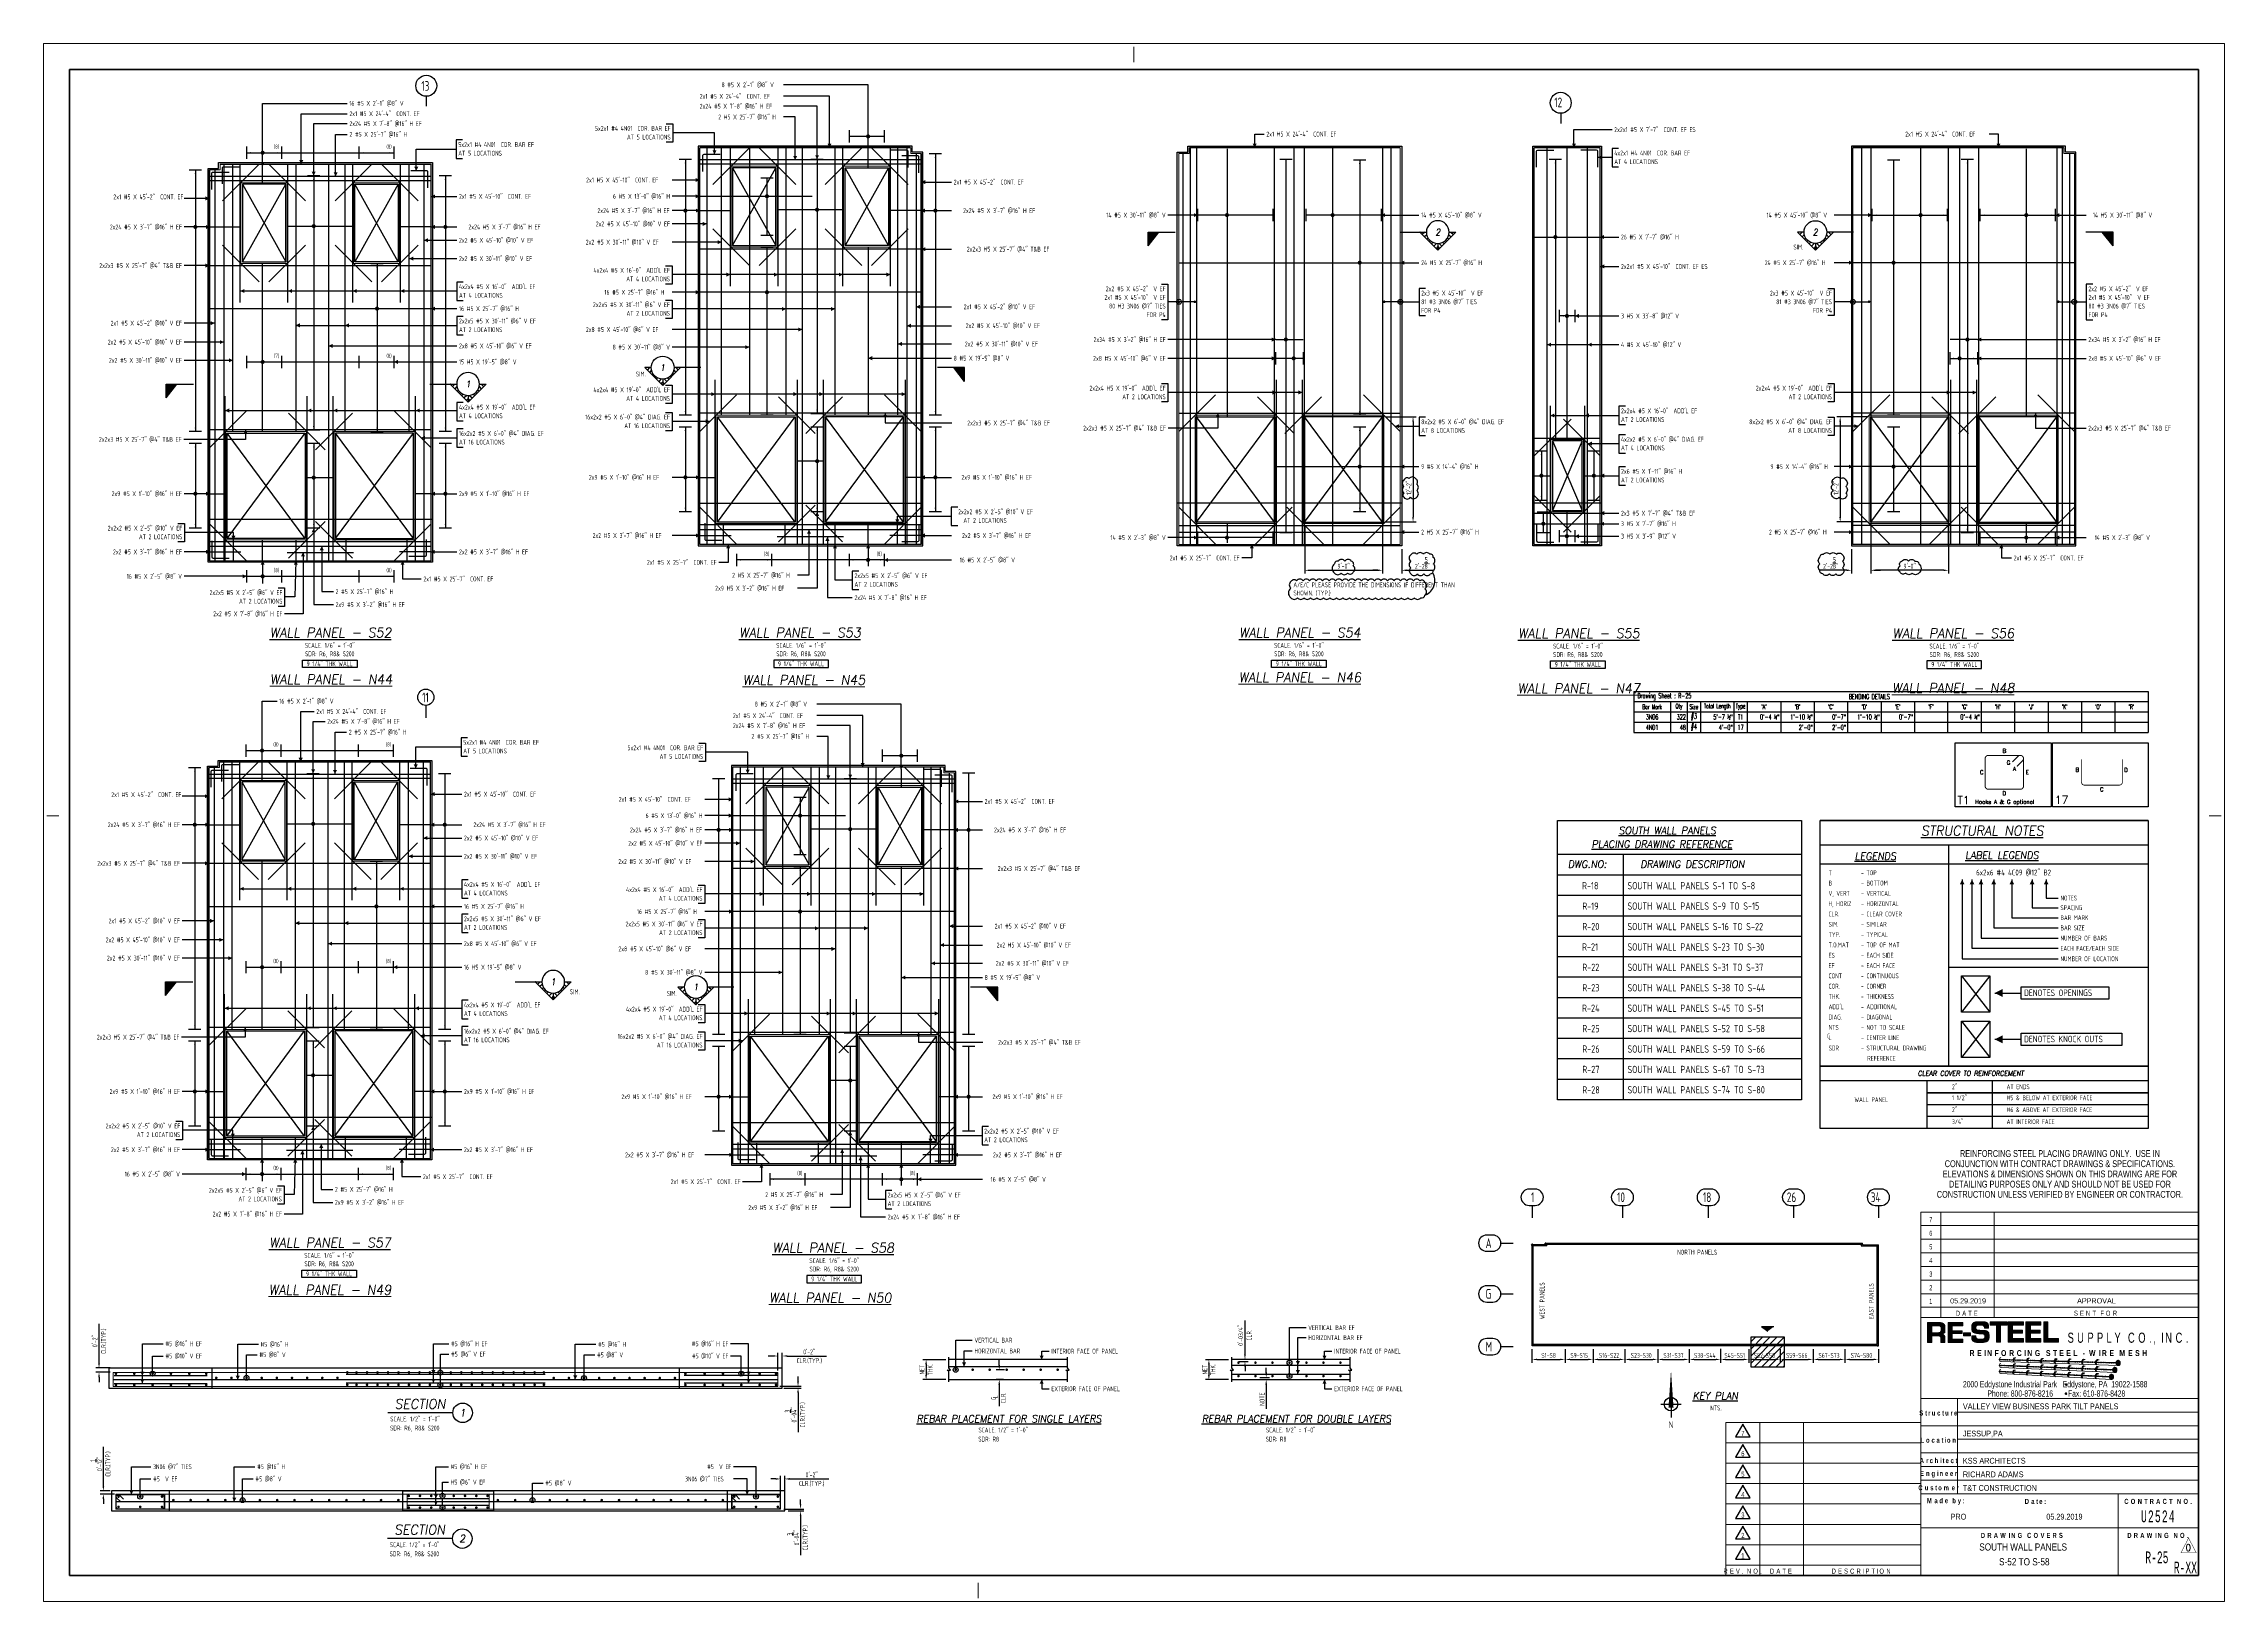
# Paper-space layout 'R-25' of a CAD drawing. Header units: inches. Extents: x 0 to 42, y 0 to 30.
# The model-space entities are those that its viewports show. They can reach past a viewport. Long polylines and large blocks are cut down to what shows.
import ezdxf
from ezdxf.enums import TextEntityAlignment as Align

# ---------------------------------------------------------------- set-up
doc = ezdxf.new("R2010")
doc.units = ezdxf.units.IN
doc.header["$MEASUREMENT"] = 0
doc.linetypes.add('HIDDEN', pattern=[6, 3, -3])
doc.linetypes.add('PHANTOM', pattern=[2.5, 1.25, -0.25, 0.25, -0.25, 0.25, -0.25])
doc.layers.get('0').update_dxf_attribs({"linetype": 'CONTINUOUS'})
doc.layers.get('Defpoints').update_dxf_attribs({"linetype": 'CONTINUOUS'})
for name, color, linetype in [('0-25', 7, 'CONTINUOUS'), ('0-25TEXT', 7, 'CONTINUOUS'), ('0-35', 3, 'CONTINUOUS'), ('0-35TEXT', 3, 'CONTINUOUS'), ('0-50', 10, 'CONTINUOUS'), ('3', 3, 'CONTINUOUS'), ('4', 4, 'CONTINUOUS'), ('5', 4, 'CONTINUOUS'), ('50', 1, 'CONTINUOUS'), ('BAR-LBL', 2, 'CONTINUOUS'), ('BARLIST', 7, 'CONTINUOUS'), ('CADS-BAR-SKETCH', 7, 'CONTINUOUS'), ('DETAIL', 83, 'CONTINUOUS'), ('GRID', 8, 'PHANTOM'), ('Hatch', 253, 'CONTINUOUS'), ('Hgblock', 7, 'CONTINUOUS'), ('hidden', 7, 'HIDDEN'), ('INTERMEDIATERANGELAY', 7, 'CONTINUOUS'), ('RANGELAY', 7, 'CONTINUOUS'), ('REBARS', 4, 'CONTINUOUS')]:
    doc.layers.add(name, color=color, linetype=linetype)
for name, color, linetype, lineweight in [('AST-TB8', 1, 'CONTINUOUS', 13), ('Level 2', 7, 'CONTINUOUS', 13), ('LOGO BLUE', 5, 'CONTINUOUS', 13), ('LOGO RED', 1, 'CONTINUOUS', 13), ('TEXT', 12, 'CONTINUOUS', 13), ('TITLE BLOCK WT-3', 7, 'CONTINUOUS', 40)]:
    doc.layers.add(name, color=color, linetype=linetype, lineweight=lineweight)
doc.layers.add('COVER', color=6, linetype='CONTINUOUS', lineweight=0, plot=False)
doc.layers.add('TITLE BLOCK BORDER - NO PLOT', color=3, linetype='CONTINUOUS', lineweight=13, plot=False)
doc.layers.add('VIEWPORTS', color=5, linetype='CONTINUOUS', plot=False)
doc.styles.add('AR', font='ARCHQUIK.shx', dxfattribs={"width": 0.8})
doc.styles.add('FULL SCALE (aSa)', font='ENGINEERING.shx', dxfattribs={"width": 0.75, "height": 0.125})
doc.styles.add('ROMANS', font='romans.shx', dxfattribs={"width": 0.57})
doc.styles.add('ROMANT', font='romant')
doc.styles.add('Style-FANCY', font='romans.shx')
doc.styles.add('Styledgn002', font='dgn002.shx')
doc.styles.add('TECHNIC', font='technic_.ttf', dxfattribs={"width": 0.8})
doc.dimstyles.new('CADS_DIM_48', dxfattribs={"dimscale": 48, "dimtxt": 0.09375, "dimasz": 0.09375, "dimexe": 0.0625, "dimexo": 0.0625, "dimgap": 0.09375, "dimtad": 0, "dimtih": 1, "dimtoh": 1, "dimzin": 1, "dimdsep": 46, "dimlunit": 4, "dimtxsty": 'AR', "dimblk": 'CLOSED', "dimcen": 0.1875, "dimadec": 0, "dimazin": 0, "dimtfac": 1, "dimtofl": 0, "dimtmove": 0, "dimatfit": 1, "dimldrblk": 'DOTBLANK', "dimfxl": 1, "dimtzin": 0, "dimarcsym": 0})

# ---------------------------------------------------------------- blocks, each defined once
blk = doc.blocks.new('Rev# Block')
at = {"layer": '0-25TEXT', "const_width": 0.0143, "elevation": 0.021}
blk.add_lwpolyline([(0.219, 0.465), (0.219, 0.465), (0.472, -0.021), (-0.033, -0.021)], close=True, dxfattribs=at)
at = {"layer": 'AST-TB8', "linetype": 'Continuous', "style": 'Style-FANCY', "width": 0.888888, "flags": 12}
blk.add_attdef('R', text='', height=0.225, dxfattribs=at).set_placement((0.219, 0.035), align=Align.CENTER)
blk = doc.blocks.new('30x42')
at = {"layer": 'Level 2'}
for p, q in [((21, 29.935), (21, 29.645)), ((0.296, 15.129), (0.064, 15.129)), ((41.704, 15.129), (41.936, 15.129)), ((18, 0.355), (18, 0.065))]:
    blk.add_line(p, q, dxfattribs=at)
at = {"layer": 'TITLE BLOCK BORDER - NO PLOT', "flags": 128}
blk.add_lwpolyline([(42, 30), (0, 30), (0, 0), (42, 0), (42, 30)], close=True, dxfattribs=at)
at = {"layer": 'TITLE BLOCK WT-3', "flags": 128}
blk.add_lwpolyline([(41.5, 29.5), (0.5, 29.5), (0.5, 0.5), (41.5, 0.5), (41.5, 29.5)], close=True, dxfattribs=at)
blk = doc.blocks.new('A$C60980096')
at = {"layer": 'COVER', "insert": (-0.086, -0.093), "char_height": 0.22635, "attachment_point": 5, "line_spacing_factor": 0.6, "style": 'FULL SCALE (aSa)'}
blk.add_mtext('{\\fCourier New|b0|i0|c0|p54;\\W0.4921;R-XX}', dxfattribs=at)
at = {"layer": 'DETAIL', "style": 'ROMANS', "flags": 1}
blk.add_attdef('DRAWINGNO-Invisible', (0, 0), '', height=12, dxfattribs=at)
blk = doc.blocks.new('leadrblk')
blk.add_lwpolyline([(0, 0, 0, 1, 0), (1, 0, 1, 1, 0)], format="xyseb")
blk = doc.blocks.new('SECTARO')
at = {"linetype": 'Continuous'}
blk.add_line((33.32, 16.99), (20.13, 0), dxfattribs=at)
for p, q in [((33.32, 16.99), (33.32, 0)), ((33.32, 0), (0, 0))]:
    blk.add_line(p, q)
for points in [[(33.32, 0), (33.32, 16.99), (33.32, 0), (20.13, 0)], [(33.32, 16.99), (20.13, 0), (33.32, 0), (33.32, 16.99)]]:
    blk.add_solid(points, dxfattribs=at)
blk = doc.blocks.new('*X3')
at = {"color": 0, "linetype": 'Continuous'}
for p, q in [((-1.108, 0.278), (-1.075, 0.312)), ((-1.081, 0.217), (-1.031, 0.267)), ((-1.013, 0.197), (-0.986, 0.223)), ((-0.96, 0.161), (-0.942, 0.179)), ((-0.92, 0.112), (-0.898, 0.135)), ((-0.895, 0.05), (-0.854, 0.091)), ((-0.856, 0), (-0.81, 0.046)), ((-0.768, 0), (-0.765, 0.002))]:
    blk.add_line(p, q, dxfattribs=at)
blk = doc.blocks.new('*X2')
at = {"color": 0, "linetype": 'Continuous'}
for p, q in [((-1.108, 0.278), (-1.075, 0.312)), ((-0.96, 0.161), (-0.942, 0.179)), ((-0.856, 0), (-0.81, 0.046))]:
    blk.add_line(p, q, dxfattribs=at)
blk = doc.blocks.new('SECTNU')
at = {"linetype": 'Continuous'}
blk.add_line((-24.74, 0), (-32.81, 0), dxfattribs=at)
blk.add_line((0, 0), (-24.74, 0))
at = {"layer": '3'}
for p, q in [((-68.89, 0), (-46.81, 22.07)), ((-60.81, 0), (-68.89, 0))]:
    blk.add_line(p, q, dxfattribs=at)
at = {"layer": '3', "linetype": 'Continuous'}
blk.add_line((-46.81, 14), (-46.81, 22.07), dxfattribs=at)
at = {"layer": '3'}
for points in [[(-46.81, 22.07), (-24.74, 0), (-32.81, 0, 1)], [(-32.81, 0, 0.414214), (-46.81, 14)]]:
    blk.add_lwpolyline(points, format="xyb", dxfattribs=at)
for start, end in [(90, 180), (180, 0)]:
    blk.add_arc((-46.81, 0), 14, start, end, dxfattribs=at)
at = {"linetype": 'Continuous', "xscale": -64, "yscale": 64, "zscale": 64, "rotation": 359.9999999999999}
blk.add_blockref('*X3', (-117.73, 0), dxfattribs=at)
at = {"linetype": 'Continuous', "xscale": 64, "yscale": 64, "zscale": 64}
for name in ['*X3', '*X2']:
    blk.add_blockref(name, (24.1, 0), dxfattribs=at)
at = {"linetype": 'Continuous', "style": 'ROMANT', "oblique": 9, "width": 0.9}
blk.add_attdef('NO', text='', height=8, dxfattribs=at).set_placement((-46.81, 0), align=Align.MIDDLE)
blk = doc.blocks.new('*D54')
at = {"layer": 'Defpoints', "color": 0, "transparency": 16777216}
for p in [(21218.2, 449.4), (21216.2, 441.2), (21218.2, 440.2)]:
    blk.add_point(p, dxfattribs=at)
at = {"layer": 'DETAIL', "color": 0, "lineweight": -2, "transparency": 16777216}
for p, q in [((21214, 449.4), (21211.7, 449.4)), ((21216.2, 442.7), (21216.2, 450.9)), ((21218.2, 441.7), (21218.2, 450.9)), ((21220.5, 449.4), (21238.6, 449.4))]:
    blk.add_line(p, q, dxfattribs=at)
at = {"layer": 'DETAIL', "color": 0, "transparency": 16777216}
for points in [[(21214, 449.8), (21214, 449.1), (21216.2, 449.4)], [(21220.5, 449.8), (21220.5, 449.1), (21218.2, 449.4)]]:
    blk.add_solid(points, dxfattribs=at)
at = {"layer": 'DETAIL', "color": 0, "transparency": 16777216, "char_height": 2.25, "attachment_point": 5, "style": 'AR'}
for s, insert in [('CLR.(TYP.)', (21230.7, 447.2)), ('0\'-2"', (21230.7, 451.3))]:
    blk.add_mtext(s, dxfattribs=dict(at, insert=insert))
blk = doc.blocks.new('_DotBlank')
at = {"layer": '0-35', "color": 0, "lineweight": -2}
blk.add_line((-0.5, 0), (-1, 0), dxfattribs=at)
blk.add_circle((0, 0), 0.5, dxfattribs=at)
blk = doc.blocks.new('*D55')
at = {"layer": 'Defpoints', "color": 0, "transparency": 16777216}
for p in [(21215.6, 435.4), (21217.5, 434.6), (21225.5, 434.6)]:
    blk.add_point(p, dxfattribs=at)
at = {"layer": 'DETAIL', "color": 0, "lineweight": -2, "transparency": 16777216}
for p, q in [((21217.1, 435.4), (21227, 435.4)), ((21219, 434.6), (21227, 434.6)), ((21225.5, 437.6), (21225.5, 439.9)), ((21225.5, 432.4), (21225.5, 414.2))]:
    blk.add_line(p, q, dxfattribs=at)
at = {"layer": 'DETAIL', "color": 0, "transparency": 16777216}
for points in [[(21225.1, 437.6), (21225.9, 437.6), (21225.5, 435.4)], [(21225.1, 432.4), (21225.9, 432.4), (21225.5, 434.6)]]:
    blk.add_solid(points, dxfattribs=at)
at = {"layer": 'DETAIL', "color": 0, "transparency": 16777216, "char_height": 2.25, "attachment_point": 5, "rotation": 90, "style": 'AR'}
for s, insert in [('0\'-0{\\H1.000000x;\\S3/4;}"', (21222.1, 422.2)), ('CLR.(TYP.)', (21227.7, 422.2))]:
    blk.add_mtext(s, dxfattribs=dict(at, insert=insert))
blk = doc.blocks.new('SECT1')
at = {"color": 7, "linetype": 'Continuous'}
blk.add_line((0.627, 0), (-0.627, 0), dxfattribs=at)
blk.add_circle((0.815, 0), 0.188, dxfattribs=at)
at = {"color": 7, "linetype": 'Continuous', "style": 'ROMANT', "oblique": 9, "width": 0.95}
blk.add_text('SECTION', height=0.1875, dxfattribs=at).set_placement((-0.006, 0.077), align=Align.CENTER)
blk.add_attdef('SECT1', text='', height=0.141, dxfattribs=at).set_placement((0.815, 0), align=Align.MIDDLE)
blk = doc.blocks.new('*D56')
at = {"layer": 'Defpoints', "color": 0, "transparency": 16777216}
for p in [(20902.4, 443.9), (20909, 443.9), (20909, 441.9)]:
    blk.add_point(p, dxfattribs=at)
at = {"layer": 'DETAIL', "color": 0, "lineweight": -2, "transparency": 16777216}
for p, q in [((20902.4, 446.1), (20902.4, 464.3)), ((20907.5, 443.9), (20900.9, 443.9)), ((20907.5, 441.9), (20900.9, 441.9)), ((20902.4, 439.6), (20902.4, 437.4))]:
    blk.add_line(p, q, dxfattribs=at)
at = {"layer": 'DETAIL', "color": 0, "transparency": 16777216}
for points in [[(20902, 446.1), (20902.8, 446.1), (20902.4, 443.9)], [(20902, 439.6), (20902.8, 439.6), (20902.4, 441.9)]]:
    blk.add_solid(points, dxfattribs=at)
at = {"layer": 'DETAIL', "color": 0, "transparency": 16777216, "char_height": 2.25, "attachment_point": 5, "rotation": 90, "style": 'AR'}
for s, insert in [('0\'-2"', (20900.5, 456.3)), ('CLR.(TYP.)', (20904.6, 456.3))]:
    blk.add_mtext(s, dxfattribs=dict(at, insert=insert))
blk = doc.blocks.new('*D45')
at = {"layer": 'Defpoints', "color": 0, "transparency": 16777216}
for p in [(21217.4, 383.4), (21219.4, 392.6), (21219.4, 383.4)]:
    blk.add_point(p, dxfattribs=at)
at = {"layer": 'DETAIL', "color": 0, "lineweight": -2, "transparency": 16777216}
for p, q in [((21217.4, 384.9), (21217.4, 394.1)), ((21219.4, 384.9), (21219.4, 394.1)), ((21215.1, 392.6), (21212.9, 392.6)), ((21221.6, 392.6), (21239.8, 392.6))]:
    blk.add_line(p, q, dxfattribs=at)
at = {"layer": 'DETAIL', "color": 0, "transparency": 16777216}
for points in [[(21215.1, 393), (21215.1, 392.2), (21217.4, 392.6)], [(21221.6, 393), (21221.6, 392.2), (21219.4, 392.6)]]:
    blk.add_solid(points, dxfattribs=at)
at = {"layer": 'DETAIL', "color": 0, "transparency": 16777216, "char_height": 2.25, "attachment_point": 5, "style": 'AR'}
for s, insert in [('0\'-2"', (21231.8, 394.5)), ('CLR.(TYP.)', (21231.8, 390.4))]:
    blk.add_mtext(s, dxfattribs=dict(at, insert=insert))
blk = doc.blocks.new('*D46')
at = {"layer": 'Defpoints', "color": 0, "transparency": 16777216}
for p in [(21217.4, 378.6), (21219.4, 377.8), (21226.7, 377.8)]:
    blk.add_point(p, dxfattribs=at)
at = {"layer": 'DETAIL', "color": 0, "lineweight": -2, "transparency": 16777216}
for p, q in [((21226.7, 380.8), (21226.7, 383.1)), ((21218.9, 378.6), (21228.2, 378.6)), ((21220.9, 377.8), (21228.2, 377.8)), ((21226.7, 375.6), (21226.7, 357.4))]:
    blk.add_line(p, q, dxfattribs=at)
at = {"layer": 'DETAIL', "color": 0, "transparency": 16777216}
for points in [[(21226.3, 380.8), (21227, 380.8), (21226.7, 378.6)], [(21226.3, 375.6), (21227, 375.6), (21226.7, 377.8)]]:
    blk.add_solid(points, dxfattribs=at)
at = {"layer": 'DETAIL', "color": 0, "transparency": 16777216, "char_height": 2.25, "attachment_point": 5, "rotation": 90, "style": 'AR'}
for s, insert in [('0\'-0{\\H1.000000x;\\S3/4;}"', (21223.3, 365.4)), ('CLR.(TYP.)', (21228.9, 365.4))]:
    blk.add_mtext(s, dxfattribs=dict(at, insert=insert))
blk = doc.blocks.new('*D47')
at = {"layer": 'Defpoints', "color": 0, "transparency": 16777216}
for p in [(20904.4, 387.1), (20909.1, 387.1), (20911.1, 385.6)]:
    blk.add_point(p, dxfattribs=at)
at = {"layer": 'DETAIL', "color": 0, "lineweight": -2, "transparency": 16777216}
for p, q in [((20904.4, 389.3), (20904.4, 407.5)), ((20907.6, 387.1), (20902.9, 387.1)), ((20909.6, 385.6), (20902.9, 385.6)), ((20904.4, 383.3), (20904.4, 381.1))]:
    blk.add_line(p, q, dxfattribs=at)
at = {"layer": 'DETAIL', "color": 0, "transparency": 16777216}
for points in [[(20904, 389.3), (20904.8, 389.3), (20904.4, 387.1)], [(20904, 383.3), (20904.8, 383.3), (20904.4, 385.6)]]:
    blk.add_solid(points, dxfattribs=at)
at = {"layer": 'DETAIL', "color": 0, "transparency": 16777216, "char_height": 2.25, "attachment_point": 5, "rotation": 90, "style": 'AR'}
for s, insert in [('CLR.(TYP.)', (20906.6, 399.5)), ('0\'-1{\\H1.000000x;\\S1/2;}"', (20901.1, 399.5))]:
    blk.add_mtext(s, dxfattribs=dict(at, insert=insert))
blk = doc.blocks.new('*D48')
at = {"layer": 'Defpoints', "color": 0, "transparency": 16777216}
for p in [(19559, 416.7), (19667, 416.7), (19667, 349.7)]:
    blk.add_point(p, dxfattribs=at)
at = {"layer": 'DETAIL', "color": 0, "lineweight": -2, "transparency": 16777216}
for p, q in [((19559, 412.2), (19559, 345.2)), ((19667, 412.2), (19667, 345.2)), ((19565.7, 349.7), (19660.2, 349.7))]:
    blk.add_line(p, q, dxfattribs=at)
at = {"layer": 'DETAIL', "color": 0, "transparency": 16777216}
for points in [[(19565.7, 350.8), (19565.7, 348.6), (19559, 349.7)], [(19660.2, 350.8), (19660.2, 348.6), (19667, 349.7)]]:
    blk.add_solid(points, dxfattribs=at)
at = {"layer": 'DETAIL', "color": 0, "transparency": 16777216, "insert": (19613, 355.4), "char_height": 6.75, "attachment_point": 5, "style": 'AR'}
blk.add_mtext('9\'-0"', dxfattribs=at)
blk = doc.blocks.new('*D49')
at = {"layer": 'Defpoints', "color": 0, "transparency": 16777216}
for p in [(19667, 383.7), (19693.6, 383.7), (19693.6, 349.7)]:
    blk.add_point(p, dxfattribs=at)
at = {"layer": 'DETAIL', "color": 0, "lineweight": -2, "transparency": 16777216}
for p, q in [((19667, 379.2), (19667, 345.2)), ((19693.6, 379.2), (19693.6, 345.2)), ((19660.2, 349.7), (19653.5, 349.7)), ((19700.4, 349.7), (19737.7, 349.7))]:
    blk.add_line(p, q, dxfattribs=at)
at = {"layer": 'DETAIL', "color": 0, "transparency": 16777216}
for points in [[(19660.2, 350.9), (19660.2, 348.6), (19667, 349.7)], [(19700.4, 350.9), (19700.4, 348.6), (19693.6, 349.7)]]:
    blk.add_solid(points, dxfattribs=at)
at = {"layer": 'DETAIL', "color": 0, "transparency": 16777216, "insert": (19722.4, 359.9), "char_height": 6.75, "attachment_point": 5, "style": 'AR'}
blk.add_mtext('2\'-2{\\H1.000000x;\\S5/8;}"', dxfattribs=at)
blk = doc.blocks.new('*D50')
at = {"layer": 'Defpoints', "color": 0, "transparency": 16777216}
for p in [(19667, 562.7), (19667, 416.7), (19709.3, 416.7)]:
    blk.add_point(p, dxfattribs=at)
at = {"layer": 'DETAIL', "color": 0, "lineweight": -2, "transparency": 16777216}
for p, q in [((19671.5, 562.7), (19713.8, 562.7)), ((19709.3, 555.9), (19709.3, 423.4)), ((19671.5, 416.7), (19713.8, 416.7))]:
    blk.add_line(p, q, dxfattribs=at)
at = {"layer": 'DETAIL', "color": 0, "transparency": 16777216}
for points in [[(19708.2, 555.9), (19710.4, 555.9), (19709.3, 562.7)], [(19708.2, 423.4), (19710.4, 423.4), (19709.3, 416.7)]]:
    blk.add_solid(points, dxfattribs=at)
at = {"layer": 'DETAIL', "color": 0, "transparency": 16777216, "insert": (19703.5, 464), "char_height": 6.75, "attachment_point": 5, "rotation": 90, "style": 'AR'}
blk.add_mtext('12\'-2"', dxfattribs=at)
blk = doc.blocks.new('*D51')
at = {"layer": 'Defpoints', "color": 0, "transparency": 16777216}
for p in [(20343.9, 416.7), (20451.9, 416.7), (20343.9, 349.7)]:
    blk.add_point(p, dxfattribs=at)
at = {"layer": 'DETAIL', "color": 0, "lineweight": -2, "transparency": 16777216}
for p, q in [((20343.9, 412.2), (20343.9, 345.2)), ((20451.9, 412.2), (20451.9, 345.2)), ((20445.1, 349.7), (20350.6, 349.7))]:
    blk.add_line(p, q, dxfattribs=at)
at = {"layer": 'DETAIL', "color": 0, "transparency": 16777216}
for points in [[(20350.6, 350.8), (20350.6, 348.6), (20343.9, 349.7)], [(20445.1, 350.8), (20445.1, 348.6), (20451.9, 349.7)]]:
    blk.add_solid(points, dxfattribs=at)
at = {"layer": 'DETAIL', "color": 0, "transparency": 16777216, "insert": (20397.9, 355.4), "char_height": 6.75, "attachment_point": 5, "style": 'AR'}
blk.add_mtext('9\'-0"', dxfattribs=at)
blk = doc.blocks.new('*D52')
at = {"layer": 'Defpoints', "color": 0, "transparency": 16777216}
for p in [(20317.3, 383.7), (20343.9, 383.7), (20317.3, 349.7)]:
    blk.add_point(p, dxfattribs=at)
at = {"layer": 'DETAIL', "color": 0, "lineweight": -2, "transparency": 16777216}
for p, q in [((20317.3, 379.2), (20317.3, 345.2)), ((20343.9, 379.2), (20343.9, 345.2)), ((20310.5, 349.7), (20273.2, 349.7)), ((20350.6, 349.7), (20357.4, 349.7))]:
    blk.add_line(p, q, dxfattribs=at)
at = {"layer": 'DETAIL', "color": 0, "transparency": 16777216}
for points in [[(20310.5, 350.9), (20310.5, 348.6), (20317.3, 349.7)], [(20350.6, 350.9), (20350.6, 348.6), (20343.9, 349.7)]]:
    blk.add_solid(points, dxfattribs=at)
at = {"layer": 'DETAIL', "color": 0, "transparency": 16777216, "insert": (20288.5, 359.9), "char_height": 6.75, "attachment_point": 5, "style": 'AR'}
blk.add_mtext('2\'-2{\\H1.000000x;\\S5/8;}"', dxfattribs=at)
blk = doc.blocks.new('*D53')
at = {"layer": 'Defpoints', "color": 0, "transparency": 16777216}
for p in [(20343.9, 562.7), (20301.6, 416.7), (20343.9, 416.7)]:
    blk.add_point(p, dxfattribs=at)
at = {"layer": 'DETAIL', "color": 0, "lineweight": -2, "transparency": 16777216}
for p, q in [((20339.4, 562.7), (20297.1, 562.7)), ((20301.6, 555.9), (20301.6, 423.4)), ((20339.4, 416.7), (20297.1, 416.7))]:
    blk.add_line(p, q, dxfattribs=at)
at = {"layer": 'DETAIL', "color": 0, "transparency": 16777216}
for points in [[(20300.4, 555.9), (20302.7, 555.9), (20301.6, 562.7)], [(20300.4, 423.4), (20302.7, 423.4), (20301.6, 416.7)]]:
    blk.add_solid(points, dxfattribs=at)
at = {"layer": 'DETAIL', "color": 0, "transparency": 16777216, "insert": (20295.8, 464), "char_height": 6.75, "attachment_point": 5, "rotation": 90, "style": 'AR'}
blk.add_mtext('12\'-2"', dxfattribs=at)
blk = doc.blocks.new('rendmark')
at = {"color": 4}
blk.add_line((0, -3), (0, 3), dxfattribs=at)
blk = doc.blocks.new('rarrow')
at = {"color": 7}
blk.add_solid([(2, -0.33), (2, 0.33), (0, 0)], dxfattribs=at)
blk = doc.blocks.new('*U1733', base_point=(18092, 638.7))
at = {"layer": 'INTERMEDIATERANGELAY'}
blk.add_line((18140, 638.7), (18248, 638.7), dxfattribs=at)
at = {"layer": 'RANGELAY'}
for p, q in [((18092, 638.7), (18140, 638.7)), ((18248, 638.7), (18296, 638.7))]:
    blk.add_line(p, q, dxfattribs=at)
at = {"layer": 'RANGELAY', "xscale": 2.834645669291339, "yscale": 2.834645669291339}
for name, p in [('rendmark', (18092, 638.7)), ('rendmark', (18248, 638.7)), ('rarrow', (18092, 638.7)), ('rarrow', (18248, 638.7))]:
    blk.add_blockref(name, p, dxfattribs=at)
at = {"layer": 'RANGELAY', "xscale": 2.834645669291339, "yscale": 2.834645669291339, "rotation": 179.999996929531}
for name, p in [('rendmark', (18140, 638.7)), ('rendmark', (18296, 638.7)), ('rarrow', (18140, 638.7)), ('rarrow', (18296, 638.7))]:
    blk.add_blockref(name, p, dxfattribs=at)
blk = doc.blocks.new('VPM6FC311')
at = {"const_width": 1}
blk.add_lwpolyline([(-0.5, 0, 1), (0.5, 0, 1)], format="xyb", close=True, dxfattribs=at)
blk = doc.blocks.new('*U1000', base_point=(18766.1, 9.2))
at = {"layer": 'REBARS', "color": 0}
blk.add_lwpolyline([(18766.1, 9.5), (18922.1, 9.5)], dxfattribs=at)
blk = doc.blocks.new('*U1141', base_point=(18859.3, 35.1))
at = {"layer": 'RANGELAY'}
blk.add_line((18859.3, 35.1), (18859.3, -44.8), dxfattribs=at)
at = {"layer": 'RANGELAY', "xscale": 2.834645669291339, "yscale": 2.834645669291339}
for name, p, rotation in [('rendmark', (18859.3, 35.1), 269.9999999999999), ('rarrow', (18859.3, 35.1), 269.9999999999999), ('rarrow', (18859.3, -44.8), 89.999996929531), ('rendmark', (18859.3, -44.8), 89.999996929531)]:
    blk.add_blockref(name, p, dxfattribs=dict(at, rotation=rotation))
blk = doc.blocks.new('VPM6FC481')
at = {"const_width": 1}
blk.add_lwpolyline([(-0.5, 0, 1), (0.5, 0, 1)], format="xyb", close=True, dxfattribs=at)
blk = doc.blocks.new('*U1029', base_point=(18835.3, 76.6))
at = {"layer": 'REBARS', "color": 0}
blk.add_lwpolyline([(18835, 76.6), (18835, -294.4)], dxfattribs=at)
blk = doc.blocks.new('*U1035', base_point=(19000, -61.1))
at = {"layer": 'REBARS', "color": 0}
blk.add_lwpolyline([(18999.7, -61.1), (18999.7, -294.1)], dxfattribs=at)
blk = doc.blocks.new('*U974', base_point=(18809, -115.1))
at = {"layer": 'REBARS', "color": 0}
blk.add_lwpolyline([(18808.7, -115.1), (18808.7, 76.9)], dxfattribs=at)
blk = doc.blocks.new('*U975', base_point=(18874.4, -115.1))
at = {"layer": 'REBARS', "color": 0}
blk.add_lwpolyline([(18874.7, -115.1), (18874.7, 76.9)], dxfattribs=at)
blk = doc.blocks.new('*U976', base_point=(18965, -115.1))
at = {"layer": 'REBARS', "color": 0}
blk.add_lwpolyline([(18964.7, -115.1), (18964.7, 76.9)], dxfattribs=at)
blk = doc.blocks.new('*U977', base_point=(19030.4, -115.1))
at = {"layer": 'REBARS', "color": 0}
blk.add_lwpolyline([(19030.7, -115.1), (19030.7, 76.9)], dxfattribs=at)
blk = doc.blocks.new('*U726', base_point=(18926.5, -419))
at = {"layer": 'REBARS', "color": 0}
blk.add_lwpolyline([(18926.3, -418.8), (18875.3, -469.7)], dxfattribs=at)
blk = doc.blocks.new('*U727', base_point=(18926.5, -319.2))
at = {"layer": 'REBARS', "color": 0}
blk.add_lwpolyline([(18926.3, -319.5), (18875.3, -268.6)], dxfattribs=at)
blk = doc.blocks.new('*U728', base_point=(19073.5, -422))
at = {"layer": 'REBARS', "color": 0}
blk.add_lwpolyline([(19073.3, -421.7), (19022.4, -472.7)], dxfattribs=at)
blk = doc.blocks.new('*U729', base_point=(18912.9, -419))
at = {"layer": 'REBARS', "color": 0}
blk.add_lwpolyline([(18913.1, -418.8), (18964, -469.7)], dxfattribs=at)
blk = doc.blocks.new('*U730', base_point=(19073.5, -316.3))
at = {"layer": 'REBARS', "color": 0}
blk.add_lwpolyline([(19073.3, -316.5), (19022.4, -265.6)], dxfattribs=at)
blk = doc.blocks.new('*U731', base_point=(18912.9, -319.2))
at = {"layer": 'REBARS', "color": 0}
blk.add_lwpolyline([(18913.1, -319.5), (18964, -268.6)], dxfattribs=at)
blk = doc.blocks.new('*U732', base_point=(18899.5, -35.7))
at = {"layer": 'REBARS', "color": 0}
blk.add_lwpolyline([(18899.3, -35.5), (18848.4, -86.4)], dxfattribs=at)
blk = doc.blocks.new('*U733', base_point=(18783.9, -35.7))
at = {"layer": 'REBARS', "color": 0}
blk.add_lwpolyline([(18784.1, -35.5), (18835, -86.4)], dxfattribs=at)
blk = doc.blocks.new('*U734', base_point=(18899.5, 26))
at = {"layer": 'REBARS', "color": 0}
blk.add_lwpolyline([(18899.3, 25.8), (18848.4, 76.7)], dxfattribs=at)
blk = doc.blocks.new('*U735', base_point=(18783.9, 26))
at = {"layer": 'REBARS', "color": 0}
blk.add_lwpolyline([(18784.1, 25.8), (18835, 76.7)], dxfattribs=at)
blk = doc.blocks.new('*U736', base_point=(19055.5, -35.7))
at = {"layer": 'REBARS', "color": 0}
blk.add_lwpolyline([(19055.3, -35.5), (19004.3, -86.4)], dxfattribs=at)
blk = doc.blocks.new('*U737', base_point=(18939.9, -35.7))
at = {"layer": 'REBARS', "color": 0}
blk.add_lwpolyline([(18940.1, -35.5), (18991, -86.4)], dxfattribs=at)
blk = doc.blocks.new('*U738', base_point=(19055.5, 26))
at = {"layer": 'REBARS', "color": 0}
blk.add_lwpolyline([(19055.3, 25.8), (19004.3, 76.7)], dxfattribs=at)
blk = doc.blocks.new('*U739', base_point=(18939.9, 26))
at = {"layer": 'REBARS', "color": 0}
blk.add_lwpolyline([(18940.1, 25.8), (18991, 76.7)], dxfattribs=at)
blk = doc.blocks.new('*U1515', base_point=(19070.3, -469.6))
at = {"layer": 'REBARS', "color": 0}
blk.add_lwpolyline([(19070.1, -445.6), (19070.1, -467.6, -0.414214), (19068.3, -469.4), (19046.3, -469.4)], format="xyb", dxfattribs=at)
blk = doc.blocks.new('*U1516', base_point=(18772.8, -467.6))
at = {"layer": 'REBARS', "color": 0}
blk.add_lwpolyline([(18773, -443.6), (18773, -465.6, 0.414214), (18774.8, -467.4), (18796.8, -467.4)], format="xyb", dxfattribs=at)
blk = doc.blocks.new('*U871', base_point=(18765.7, -473.1))
at = {"layer": 'REBARS', "color": 0}
blk.add_lwpolyline([(18766.1, -473.1), (18766.1, 76.9)], dxfattribs=at)
blk = doc.blocks.new('*U775', base_point=(19073, -473.1))
at = {"layer": 'REBARS', "color": 0}
blk.add_lwpolyline([(19073.3, -473.1), (19073.3, 68.9)], dxfattribs=at)
blk = doc.blocks.new('*U1430', base_point=(18999.3, 48.9))
at = {"layer": 'REBARS', "color": 0}
blk.add_lwpolyline([(18999.7, 48.9), (18999.7, 73.9)], dxfattribs=at)
blk = doc.blocks.new('*U1517', base_point=(19070.3, 65.9))
at = {"layer": 'REBARS', "color": 0}
blk.add_lwpolyline([(19070.1, 41.9), (19070.1, 63.9, 0.414214), (19068.3, 65.6), (19046.3, 65.6)], format="xyb", dxfattribs=at)
blk = doc.blocks.new('*U948', base_point=(19073.3, -123.9))
at = {"layer": 'REBARS', "color": 0}
blk.add_lwpolyline([(19073.3, -123.6), (18766.3, -123.6)], dxfattribs=at)
blk = doc.blocks.new('*U1140', base_point=(18859.3, -60.8))
at = {"layer": 'RANGELAY'}
blk.add_line((18859.3, -60.8), (18859.3, -294.1), dxfattribs=at)
at = {"layer": 'RANGELAY', "xscale": 2.834645669291339, "yscale": 2.834645669291339}
for name, p, rotation in [('rendmark', (18859.3, -60.8), 269.9999999999999), ('rarrow', (18859.3, -60.8), 269.9999999999999), ('rarrow', (18859.3, -294.1), 89.999996929531), ('rendmark', (18859.3, -294.1), 89.999996929531)]:
    blk.add_blockref(name, p, dxfattribs=dict(at, rotation=rotation))
blk = doc.blocks.new('VPM6FCE81')
at = {"const_width": 1}
blk.add_lwpolyline([(-0.5, 0, 1), (0.5, 0, 1)], format="xyb", close=True, dxfattribs=at)
blk = doc.blocks.new('*U989', base_point=(19058.1, 76.6))
at = {"layer": 'REBARS', "color": 0}
blk.add_lwpolyline([(19058.1, 76.9), (18766.1, 76.9)], dxfattribs=at)
blk = doc.blocks.new('*U776', base_point=(19073.6, 68.9))
at = {"layer": 'REBARS', "color": 0}
blk.add_lwpolyline([(19073.3, 68.9), (19073.3, -473.1)], dxfattribs=at)
blk = doc.blocks.new('*U1518', base_point=(19055.7, 73.5))
at = {"layer": 'REBARS', "color": 0}
blk.add_lwpolyline([(19055.4, 49.5), (19055.4, 71.5, 0.414214), (19053.7, 73.3), (19031.7, 73.3)], format="xyb", dxfattribs=at)
blk = doc.blocks.new('*U774', base_point=(19066.4, 68.9))
at = {"layer": 'REBARS', "color": 0}
blk.add_lwpolyline([(19066.1, 68.9), (19066.1, -473.1)], dxfattribs=at)
blk = doc.blocks.new('*U1519', base_point=(18770.3, 67.9))
at = {"layer": 'REBARS', "color": 0}
blk.add_lwpolyline([(18770.5, 43.9), (18770.5, 65.9, -0.414214), (18772.3, 67.7), (18794.3, 67.7)], format="xyb", dxfattribs=at)
blk = doc.blocks.new('*U947', base_point=(19073.1, -472.8))
at = {"layer": 'REBARS', "color": 0}
blk.add_lwpolyline([(19073.1, -473.1), (18766.1, -473.1)], dxfattribs=at)
blk = doc.blocks.new('*U870', base_point=(18908.7, 76.9))
at = {"layer": 'REBARS', "color": 0}
blk.add_lwpolyline([(18908.4, 76.9), (18908.4, -473.1)], dxfattribs=at)
blk = doc.blocks.new('*U1027', base_point=(18886, 76.9))
at = {"layer": 'REBARS', "color": 0}
blk.add_lwpolyline([(18885.7, 76.9), (18885.7, -294.1)], dxfattribs=at)
blk = doc.blocks.new('*U1028', base_point=(18954, 76.9))
at = {"layer": 'REBARS', "color": 0}
blk.add_lwpolyline([(18953.7, 76.9), (18953.7, -294.1)], dxfattribs=at)
blk = doc.blocks.new('*U740', base_point=(18765.8, -422))
at = {"layer": 'REBARS', "color": 0}
blk.add_lwpolyline([(18766.1, -421.7), (18817, -472.7)], dxfattribs=at)
blk = doc.blocks.new('*U741', base_point=(18765.8, -316.3))
at = {"layer": 'REBARS', "color": 0}
blk.add_lwpolyline([(18766.1, -316.5), (18817, -265.6)], dxfattribs=at)
blk = doc.blocks.new('*U606', base_point=(18788, -473.1))
at = {"layer": 'REBARS', "color": 0}
blk.add_lwpolyline([(18787.7, -473.1), (18787.7, -245.1)], dxfattribs=at)
blk = doc.blocks.new('*U607', base_point=(18901.4, -473.1))
at = {"layer": 'REBARS', "color": 0}
blk.add_lwpolyline([(18901.7, -473.1), (18901.7, -245.1)], dxfattribs=at)
blk = doc.blocks.new('*U608', base_point=(18938, -473.1))
at = {"layer": 'REBARS', "color": 0}
blk.add_lwpolyline([(18937.7, -473.1), (18937.7, -245.1)], dxfattribs=at)
blk = doc.blocks.new('*U609', base_point=(19051.4, -473.1))
at = {"layer": 'REBARS', "color": 0}
blk.add_lwpolyline([(19051.7, -473.1), (19051.7, -245.1)], dxfattribs=at)
blk = doc.blocks.new('*U805', base_point=(18884.6, -444.1))
at = {"layer": 'REBARS', "color": 0}
blk.add_lwpolyline([(18884.2, -444.1), (18884.2, -473.1)], dxfattribs=at)
blk = doc.blocks.new('*U806', base_point=(18954, -444.1))
at = {"layer": 'REBARS', "color": 0}
blk.add_lwpolyline([(18953.7, -444.1), (18953.7, -473.1)], dxfattribs=at)
blk = doc.blocks.new('*U945', base_point=(19073.3, -445.9))
at = {"layer": 'REBARS', "color": 0}
blk.add_lwpolyline([(19073.3, -446.3), (18766.3, -446.3)], dxfattribs=at)
blk = doc.blocks.new('*U946', base_point=(19073.3, -291.5))
at = {"layer": 'REBARS', "color": 0}
blk.add_lwpolyline([(19073.3, -291.2), (18766.3, -291.2)], dxfattribs=at)
blk = doc.blocks.new('*U1738', base_point=(19021.7, 92.6))
at = {"layer": 'RANGELAY'}
blk.add_line((19021.7, 92.6), (18973.7, 92.6), dxfattribs=at)
at = {"layer": 'RANGELAY', "xscale": 2.834645669291339, "yscale": 2.834645669291339}
for name, p, rotation in [('rendmark', (18973.7, 92.6), 359.999996929531), ('rendmark', (19021.7, 92.6), 180), ('rarrow', (18973.7, 92.6), 359.999996929531), ('rarrow', (19021.7, 92.6), 180)]:
    blk.add_blockref(name, p, dxfattribs=dict(at, rotation=rotation))
blk = doc.blocks.new('VPM6FD7F1')
at = {"const_width": 1}
blk.add_lwpolyline([(-0.5, 0, 1), (0.5, 0, 1)], format="xyb", close=True, dxfattribs=at)
blk = doc.blocks.new('*U1026', base_point=(18796.8, -294.1))
at = {"layer": 'REBARS', "color": 0}
blk.add_lwpolyline([(18796.5, -294.1), (18796.5, 76.9)], dxfattribs=at)
blk = doc.blocks.new('*U869', base_point=(18775.7, 76.9))
at = {"layer": 'REBARS', "color": 0}
blk.add_lwpolyline([(18776.1, 76.9), (18776.1, -473.1)], dxfattribs=at)
blk = doc.blocks.new('*U1066', base_point=(18766.7, -461.2))
at = {"layer": 'REBARS', "color": 0}
blk.add_lwpolyline([(18766.7, -460.8), (18809.7, -460.8)], dxfattribs=at)
blk = doc.blocks.new('*U944', base_point=(19073.1, -453.2))
at = {"layer": 'REBARS', "color": 0}
blk.add_lwpolyline([(19073.1, -452.9), (18766.1, -452.9)], dxfattribs=at)
blk = doc.blocks.new('*U1065', base_point=(19072.7, -461.2))
at = {"layer": 'REBARS', "color": 0}
blk.add_lwpolyline([(19072.7, -460.8), (19029.7, -460.8)], dxfattribs=at)
blk = doc.blocks.new('*U804', base_point=(18999.3, -473.1))
at = {"layer": 'REBARS', "color": 0}
blk.add_lwpolyline([(18999.7, -473.1), (18999.7, -444.1)], dxfattribs=at)
blk = doc.blocks.new('*U1732', base_point=(19021.7, -494.7))
at = {"layer": 'INTERMEDIATERANGELAY'}
blk.add_line((18973.7, -494.7), (18865.7, -494.7), dxfattribs=at)
at = {"layer": 'RANGELAY'}
for p, q in [((18865.7, -494.7), (18817.7, -494.7)), ((19021.7, -494.7), (18973.7, -494.7))]:
    blk.add_line(p, q, dxfattribs=at)
at = {"layer": 'RANGELAY', "xscale": 2.834645669291339, "yscale": 2.834645669291339}
for name, p, rotation in [('rendmark', (18817.7, -494.7), 359.999996929531), ('rarrow', (18817.7, -494.7), 359.999996929531), ('rarrow', (18865.7, -494.7), 180), ('rendmark', (18865.7, -494.7), 180), ('rendmark', (18973.7, -494.7), 359.999996929531), ('rarrow', (18973.7, -494.7), 359.999996929531), ('rarrow', (19021.7, -494.7), 180), ('rendmark', (19021.7, -494.7), 180)]:
    blk.add_blockref(name, p, dxfattribs=dict(at, rotation=rotation))
blk = doc.blocks.new('VPM6FDC61')
at = {"const_width": 1}
blk.add_lwpolyline([(-0.5, 0, 1), (0.5, 0, 1)], format="xyb", close=True, dxfattribs=at)
blk = doc.blocks.new('*U943', base_point=(19073.1, 59.6))
at = {"layer": 'REBARS', "color": 0}
blk.add_lwpolyline([(19073.1, 60), (18766.1, 60)], dxfattribs=at)
blk = doc.blocks.new('*U1139', base_point=(18746.2, -310.1))
at = {"layer": 'RANGELAY'}
blk.add_line((18746.2, -310.1), (18746.2, -428.1), dxfattribs=at)
at = {"layer": 'RANGELAY', "xscale": 2.834645669291339, "yscale": 2.834645669291339}
for name, p, rotation in [('rendmark', (18746.2, -310.1), 269.9999999999999), ('rarrow', (18746.2, -310.1), 269.9999999999999), ('rarrow', (18746.2, -428.1), 89.999996929531), ('rendmark', (18746.2, -428.1), 89.999996929531)]:
    blk.add_blockref(name, p, dxfattribs=dict(at, rotation=rotation))
blk = doc.blocks.new('VPM6FDDB1')
at = {"const_width": 1}
blk.add_lwpolyline([(-0.5, 0, 1), (0.5, 0, 1)], format="xyb", close=True, dxfattribs=at)
blk = doc.blocks.new('*U818', base_point=(18766.5, -380.5))
at = {"layer": 'REBARS', "color": 0}
blk.add_lwpolyline([(18766.5, -380.2), (18788.5, -380.2)], dxfattribs=at)
blk = doc.blocks.new('*U1138', base_point=(18746.2, 60.9))
at = {"layer": 'RANGELAY'}
blk.add_line((18746.2, 60.9), (18746.2, -294.1), dxfattribs=at)
at = {"layer": 'RANGELAY', "xscale": 2.834645669291339, "yscale": 2.834645669291339}
for name, p, rotation in [('rendmark', (18746.2, 60.9), 269.9999999999999), ('rarrow', (18746.2, 60.9), 269.9999999999999), ('rarrow', (18746.2, -294.1), 89.999996929531), ('rendmark', (18746.2, -294.1), 89.999996929531)]:
    blk.add_blockref(name, p, dxfattribs=dict(at, rotation=rotation))
blk = doc.blocks.new('VPM6FDEB1')
at = {"const_width": 1}
blk.add_lwpolyline([(-0.5, 0, 1), (0.5, 0, 1)], format="xyb", close=True, dxfattribs=at)
blk = doc.blocks.new('*U1064', base_point=(18766.5, -10.6))
at = {"layer": 'REBARS', "color": 0}
blk.add_lwpolyline([(18766.5, -10.3), (18809.5, -10.3)], dxfattribs=at)
blk = doc.blocks.new('*U1137', base_point=(19092.9, -310.1))
at = {"layer": 'RANGELAY'}
blk.add_line((19092.9, -310.1), (19092.9, -428.1), dxfattribs=at)
at = {"layer": 'RANGELAY', "xscale": 2.834645669291339, "yscale": 2.834645669291339}
for name, p, rotation in [('rendmark', (19092.9, -310.1), 269.9999999999999), ('rarrow', (19092.9, -310.1), 269.9999999999999), ('rarrow', (19092.9, -428.1), 89.999996929531), ('rendmark', (19092.9, -428.1), 89.999996929531)]:
    blk.add_blockref(name, p, dxfattribs=dict(at, rotation=rotation))
blk = doc.blocks.new('VPM6FDFB1')
at = {"const_width": 1}
blk.add_lwpolyline([(-0.5, 0, 1), (0.5, 0, 1)], format="xyb", close=True, dxfattribs=at)
blk = doc.blocks.new('*U817', base_point=(19072.7, -380.5))
at = {"layer": 'REBARS', "color": 0}
blk.add_lwpolyline([(19072.7, -380.2), (19050.7, -380.2)], dxfattribs=at)
blk = doc.blocks.new('*U1136', base_point=(19092.9, 68.9))
at = {"layer": 'RANGELAY'}
blk.add_line((19092.9, 68.9), (19092.9, -294.1), dxfattribs=at)
at = {"layer": 'RANGELAY', "xscale": 2.834645669291339, "yscale": 2.834645669291339}
for name, p, rotation in [('rendmark', (19092.9, 68.9), 269.9999999999999), ('rarrow', (19092.9, 68.9), 269.9999999999999), ('rarrow', (19092.9, -294.1), 89.999996929531), ('rendmark', (19092.9, -294.1), 89.999996929531)]:
    blk.add_blockref(name, p, dxfattribs=dict(at, rotation=rotation))
blk = doc.blocks.new('VPM6FE0B1')
at = {"const_width": 1}
blk.add_lwpolyline([(-0.5, 0, 1), (0.5, 0, 1)], format="xyb", close=True, dxfattribs=at)
blk = doc.blocks.new('*U1063', base_point=(19072.7, -10.6))
at = {"layer": 'REBARS', "color": 0}
blk.add_lwpolyline([(19072.7, -10.3), (19029.7, -10.3)], dxfattribs=at)
blk = doc.blocks.new('*U1025', base_point=(19040.6, -294.1))
at = {"layer": 'REBARS', "color": 0}
blk.add_lwpolyline([(19040.9, -294.1), (19040.9, 76.9)], dxfattribs=at)
blk = doc.blocks.new('*U868', base_point=(19053.6, 76.9))
at = {"layer": 'REBARS', "color": 0}
blk.add_lwpolyline([(19053.3, 76.9), (19053.3, -473.1)], dxfattribs=at)
blk = doc.blocks.new('*U1135', base_point=(18928.8, 60.9))
at = {"layer": 'RANGELAY'}
blk.add_line((18928.8, 60.9), (18928.8, -292.1), dxfattribs=at)
at = {"layer": 'RANGELAY', "xscale": 2.834645669291339, "yscale": 2.834645669291339}
for name, p, rotation in [('rendmark', (18928.8, 60.9), 269.9999999999999), ('rarrow', (18928.8, 60.9), 269.9999999999999), ('rendmark', (18928.8, -292.1), 89.999996929531), ('rarrow', (18928.8, -292.1), 89.999996929531)]:
    blk.add_blockref(name, p, dxfattribs=dict(at, rotation=rotation))
blk = doc.blocks.new('VPM6FE301')
at = {"const_width": 1}
blk.add_lwpolyline([(-0.5, 0, 1), (0.5, 0, 1)], format="xyb", close=True, dxfattribs=at)
blk = doc.blocks.new('*U1082', base_point=(18965.7, -9.5))
at = {"layer": 'REBARS', "color": 0}
blk.add_lwpolyline([(18965.7, -9.2), (18873.7, -9.2)], dxfattribs=at)
blk = doc.blocks.new('*U1134', base_point=(18928.8, -310.1))
at = {"layer": 'RANGELAY'}
blk.add_line((18928.8, -310.1), (18928.8, -428.1), dxfattribs=at)
at = {"layer": 'RANGELAY', "xscale": 2.834645669291339, "yscale": 2.834645669291339}
for name, p, rotation in [('rendmark', (18928.8, -310.1), 269.9999999999999), ('rarrow', (18928.8, -310.1), 269.9999999999999), ('rarrow', (18928.8, -428.1), 89.999996929531), ('rendmark', (18928.8, -428.1), 89.999996929531)]:
    blk.add_blockref(name, p, dxfattribs=dict(at, rotation=rotation))
blk = doc.blocks.new('VPM6FE411')
at = {"const_width": 1}
blk.add_lwpolyline([(-0.5, 0, 1), (0.5, 0, 1)], format="xyb", close=True, dxfattribs=at)
blk = doc.blocks.new('*U831', base_point=(18938.7, -358.1))
at = {"layer": 'REBARS', "color": 0}
blk.add_lwpolyline([(18938.7, -357.8), (18900.7, -357.8)], dxfattribs=at)
blk = doc.blocks.new('*U802', base_point=(18799.5, -473.1))
at = {"layer": 'REBARS', "color": 0}
blk.add_lwpolyline([(18799.2, -473.1), (18799.2, -444.1)], dxfattribs=at)
blk = doc.blocks.new('*U803', base_point=(19039.9, -473.1))
at = {"layer": 'REBARS', "color": 0}
blk.add_lwpolyline([(19040.2, -473.1), (19040.2, -444.1)], dxfattribs=at)
blk = doc.blocks.new('*U941', base_point=(19073.3, -63.5))
at = {"layer": 'REBARS', "color": 0}
blk.add_lwpolyline([(19073.3, -63.8), (18766.3, -63.8)], dxfattribs=at)
blk = doc.blocks.new('*U942', base_point=(19073.3, 53.8))
at = {"layer": 'REBARS', "color": 0}
blk.add_lwpolyline([(19073.3, 54.1), (18766.3, 54.1)], dxfattribs=at)
blk = doc.blocks.new('*U1081', base_point=(18965.7, -462.9))
at = {"layer": 'REBARS', "color": 0}
blk.add_lwpolyline([(18965.7, -462.6), (18873.7, -462.6)], dxfattribs=at)
blk = doc.blocks.new('*U970', base_point=(18303.9, -107.9))
at = {"layer": 'REBARS', "color": 0}
blk.add_lwpolyline([(18304.2, -107.9), (18304.2, 84.1)], dxfattribs=at)
blk = doc.blocks.new('*U971', base_point=(18238.5, -107.9))
at = {"layer": 'REBARS', "color": 0}
blk.add_lwpolyline([(18238.2, -107.9), (18238.2, 84.1)], dxfattribs=at)
blk = doc.blocks.new('*U972', base_point=(18147.9, -107.9))
at = {"layer": 'REBARS', "color": 0}
blk.add_lwpolyline([(18148.2, -107.9), (18148.2, 84.1)], dxfattribs=at)
blk = doc.blocks.new('*U973', base_point=(18082.5, -107.9))
at = {"layer": 'REBARS', "color": 0}
blk.add_lwpolyline([(18082.2, -107.9), (18082.2, 84.1)], dxfattribs=at)
blk = doc.blocks.new('*U710', base_point=(18186.4, -411.8))
at = {"layer": 'REBARS', "color": 0}
blk.add_lwpolyline([(18186.6, -411.6), (18237.5, -462.5)], dxfattribs=at)
blk = doc.blocks.new('*U711', base_point=(18186.4, -312))
at = {"layer": 'REBARS', "color": 0}
blk.add_lwpolyline([(18186.6, -312.2), (18237.5, -261.3)], dxfattribs=at)
blk = doc.blocks.new('*U712', base_point=(18039.3, -414.7))
at = {"layer": 'REBARS', "color": 0}
blk.add_lwpolyline([(18039.6, -414.5), (18090.5, -465.4)], dxfattribs=at)
blk = doc.blocks.new('*U713', base_point=(18200, -411.8))
at = {"layer": 'REBARS', "color": 0}
blk.add_lwpolyline([(18199.8, -411.6), (18148.9, -462.5)], dxfattribs=at)
blk = doc.blocks.new('*U714', base_point=(18039.3, -309.1))
at = {"layer": 'REBARS', "color": 0}
blk.add_lwpolyline([(18039.6, -309.3), (18090.5, -258.4)], dxfattribs=at)
blk = doc.blocks.new('*U715', base_point=(18200, -312))
at = {"layer": 'REBARS', "color": 0}
blk.add_lwpolyline([(18199.8, -312.2), (18148.9, -261.3)], dxfattribs=at)
blk = doc.blocks.new('*U716', base_point=(18213.4, -28.5))
at = {"layer": 'REBARS', "color": 0}
blk.add_lwpolyline([(18213.6, -28.3), (18264.5, -79.2)], dxfattribs=at)
blk = doc.blocks.new('*U717', base_point=(18329, -28.5))
at = {"layer": 'REBARS', "color": 0}
blk.add_lwpolyline([(18328.8, -28.3), (18277.9, -79.2)], dxfattribs=at)
blk = doc.blocks.new('*U718', base_point=(18213.4, 33.2))
at = {"layer": 'REBARS', "color": 0}
blk.add_lwpolyline([(18213.6, 33), (18264.5, 83.9)], dxfattribs=at)
blk = doc.blocks.new('*U719', base_point=(18329, 33.2))
at = {"layer": 'REBARS', "color": 0}
blk.add_lwpolyline([(18328.8, 33), (18277.9, 83.9)], dxfattribs=at)
blk = doc.blocks.new('*U720', base_point=(18057.4, -28.5))
at = {"layer": 'REBARS', "color": 0}
blk.add_lwpolyline([(18057.6, -28.3), (18108.5, -79.2)], dxfattribs=at)
blk = doc.blocks.new('*U721', base_point=(18173, -28.5))
at = {"layer": 'REBARS', "color": 0}
blk.add_lwpolyline([(18172.8, -28.3), (18121.9, -79.2)], dxfattribs=at)
blk = doc.blocks.new('*U722', base_point=(18057.4, 33.2))
at = {"layer": 'REBARS', "color": 0}
blk.add_lwpolyline([(18057.6, 33), (18108.5, 83.9)], dxfattribs=at)
blk = doc.blocks.new('*U723', base_point=(18173, 33.2))
at = {"layer": 'REBARS', "color": 0}
blk.add_lwpolyline([(18172.8, 33), (18121.9, 83.9)], dxfattribs=at)
blk = doc.blocks.new('*U1510', base_point=(18042.6, -462.4))
at = {"layer": 'REBARS', "color": 0}
blk.add_lwpolyline([(18042.8, -438.4), (18042.8, -460.4, 0.414214), (18044.6, -462.2), (18066.6, -462.2)], format="xyb", dxfattribs=at)
blk = doc.blocks.new('*U1511', base_point=(18340.1, -460.4))
at = {"layer": 'REBARS', "color": 0}
blk.add_lwpolyline([(18339.8, -436.4), (18339.8, -458.4, -0.414214), (18338.1, -460.2), (18316.1, -460.2)], format="xyb", dxfattribs=at)
blk = doc.blocks.new('*U867', base_point=(18347.1, -465.9))
at = {"layer": 'REBARS', "color": 0}
blk.add_lwpolyline([(18346.8, -465.9), (18346.8, 84.1)], dxfattribs=at)
blk = doc.blocks.new('*U772', base_point=(18039.9, -465.9))
at = {"layer": 'REBARS', "color": 0}
blk.add_lwpolyline([(18039.6, -465.9), (18039.6, 76.1)], dxfattribs=at)
blk = doc.blocks.new('*U1038', base_point=(18113.5, 56.1))
at = {"layer": 'REBARS', "color": 0}
blk.add_lwpolyline([(18113.2, 56.1), (18113.2, 81.1)], dxfattribs=at)
blk = doc.blocks.new('*U1512', base_point=(18042.6, 73.1))
at = {"layer": 'REBARS', "color": 0}
blk.add_lwpolyline([(18042.8, 49.1), (18042.8, 71.1, -0.414214), (18044.6, 72.8), (18066.6, 72.8)], format="xyb", dxfattribs=at)
blk = doc.blocks.new('*U940', base_point=(18039.6, -116.6))
at = {"layer": 'REBARS', "color": 0}
blk.add_lwpolyline([(18039.6, -116.3), (18346.6, -116.3)], dxfattribs=at)
blk = doc.blocks.new('*U1133', base_point=(18271.8, -53.6))
at = {"layer": 'RANGELAY'}
blk.add_line((18271.8, -53.6), (18271.8, -286.9), dxfattribs=at)
at = {"layer": 'RANGELAY', "xscale": 2.834645669291339, "yscale": 2.834645669291339}
for name, p, rotation in [('rendmark', (18271.8, -53.6), 269.9999999999999), ('rarrow', (18271.8, -53.6), 269.9999999999999), ('rarrow', (18271.8, -286.9), 89.999996929531), ('rendmark', (18271.8, -286.9), 89.999996929531)]:
    blk.add_blockref(name, p, dxfattribs=dict(at, rotation=rotation))
blk = doc.blocks.new('VPM6FEF30')
at = {"const_width": 1}
blk.add_lwpolyline([(-0.5, 0, 1), (0.5, 0, 1)], format="xyb", close=True, dxfattribs=at)
blk = doc.blocks.new('*U988', base_point=(18054.8, 83.8))
at = {"layer": 'REBARS', "color": 0}
blk.add_lwpolyline([(18054.8, 84.1), (18346.8, 84.1)], dxfattribs=at)
blk = doc.blocks.new('*U773', base_point=(18039.3, 76.1))
at = {"layer": 'REBARS', "color": 0}
blk.add_lwpolyline([(18039.6, 76.1), (18039.6, -465.9)], dxfattribs=at)
blk = doc.blocks.new('*U1513', base_point=(18057.2, 80.7))
at = {"layer": 'REBARS', "color": 0}
blk.add_lwpolyline([(18057.4, 56.7), (18057.4, 78.7, -0.414214), (18059.2, 80.5), (18081.2, 80.5)], format="xyb", dxfattribs=at)
blk = doc.blocks.new('*U771', base_point=(18046.4, 76.1))
at = {"layer": 'REBARS', "color": 0}
blk.add_lwpolyline([(18046.8, 76.1), (18046.8, -465.9)], dxfattribs=at)
blk = doc.blocks.new('*U1514', base_point=(18342.6, 75.2))
at = {"layer": 'REBARS', "color": 0}
blk.add_lwpolyline([(18342.4, 51.2), (18342.4, 73.2, 0.414214), (18340.6, 74.9), (18318.6, 74.9)], format="xyb", dxfattribs=at)
blk = doc.blocks.new('*U801', base_point=(18113.5, -465.9))
at = {"layer": 'REBARS', "color": 0}
blk.add_lwpolyline([(18113.2, -465.9), (18113.2, -436.9)], dxfattribs=at)
blk = doc.blocks.new('*U939', base_point=(18039.8, 66.9))
at = {"layer": 'REBARS', "color": 0}
blk.add_lwpolyline([(18039.8, 67.2), (18346.8, 67.2)], dxfattribs=at)
blk = doc.blocks.new('*U1132', base_point=(18366.6, -302.9))
at = {"layer": 'RANGELAY'}
blk.add_line((18366.6, -302.9), (18366.6, -420.9), dxfattribs=at)
at = {"layer": 'RANGELAY', "xscale": 2.834645669291339, "yscale": 2.834645669291339}
for name, p, rotation in [('rendmark', (18366.6, -302.9), 269.9999999999999), ('rarrow', (18366.6, -302.9), 269.9999999999999), ('rendmark', (18366.6, -420.9), 89.999996929531), ('rarrow', (18366.6, -420.9), 89.999996929531)]:
    blk.add_blockref(name, p, dxfattribs=dict(at, rotation=rotation))
blk = doc.blocks.new('VPM6FF410')
at = {"const_width": 1}
blk.add_lwpolyline([(-0.5, 0, 1), (0.5, 0, 1)], format="xyb", close=True, dxfattribs=at)
blk = doc.blocks.new('*U816', base_point=(18346.4, -373.3))
at = {"layer": 'REBARS', "color": 0}
blk.add_lwpolyline([(18346.4, -373), (18324.4, -373)], dxfattribs=at)
blk = doc.blocks.new('*U1131', base_point=(18366.6, 68.1))
at = {"layer": 'RANGELAY'}
blk.add_line((18366.6, 68.1), (18366.6, -286.9), dxfattribs=at)
at = {"layer": 'RANGELAY', "xscale": 2.834645669291339, "yscale": 2.834645669291339}
for name, p, rotation in [('rendmark', (18366.6, 68.1), 269.9999999999999), ('rarrow', (18366.6, 68.1), 269.9999999999999), ('rarrow', (18366.6, -286.9), 89.999996929531), ('rendmark', (18366.6, -286.9), 89.999996929531)]:
    blk.add_blockref(name, p, dxfattribs=dict(at, rotation=rotation))
blk = doc.blocks.new('VPM6FF510')
at = {"const_width": 1}
blk.add_lwpolyline([(-0.5, 0, 1), (0.5, 0, 1)], format="xyb", close=True, dxfattribs=at)
blk = doc.blocks.new('*U1062', base_point=(18346.4, -3.4))
at = {"layer": 'REBARS', "color": 0}
blk.add_lwpolyline([(18346.4, -3.1), (18303.4, -3.1)], dxfattribs=at)
blk = doc.blocks.new('*U1130', base_point=(18020, -302.9))
at = {"layer": 'RANGELAY'}
blk.add_line((18020, -302.9), (18020, -420.9), dxfattribs=at)
at = {"layer": 'RANGELAY', "xscale": 2.834645669291339, "yscale": 2.834645669291339}
for name, p, rotation in [('rendmark', (18020, -302.9), 269.9999999999999), ('rarrow', (18020, -302.9), 269.9999999999999), ('rendmark', (18020, -420.9), 89.999996929531), ('rarrow', (18020, -420.9), 89.999996929531)]:
    blk.add_blockref(name, p, dxfattribs=dict(at, rotation=rotation))
blk = doc.blocks.new('VPM6FF610')
at = {"const_width": 1}
blk.add_lwpolyline([(-0.5, 0, 1), (0.5, 0, 1)], format="xyb", close=True, dxfattribs=at)
blk = doc.blocks.new('*U815', base_point=(18040.2, -373.3))
at = {"layer": 'REBARS', "color": 0}
blk.add_lwpolyline([(18040.2, -373), (18062.2, -373)], dxfattribs=at)
blk = doc.blocks.new('*U1129', base_point=(18020, 76.1))
at = {"layer": 'RANGELAY'}
blk.add_line((18020, 76.1), (18020, -286.9), dxfattribs=at)
at = {"layer": 'RANGELAY', "xscale": 2.834645669291339, "yscale": 2.834645669291339}
for name, p, rotation in [('rendmark', (18020, 76.1), 269.9999999999999), ('rarrow', (18020, 76.1), 269.9999999999999), ('rarrow', (18020, -286.9), 89.999996929531), ('rendmark', (18020, -286.9), 89.999996929531)]:
    blk.add_blockref(name, p, dxfattribs=dict(at, rotation=rotation))
blk = doc.blocks.new('VPM6FF710')
at = {"const_width": 1}
blk.add_lwpolyline([(-0.5, 0, 1), (0.5, 0, 1)], format="xyb", close=True, dxfattribs=at)
blk = doc.blocks.new('*U1061', base_point=(18040.2, -3.4))
at = {"layer": 'REBARS', "color": 0}
blk.add_lwpolyline([(18040.2, -3.1), (18083.2, -3.1)], dxfattribs=at)
blk = doc.blocks.new('*U1024', base_point=(18072.3, -286.9))
at = {"layer": 'REBARS', "color": 0}
blk.add_lwpolyline([(18072, -286.9), (18072, 84.1)], dxfattribs=at)
blk = doc.blocks.new('*U866', base_point=(18059.3, 84.1))
at = {"layer": 'REBARS', "color": 0}
blk.add_lwpolyline([(18059.6, 84.1), (18059.6, -465.9)], dxfattribs=at)
blk = doc.blocks.new('*U1128', base_point=(18184, 68.1))
at = {"layer": 'RANGELAY'}
blk.add_line((18184, 68.1), (18184, -284.9), dxfattribs=at)
at = {"layer": 'RANGELAY', "xscale": 2.834645669291339, "yscale": 2.834645669291339}
for name, p, rotation in [('rendmark', (18184, 68.1), 269.9999999999999), ('rarrow', (18184, 68.1), 269.9999999999999), ('rarrow', (18184, -284.9), 89.999996929531), ('rendmark', (18184, -284.9), 89.999996929531)]:
    blk.add_blockref(name, p, dxfattribs=dict(at, rotation=rotation))
blk = doc.blocks.new('VPM6FF950')
at = {"const_width": 1}
blk.add_lwpolyline([(-0.5, 0, 1), (0.5, 0, 1)], format="xyb", close=True, dxfattribs=at)
blk = doc.blocks.new('*U1080', base_point=(18147.2, -2.2))
at = {"layer": 'REBARS', "color": 0}
blk.add_lwpolyline([(18147.2, -1.9), (18239.2, -1.9)], dxfattribs=at)
blk = doc.blocks.new('*U1127', base_point=(18184, -302.9))
at = {"layer": 'RANGELAY'}
blk.add_line((18184, -302.9), (18184, -420.9), dxfattribs=at)
at = {"layer": 'RANGELAY', "xscale": 2.834645669291339, "yscale": 2.834645669291339}
for name, p, rotation in [('rendmark', (18184, -302.9), 269.9999999999999), ('rarrow', (18184, -302.9), 269.9999999999999), ('rendmark', (18184, -420.9), 89.999996929531), ('rarrow', (18184, -420.9), 89.999996929531)]:
    blk.add_blockref(name, p, dxfattribs=dict(at, rotation=rotation))
blk = doc.blocks.new('VPM6FFA50')
at = {"const_width": 1}
blk.add_lwpolyline([(-0.5, 0, 1), (0.5, 0, 1)], format="xyb", close=True, dxfattribs=at)
blk = doc.blocks.new('*U830', base_point=(18174.2, -350.9))
at = {"layer": 'REBARS', "color": 0}
blk.add_lwpolyline([(18174.2, -350.5), (18212.2, -350.5)], dxfattribs=at)
blk = doc.blocks.new('*U938', base_point=(18039.8, -465.6))
at = {"layer": 'REBARS', "color": 0}
blk.add_lwpolyline([(18039.8, -465.9), (18346.8, -465.9)], dxfattribs=at)
blk = doc.blocks.new('*U865', base_point=(18204.2, 84.1))
at = {"layer": 'REBARS', "color": 0}
blk.add_lwpolyline([(18204.5, 84.1), (18204.5, -465.9)], dxfattribs=at)
blk = doc.blocks.new('*U1021', base_point=(18226.9, 84.1))
at = {"layer": 'REBARS', "color": 0}
blk.add_lwpolyline([(18227.2, 84.1), (18227.2, -286.9)], dxfattribs=at)
blk = doc.blocks.new('*U1022', base_point=(18158.9, 84.1))
at = {"layer": 'REBARS', "color": 0}
blk.add_lwpolyline([(18159.2, 84.1), (18159.2, -286.9)], dxfattribs=at)
blk = doc.blocks.new('*U724', base_point=(18347, -414.7))
at = {"layer": 'REBARS', "color": 0}
blk.add_lwpolyline([(18346.8, -414.5), (18295.9, -465.4)], dxfattribs=at)
blk = doc.blocks.new('*U725', base_point=(18347, -309.1))
at = {"layer": 'REBARS', "color": 0}
blk.add_lwpolyline([(18346.8, -309.3), (18295.9, -258.4)], dxfattribs=at)
blk = doc.blocks.new('*U602', base_point=(18324.9, -465.9))
at = {"layer": 'REBARS', "color": 0}
blk.add_lwpolyline([(18325.2, -465.9), (18325.2, -237.9)], dxfattribs=at)
blk = doc.blocks.new('*U603', base_point=(18211.5, -465.9))
at = {"layer": 'REBARS', "color": 0}
blk.add_lwpolyline([(18211.2, -465.9), (18211.2, -237.9)], dxfattribs=at)
blk = doc.blocks.new('*U604', base_point=(18174.9, -465.9))
at = {"layer": 'REBARS', "color": 0}
blk.add_lwpolyline([(18175.2, -465.9), (18175.2, -237.9)], dxfattribs=at)
blk = doc.blocks.new('*U605', base_point=(18061.5, -465.9))
at = {"layer": 'REBARS', "color": 0}
blk.add_lwpolyline([(18061.2, -465.9), (18061.2, -237.9)], dxfattribs=at)
blk = doc.blocks.new('*U799', base_point=(18313.4, -465.9))
at = {"layer": 'REBARS', "color": 0}
blk.add_lwpolyline([(18313.7, -465.9), (18313.7, -436.9)], dxfattribs=at)
blk = doc.blocks.new('*U800', base_point=(18073, -465.9))
at = {"layer": 'REBARS', "color": 0}
blk.add_lwpolyline([(18072.7, -465.9), (18072.7, -436.9)], dxfattribs=at)
blk = doc.blocks.new('*U936', base_point=(18039.6, -56.3))
at = {"layer": 'REBARS', "color": 0}
blk.add_lwpolyline([(18039.6, -56.6), (18346.6, -56.6)], dxfattribs=at)
blk = doc.blocks.new('*U937', base_point=(18039.6, 61))
at = {"layer": 'REBARS', "color": 0}
blk.add_lwpolyline([(18039.6, 61.3), (18346.6, 61.3)], dxfattribs=at)
blk = doc.blocks.new('*U797', base_point=(18228.3, -436.9))
at = {"layer": 'REBARS', "color": 0}
blk.add_lwpolyline([(18228.6, -436.9), (18228.6, -465.9)], dxfattribs=at)
blk = doc.blocks.new('*U798', base_point=(18158.9, -436.9))
at = {"layer": 'REBARS', "color": 0}
blk.add_lwpolyline([(18159.2, -436.9), (18159.2, -465.9)], dxfattribs=at)
blk = doc.blocks.new('*U934', base_point=(18039.6, -438.7))
at = {"layer": 'REBARS', "color": 0}
blk.add_lwpolyline([(18039.6, -439), (18346.6, -439)], dxfattribs=at)
blk = doc.blocks.new('*U935', base_point=(18039.6, -284.3))
at = {"layer": 'REBARS', "color": 0}
blk.add_lwpolyline([(18039.6, -284), (18346.6, -284)], dxfattribs=at)
blk = doc.blocks.new('*U1731', base_point=(18091.2, -487.5))
at = {"layer": 'INTERMEDIATERANGELAY'}
blk.add_line((18139.2, -487.5), (18247.2, -487.5), dxfattribs=at)
at = {"layer": 'RANGELAY'}
for p, q in [((18091.2, -487.5), (18139.2, -487.5)), ((18247.2, -487.5), (18295.2, -487.5))]:
    blk.add_line(p, q, dxfattribs=at)
at = {"layer": 'RANGELAY', "xscale": 2.834645669291339, "yscale": 2.834645669291339}
for name, p in [('rendmark', (18091.2, -487.5)), ('rendmark', (18247.2, -487.5)), ('rarrow', (18091.2, -487.5)), ('rarrow', (18247.2, -487.5))]:
    blk.add_blockref(name, p, dxfattribs=at)
at = {"layer": 'RANGELAY', "xscale": 2.834645669291339, "yscale": 2.834645669291339, "rotation": 179.999996929531}
for name, p in [('rendmark', (18139.2, -487.5)), ('rendmark', (18295.2, -487.5)), ('rarrow', (18139.2, -487.5)), ('rarrow', (18295.2, -487.5))]:
    blk.add_blockref(name, p, dxfattribs=at)
blk = doc.blocks.new('VPM700290')
at = {"const_width": 1}
blk.add_lwpolyline([(-0.5, 0, 1), (0.5, 0, 1)], format="xyb", close=True, dxfattribs=at)
blk = doc.blocks.new('*U1734', base_point=(18091.2, -200.6))
at = {"layer": 'INTERMEDIATERANGELAY'}
blk.add_line((18139.2, -200.6), (18247.2, -200.6), dxfattribs=at)
at = {"layer": 'RANGELAY'}
for p, q in [((18091.2, -200.6), (18139.2, -200.6)), ((18247.2, -200.6), (18295.2, -200.6))]:
    blk.add_line(p, q, dxfattribs=at)
at = {"layer": 'RANGELAY', "xscale": 2.834645669291339, "yscale": 2.834645669291339}
for name, p in [('rendmark', (18091.2, -200.6)), ('rarrow', (18091.2, -200.6)), ('rendmark', (18247.2, -200.6)), ('rarrow', (18247.2, -200.6))]:
    blk.add_blockref(name, p, dxfattribs=at)
at = {"layer": 'RANGELAY', "xscale": 2.834645669291339, "yscale": 2.834645669291339, "rotation": 179.999996929531}
for name, p in [('rarrow', (18139.2, -200.6)), ('rendmark', (18139.2, -200.6)), ('rarrow', (18295.2, -200.6)), ('rendmark', (18295.2, -200.6))]:
    blk.add_blockref(name, p, dxfattribs=at)
blk = doc.blocks.new('VPM700320')
at = {"const_width": 1}
blk.add_lwpolyline([(-0.5, 0, 1), (0.5, 0, 1)], format="xyb", close=True, dxfattribs=at)
blk = doc.blocks.new('*U1737', base_point=(18091.2, 99.8))
at = {"layer": 'INTERMEDIATERANGELAY'}
blk.add_line((18139.2, 99.8), (18247.2, 99.8), dxfattribs=at)
at = {"layer": 'RANGELAY'}
for p, q in [((18091.2, 99.8), (18139.2, 99.8)), ((18247.2, 99.8), (18295.2, 99.8))]:
    blk.add_line(p, q, dxfattribs=at)
at = {"layer": 'RANGELAY', "xscale": 2.834645669291339, "yscale": 2.834645669291339}
for name, p in [('rendmark', (18091.2, 99.8)), ('rendmark', (18247.2, 99.8)), ('rarrow', (18091.2, 99.8)), ('rarrow', (18247.2, 99.8))]:
    blk.add_blockref(name, p, dxfattribs=at)
at = {"layer": 'RANGELAY', "xscale": 2.834645669291339, "yscale": 2.834645669291339, "rotation": 179.999996929531}
for name, p in [('rendmark', (18139.2, 99.8)), ('rendmark', (18295.2, 99.8)), ('rarrow', (18139.2, 99.8)), ('rarrow', (18295.2, 99.8))]:
    blk.add_blockref(name, p, dxfattribs=at)
blk = doc.blocks.new('VPM7003D0')
at = {"const_width": 1}
blk.add_lwpolyline([(-0.5, 0, 1), (0.5, 0, 1)], format="xyb", close=True, dxfattribs=at)
blk = doc.blocks.new('*U1023', base_point=(18316, -286.9))
at = {"layer": 'REBARS', "color": 0}
blk.add_lwpolyline([(18316.4, -286.9), (18316.4, 84.1)], dxfattribs=at)
blk = doc.blocks.new('*U864', base_point=(18337.1, 84.1))
at = {"layer": 'REBARS', "color": 0}
blk.add_lwpolyline([(18336.8, 84.1), (18336.8, -465.9)], dxfattribs=at)
blk = doc.blocks.new('*U1034', base_point=(18113.5, -286.9))
at = {"layer": 'REBARS', "color": 0}
blk.add_lwpolyline([(18113.2, -286.9), (18113.2, -53.9)], dxfattribs=at)
blk = doc.blocks.new('*U1060', base_point=(18346.2, -453.9))
at = {"layer": 'REBARS', "color": 0}
blk.add_lwpolyline([(18346.2, -453.6), (18303.2, -453.6)], dxfattribs=at)
blk = doc.blocks.new('*U933', base_point=(18039.8, -446))
at = {"layer": 'REBARS', "color": 0}
blk.add_lwpolyline([(18039.8, -445.6), (18346.8, -445.6)], dxfattribs=at)
blk = doc.blocks.new('*U1059', base_point=(18040.2, -453.9))
at = {"layer": 'REBARS', "color": 0}
blk.add_lwpolyline([(18040.2, -453.6), (18083.2, -453.6)], dxfattribs=at)
blk = doc.blocks.new('*U1079', base_point=(18147.2, -454.6))
at = {"layer": 'REBARS', "color": 0}
blk.add_lwpolyline([(18147.2, -454.3), (18239.2, -454.3)], dxfattribs=at)
blk = doc.blocks.new('*U1714', base_point=(20413.4, 936))
at = {"layer": 'REBARS', "color": 0}
blk.add_lwpolyline([(20413.1, 936), (20413.1, 386)], dxfattribs=at)
blk = doc.blocks.new('*U1126', base_point=(20345.9, 842.2))
at = {"layer": 'RANGELAY'}
blk.add_line((20345.9, 842.2), (20449.9, 842.2), dxfattribs=at)
at = {"layer": 'RANGELAY', "xscale": 2.834645669291339, "yscale": 2.834645669291339}
for name in ['rendmark', 'rarrow']:
    blk.add_blockref(name, (20345.9, 842.2), dxfattribs=at)
at = {"layer": 'RANGELAY', "xscale": 2.834645669291339, "yscale": 2.834645669291339, "rotation": 179.999996929531}
for name in ['rendmark', 'rarrow']:
    blk.add_blockref(name, (20449.9, 842.2), dxfattribs=at)
blk = doc.blocks.new('VPM700980')
at = {"const_width": 1}
blk.add_lwpolyline([(-0.5, 0, 1), (0.5, 0, 1)], format="xyb", close=True, dxfattribs=at)
blk = doc.blocks.new('*U1090', base_point=(20491.3, 493.2))
at = {"layer": 'REBARS', "color": 0}
blk.add_lwpolyline([(20491.3, 493.5), (20319.3, 493.5)], dxfattribs=at)
blk = doc.blocks.new('*U1125', base_point=(20375.6, 548.7))
at = {"layer": 'RANGELAY'}
blk.add_line((20375.6, 548.7), (20375.6, 430.7), dxfattribs=at)
at = {"layer": 'RANGELAY', "xscale": 2.834645669291339, "yscale": 2.834645669291339}
for name, p, rotation in [('rendmark', (20375.6, 548.7), 269.9999999999999), ('rarrow', (20375.6, 548.7), 269.9999999999999), ('rarrow', (20375.6, 430.7), 89.999996929531), ('rendmark', (20375.6, 430.7), 89.999996929531)]:
    blk.add_blockref(name, p, dxfattribs=dict(at, rotation=rotation))
blk = doc.blocks.new('VPM700A90')
at = {"const_width": 1}
blk.add_lwpolyline([(-0.5, 0, 1), (0.5, 0, 1)], format="xyb", close=True, dxfattribs=at)
blk = doc.blocks.new('*U932', base_point=(20626.5, 402.4))
at = {"layer": 'REBARS', "color": 0}
blk.add_lwpolyline([(20626.5, 402.7), (20319.5, 402.7)], dxfattribs=at)
blk = doc.blocks.new('*U931', base_point=(20626.5, 775.9))
at = {"layer": 'REBARS', "color": 0}
blk.add_lwpolyline([(20626.5, 776.2), (20319.5, 776.2)], dxfattribs=at)
blk = doc.blocks.new('*U1124', base_point=(20375.6, 918.7))
at = {"layer": 'RANGELAY'}
blk.add_line((20375.6, 918.7), (20375.6, 564.7), dxfattribs=at)
at = {"layer": 'RANGELAY', "xscale": 2.834645669291339, "yscale": 2.834645669291339}
for name, p, rotation in [('rendmark', (20375.6, 918.7), 269.9999999999999), ('rarrow', (20375.6, 918.7), 269.9999999999999), ('rendmark', (20375.6, 564.7), 89.999996929531), ('rarrow', (20375.6, 564.7), 89.999996929531)]:
    blk.add_blockref(name, p, dxfattribs=dict(at, rotation=rotation))
blk = doc.blocks.new('VPM700C30')
at = {"const_width": 1}
blk.add_lwpolyline([(-0.5, 0, 1), (0.5, 0, 1)], format="xyb", close=True, dxfattribs=at)
blk = doc.blocks.new('*U1123', base_point=(20477.9, 919.7))
at = {"layer": 'RANGELAY'}
blk.add_line((20477.9, 919.7), (20477.9, 401.7), dxfattribs=at)
at = {"layer": 'RANGELAY', "xscale": 2.834645669291339, "yscale": 2.834645669291339}
for name, p, rotation in [('rendmark', (20477.9, 919.7), 269.9999999999999), ('rarrow', (20477.9, 919.7), 269.9999999999999), ('rarrow', (20477.9, 401.7), 89.999996929531), ('rendmark', (20477.9, 401.7), 89.999996929531)]:
    blk.add_blockref(name, p, dxfattribs=dict(at, rotation=rotation))
blk = doc.blocks.new('VPM700CB0')
at = {"const_width": 1}
blk.add_lwpolyline([(-0.5, 0, 1), (0.5, 0, 1)], format="xyb", close=True, dxfattribs=at)
blk = doc.blocks.new('*U829', base_point=(20491.9, 669.4))
at = {"layer": 'REBARS', "color": 0}
blk.add_lwpolyline([(20491.9, 669.7), (20453.9, 669.7)], dxfattribs=at)
blk = doc.blocks.new('*U1715', base_point=(20467.4, 936))
at = {"layer": 'REBARS', "color": 0}
blk.add_lwpolyline([(20467.1, 936), (20467.1, 386)], dxfattribs=at)
blk = doc.blocks.new('*U1122', base_point=(20453.9, 643.5))
at = {"layer": 'RANGELAY'}
blk.add_line((20453.9, 643.5), (20491.9, 643.5), dxfattribs=at)
at = {"layer": 'RANGELAY', "xscale": 2.834645669291339, "yscale": 2.834645669291339}
for name in ['rendmark', 'rarrow']:
    blk.add_blockref(name, (20453.9, 643.5), dxfattribs=at)
at = {"layer": 'RANGELAY', "xscale": 2.834645669291339, "yscale": 2.834645669291339, "rotation": 179.999996929531}
for name in ['rendmark', 'rarrow']:
    blk.add_blockref(name, (20491.9, 643.5), dxfattribs=at)
blk = doc.blocks.new('VPM700DF0')
at = {"const_width": 1}
blk.add_lwpolyline([(-0.5, 0, 1), (0.5, 0, 1)], format="xyb", close=True, dxfattribs=at)
blk = doc.blocks.new('*U1020', base_point=(20559.9, 934))
at = {"layer": 'REBARS', "color": 0}
blk.add_lwpolyline([(20559.6, 934), (20559.6, 563)], dxfattribs=at)
blk = doc.blocks.new('*U1121', base_point=(20495.9, 842.2))
at = {"layer": 'RANGELAY'}
blk.add_line((20495.9, 842.2), (20599.9, 842.2), dxfattribs=at)
at = {"layer": 'RANGELAY', "xscale": 2.834645669291339, "yscale": 2.834645669291339}
for name in ['rendmark', 'rarrow']:
    blk.add_blockref(name, (20495.9, 842.2), dxfattribs=at)
at = {"layer": 'RANGELAY', "xscale": 2.834645669291339, "yscale": 2.834645669291339, "rotation": 179.999996929531}
for name in ['rendmark', 'rarrow']:
    blk.add_blockref(name, (20599.9, 842.2), dxfattribs=at)
blk = doc.blocks.new('VPM700F40')
at = {"const_width": 1}
blk.add_lwpolyline([(-0.5, 0, 1), (0.5, 0, 1)], format="xyb", close=True, dxfattribs=at)
blk = doc.blocks.new('*U1120', base_point=(20319.3, 722.1))
at = {"layer": 'REBARS', "color": 0, "const_width": 1.8}
for points in [[(20319.4, 723, 1), (20319.4, 721.2, 1), (20319.4, 723)], [(20341.6, 721.2, 1), (20341.6, 723, 1), (20341.6, 721.2)]]:
    blk.add_lwpolyline(points, format="xyb", dxfattribs=at)
at = {"layer": 'REBARS', "color": 0}
blk.add_lwpolyline([(20319.4, 722.1), (20341.6, 722.1)], dxfattribs=at)
blk = doc.blocks.new('*U863', base_point=(20331.4, 385.7))
at = {"layer": 'REBARS', "color": 0}
blk.add_lwpolyline([(20331.7, 385.7), (20331.7, 935.7)], dxfattribs=at)
blk = doc.blocks.new('*U862', base_point=(20609.8, 385.7))
at = {"layer": 'REBARS', "color": 0}
blk.add_lwpolyline([(20610.1, 385.7), (20610.1, 935.7)], dxfattribs=at)
blk = doc.blocks.new('*U770', base_point=(20619.8, 385.7))
at = {"layer": 'REBARS', "color": 0}
blk.add_lwpolyline([(20620.2, 385.7), (20620.2, 927.7)], dxfattribs=at)
blk = doc.blocks.new('*U1886', base_point=(20604, 722.1))
at = {"layer": 'REBARS', "color": 0, "const_width": 1.8}
for points in [[(20604.2, 723, 1), (20604.2, 721.2, 1), (20604.2, 723)], [(20626.3, 721.2, 1), (20626.3, 723, 1), (20626.3, 721.2)]]:
    blk.add_lwpolyline(points, format="xyb", dxfattribs=at)
at = {"layer": 'REBARS', "color": 0}
blk.add_lwpolyline([(20604.2, 722.1), (20626.3, 722.1)], dxfattribs=at)
blk = doc.blocks.new('*U987', base_point=(20611.3, 935.3))
at = {"layer": 'REBARS', "color": 0}
blk.add_lwpolyline([(20611.3, 935.7), (20319.3, 935.7)], dxfattribs=at)
blk = doc.blocks.new('*U930', base_point=(20626.3, 386))
at = {"layer": 'REBARS', "color": 0}
blk.add_lwpolyline([(20626.3, 385.7), (20319.3, 385.7)], dxfattribs=at)
blk = doc.blocks.new('*U702', base_point=(20479.7, 539.5))
at = {"layer": 'REBARS', "color": 0}
blk.add_lwpolyline([(20479.5, 539.3), (20428.5, 590.2)], dxfattribs=at)
blk = doc.blocks.new('*U703', base_point=(20626.7, 436.8))
at = {"layer": 'REBARS', "color": 0}
blk.add_lwpolyline([(20626.5, 437), (20575.6, 386.1)], dxfattribs=at)
blk = doc.blocks.new('*U704', base_point=(20626.7, 542.5))
at = {"layer": 'REBARS', "color": 0}
blk.add_lwpolyline([(20626.5, 542.3), (20575.6, 593.2)], dxfattribs=at)
blk = doc.blocks.new('*U705', base_point=(20466.1, 539.5))
at = {"layer": 'REBARS', "color": 0}
blk.add_lwpolyline([(20466.3, 539.3), (20517.2, 590.2)], dxfattribs=at)
blk = doc.blocks.new('*U706', base_point=(20319, 436.8))
at = {"layer": 'REBARS', "color": 0}
blk.add_lwpolyline([(20319.3, 437), (20370.2, 386.1)], dxfattribs=at)
blk = doc.blocks.new('*U707', base_point=(20319, 542.5))
at = {"layer": 'REBARS', "color": 0}
blk.add_lwpolyline([(20319.3, 542.3), (20370.2, 593.2)], dxfattribs=at)
blk = doc.blocks.new('*U708', base_point=(20476.7, 436.8))
at = {"layer": 'REBARS', "color": 0}
blk.add_lwpolyline([(20476.5, 437), (20425.6, 386.1)], dxfattribs=at)
blk = doc.blocks.new('*U709', base_point=(20469, 436.8))
at = {"layer": 'REBARS', "color": 0}
blk.add_lwpolyline([(20469.3, 437), (20520.2, 386.1)], dxfattribs=at)
blk = doc.blocks.new('*U1085', base_point=(20559.9, 414.7))
at = {"layer": 'REBARS', "color": 0}
blk.add_lwpolyline([(20559.6, 414.7), (20559.6, 387.7)], dxfattribs=at)
blk = doc.blocks.new('*U1119', base_point=(20495.9, 395.1))
at = {"layer": 'RANGELAY'}
blk.add_line((20495.9, 395.1), (20599.9, 395.1), dxfattribs=at)
at = {"layer": 'RANGELAY', "xscale": 2.834645669291339, "yscale": 2.834645669291339}
for name in ['rendmark', 'rarrow']:
    blk.add_blockref(name, (20495.9, 395.1), dxfattribs=at)
at = {"layer": 'RANGELAY', "xscale": 2.834645669291339, "yscale": 2.834645669291339, "rotation": 179.9999969295311}
for name in ['rendmark', 'rarrow']:
    blk.add_blockref(name, (20599.9, 395.1), dxfattribs=at)
blk = doc.blocks.new('VPM701720')
at = {"const_width": 1}
blk.add_lwpolyline([(-0.5, 0, 1), (0.5, 0, 1)], format="xyb", close=True, dxfattribs=at)
blk = doc.blocks.new('*U928', base_point=(20626.5, 412))
at = {"layer": 'REBARS', "color": 0}
blk.add_lwpolyline([(20626.5, 411.7), (20319.5, 411.7)], dxfattribs=at)
blk = doc.blocks.new('*U929', base_point=(20626.5, 567.3))
at = {"layer": 'REBARS', "color": 0}
blk.add_lwpolyline([(20626.5, 567.6), (20319.5, 567.6)], dxfattribs=at)
blk = doc.blocks.new('*U991', base_point=(19922.3, 430.7))
at = {"layer": 'REBARS', "color": 0}
blk.add_lwpolyline([(19922.6, 430.7), (19922.6, 385.7)], dxfattribs=at)
blk = doc.blocks.new('*U1118', base_point=(19933.6, 397))
at = {"layer": 'RANGELAY'}
blk.add_line((19933.6, 397), (19912.6, 397), dxfattribs=at)
at = {"layer": 'RANGELAY', "xscale": 2.834645669291339, "yscale": 2.834645669291339}
for name, p, rotation in [('rendmark', (19912.6, 397), 359.999996929531), ('rendmark', (19933.6, 397), 180), ('rarrow', (19912.6, 397), 359.999996929531), ('rarrow', (19933.6, 397), 180)]:
    blk.add_blockref(name, p, dxfattribs=dict(at, rotation=rotation))
blk = doc.blocks.new('VPM701910')
at = {"const_width": 1}
blk.add_lwpolyline([(-0.5, 0, 1), (0.5, 0, 1)], format="xyb", close=True, dxfattribs=at)
blk = doc.blocks.new('*U993', base_point=(19877.7, 386))
at = {"layer": 'REBARS', "color": 0}
blk.add_lwpolyline([(19877.7, 385.7), (19968.7, 385.7)], dxfattribs=at)
blk = doc.blocks.new('*U994', base_point=(19877.7, 935.3))
at = {"layer": 'REBARS', "color": 0}
blk.add_lwpolyline([(19877.7, 935.7), (19968.7, 935.7)], dxfattribs=at)
blk = doc.blocks.new('*U860', base_point=(19877.1, 385.7))
at = {"layer": 'REBARS', "color": 0}
blk.add_lwpolyline([(19877.4, 385.7), (19877.4, 935.7)], dxfattribs=at)
blk = doc.blocks.new('*U1739', base_point=(19960, 515.2))
at = {"layer": 'RANGELAY'}
blk.add_line((19960, 515.2), (19960, 446.7), dxfattribs=at)
at = {"layer": 'RANGELAY', "xscale": 2.834645669291339, "yscale": 2.834645669291339}
for name, p, rotation in [('rendmark', (19960, 515.2), 269.9999999999999), ('rarrow', (19960, 515.2), 269.9999999999999), ('rendmark', (19960, 446.7), 89.999996929531), ('rarrow', (19960, 446.7), 89.999996929531)]:
    blk.add_blockref(name, p, dxfattribs=dict(at, rotation=rotation))
blk = doc.blocks.new('VPM701AB1')
at = {"const_width": 1}
blk.add_lwpolyline([(-0.5, 0, 1), (0.5, 0, 1)], format="xyb", close=True, dxfattribs=at)
blk = doc.blocks.new('*U1067', base_point=(19945.7, 480.6))
at = {"layer": 'REBARS', "color": 0}
blk.add_lwpolyline([(19945.7, 480.9), (19968.7, 480.9)], dxfattribs=at)
blk = doc.blocks.new('*U1740', base_point=(19887.2, 515.2))
at = {"layer": 'RANGELAY'}
blk.add_line((19887.2, 515.2), (19887.2, 446.7), dxfattribs=at)
at = {"layer": 'RANGELAY', "xscale": 2.834645669291339, "yscale": 2.834645669291339}
for name, p, rotation in [('rendmark', (19887.2, 515.2), 269.9999999999999), ('rarrow', (19887.2, 515.2), 269.9999999999999), ('rendmark', (19887.2, 446.7), 89.999996929531), ('rarrow', (19887.2, 446.7), 89.999996929531)]:
    blk.add_blockref(name, p, dxfattribs=dict(at, rotation=rotation))
blk = doc.blocks.new('VPM701B91')
at = {"const_width": 1}
blk.add_lwpolyline([(-0.5, 0, 1), (0.5, 0, 1)], format="xyb", close=True, dxfattribs=at)
blk = doc.blocks.new('*U1068', base_point=(19877.6, 480.6))
at = {"layer": 'REBARS', "color": 0}
blk.add_lwpolyline([(19877.6, 480.9), (19900.6, 480.9)], dxfattribs=at)
blk = doc.blocks.new('*U1506', base_point=(19880.4, 388.7))
at = {"layer": 'REBARS', "color": 0}
blk.add_lwpolyline([(19880.6, 412.7), (19880.6, 390.7, 0.414214), (19882.4, 388.9), (19904.4, 388.9)], format="xyb", dxfattribs=at)
blk = doc.blocks.new('*U1507', base_point=(19965.8, 388.7))
at = {"layer": 'REBARS', "color": 0}
blk.add_lwpolyline([(19965.5, 412.7), (19965.5, 390.7, -0.414214), (19963.8, 388.9), (19941.8, 388.9)], format="xyb", dxfattribs=at)
blk = doc.blocks.new('*U1508', base_point=(19880.4, 932.7))
at = {"layer": 'REBARS', "color": 0}
blk.add_lwpolyline([(19880.6, 908.7), (19880.6, 930.7, -0.414213), (19882.4, 932.4), (19904.4, 932.4)], format="xyb", dxfattribs=at)
blk = doc.blocks.new('*U996', base_point=(19877.7, 429.2))
at = {"layer": 'REBARS', "color": 0}
blk.add_lwpolyline([(19877.7, 428.9), (19968.7, 428.9)], dxfattribs=at)
blk = doc.blocks.new('*U997', base_point=(19877.7, 532.6))
at = {"layer": 'REBARS', "color": 0}
blk.add_lwpolyline([(19877.7, 532.9), (19968.7, 532.9)], dxfattribs=at)
blk = doc.blocks.new('*U968', base_point=(19947.3, 385.7))
at = {"layer": 'REBARS', "color": 0}
blk.add_lwpolyline([(19947.6, 385.7), (19947.6, 577.7)], dxfattribs=at)
blk = doc.blocks.new('*U969', base_point=(19899.9, 385.7))
at = {"layer": 'REBARS', "color": 0}
blk.add_lwpolyline([(19899.6, 385.7), (19899.6, 577.7)], dxfattribs=at)
blk = doc.blocks.new('*U698', base_point=(19968.9, 453.3))
at = {"layer": 'REBARS', "color": 0}
blk.add_lwpolyline([(19968.7, 453.5), (19917.8, 402.6)], dxfattribs=at)
blk = doc.blocks.new('*U699', base_point=(19877.2, 453.3))
at = {"layer": 'REBARS', "color": 0}
blk.add_lwpolyline([(19877.4, 453.5), (19928.4, 402.6)], dxfattribs=at)
blk = doc.blocks.new('*U700', base_point=(19877.2, 508.5))
at = {"layer": 'REBARS', "color": 0}
blk.add_lwpolyline([(19877.4, 508.3), (19928.4, 559.2)], dxfattribs=at)
blk = doc.blocks.new('*U701', base_point=(19968.9, 508.5))
at = {"layer": 'REBARS', "color": 0}
blk.add_lwpolyline([(19968.7, 508.3), (19917.8, 559.2)], dxfattribs=at)
blk = doc.blocks.new('*U995', base_point=(19877.7, 414))
at = {"layer": 'REBARS', "color": 0}
blk.add_lwpolyline([(19877.7, 414.3), (19968.7, 414.3)], dxfattribs=at)
blk = doc.blocks.new('*U1117', base_point=(19889.9, 430.7))
at = {"layer": 'RANGELAY'}
blk.add_line((19889.9, 430.7), (19889.9, 401.7), dxfattribs=at)
at = {"layer": 'RANGELAY', "xscale": 2.834645669291339, "yscale": 2.834645669291339}
for name, p, rotation in [('rendmark', (19889.9, 430.7), 269.9999999999999), ('rarrow', (19889.9, 430.7), 269.9999999999999), ('rarrow', (19889.9, 401.7), 89.999996929531), ('rendmark', (19889.9, 401.7), 89.999996929531)]:
    blk.add_blockref(name, p, dxfattribs=dict(at, rotation=rotation))
blk = doc.blocks.new('VPM7020D1')
at = {"const_width": 1}
blk.add_lwpolyline([(-0.5, 0, 1), (0.5, 0, 1)], format="xyb", close=True, dxfattribs=at)
blk = doc.blocks.new('*U861', base_point=(19969, 385.7))
at = {"layer": 'REBARS', "color": 0}
blk.add_lwpolyline([(19968.7, 385.7), (19968.7, 935.7)], dxfattribs=at)
blk = doc.blocks.new('*U1509', base_point=(19965.8, 932.7))
at = {"layer": 'REBARS', "color": 0}
blk.add_lwpolyline([(19965.5, 908.7), (19965.5, 930.7, 0.414213), (19963.8, 932.4), (19941.8, 932.4)], format="xyb", dxfattribs=at)
blk = doc.blocks.new('*U949', base_point=(19922.3, 935.8))
at = {"layer": 'REBARS', "color": 0}
blk.add_lwpolyline([(19922.6, 935.8), (19922.6, 531.8)], dxfattribs=at)
blk = doc.blocks.new('*U1116', base_point=(19933.6, 702.4))
at = {"layer": 'RANGELAY'}
blk.add_line((19933.6, 702.4), (19912.6, 702.4), dxfattribs=at)
at = {"layer": 'RANGELAY', "xscale": 2.834645669291339, "yscale": 2.834645669291339}
for name, p, rotation in [('rendmark', (19912.6, 702.4), 359.999996929531), ('rendmark', (19933.6, 702.4), 180), ('rarrow', (19912.6, 702.4), 359.999996929531), ('rarrow', (19933.6, 702.4), 180)]:
    blk.add_blockref(name, p, dxfattribs=dict(at, rotation=rotation))
blk = doc.blocks.new('VPM702320')
at = {"const_width": 1}
blk.add_lwpolyline([(-0.5, 0, 1), (0.5, 0, 1)], format="xyb", close=True, dxfattribs=at)
blk = doc.blocks.new('*U992', base_point=(19877.7, 811.5))
at = {"layer": 'REBARS', "color": 0}
blk.add_lwpolyline([(19877.7, 811.8), (19968.7, 811.8)], dxfattribs=at)
blk = doc.blocks.new('*U1115', base_point=(19906.6, 919.7))
at = {"layer": 'RANGELAY'}
blk.add_line((19906.6, 919.7), (19906.6, 531.2), dxfattribs=at)
at = {"layer": 'RANGELAY', "xscale": 2.834645669291339, "yscale": 2.834645669291339}
for name, p, rotation in [('rendmark', (19906.6, 919.7), 269.9999999999999), ('rarrow', (19906.6, 919.7), 269.9999999999999), ('rarrow', (19906.6, 531.2), 89.999996929531), ('rendmark', (19906.6, 531.2), 89.999996929531)]:
    blk.add_blockref(name, p, dxfattribs=dict(at, rotation=rotation))
blk = doc.blocks.new('VPM702420')
at = {"const_width": 1}
blk.add_lwpolyline([(-0.5, 0, 1), (0.5, 0, 1)], format="xyb", close=True, dxfattribs=at)
blk = doc.blocks.new('*U858', base_point=(19951.1, 385.7))
at = {"layer": 'REBARS', "color": 0}
blk.add_lwpolyline([(19951.4, 385.7), (19951.4, 935.7)], dxfattribs=at)
blk = doc.blocks.new('*U859', base_point=(19894.7, 385.7))
at = {"layer": 'REBARS', "color": 0}
blk.add_lwpolyline([(19895, 385.7), (19895, 935.7)], dxfattribs=at)
blk = doc.blocks.new('*U1712', base_point=(19597.5, 936))
at = {"layer": 'REBARS', "color": 0}
blk.add_lwpolyline([(19597.8, 936), (19597.8, 386)], dxfattribs=at)
blk = doc.blocks.new('*U1114', base_point=(19665, 842.2))
at = {"layer": 'RANGELAY'}
blk.add_line((19665, 842.2), (19561, 842.2), dxfattribs=at)
at = {"layer": 'RANGELAY', "xscale": 2.834645669291339, "yscale": 2.834645669291339}
for name, p, rotation in [('rendmark', (19561, 842.2), 359.9999969295309), ('rendmark', (19665, 842.2), 179.9999999999999), ('rarrow', (19561, 842.2), 359.9999969295309), ('rarrow', (19665, 842.2), 179.9999999999999)]:
    blk.add_blockref(name, p, dxfattribs=dict(at, rotation=rotation))
blk = doc.blocks.new('VPM702620')
at = {"const_width": 1}
blk.add_lwpolyline([(-0.5, 0, 1), (0.5, 0, 1)], format="xyb", close=True, dxfattribs=at)
blk = doc.blocks.new('*U1089', base_point=(19519.5, 493.2))
at = {"layer": 'REBARS', "color": 0}
blk.add_lwpolyline([(19519.5, 493.5), (19691.5, 493.5)], dxfattribs=at)
blk = doc.blocks.new('*U1113', base_point=(19635.3, 548.7))
at = {"layer": 'RANGELAY'}
blk.add_line((19635.3, 548.7), (19635.3, 430.7), dxfattribs=at)
at = {"layer": 'RANGELAY', "xscale": 2.834645669291339, "yscale": 2.834645669291339}
for name, p, rotation in [('rendmark', (19635.3, 548.7), 269.9999999999999), ('rarrow', (19635.3, 548.7), 269.9999999999999), ('rarrow', (19635.3, 430.7), 89.999996929531), ('rendmark', (19635.3, 430.7), 89.999996929531)]:
    blk.add_blockref(name, p, dxfattribs=dict(at, rotation=rotation))
blk = doc.blocks.new('VPM702720')
at = {"const_width": 1}
blk.add_lwpolyline([(-0.5, 0, 1), (0.5, 0, 1)], format="xyb", close=True, dxfattribs=at)
blk = doc.blocks.new('*U927', base_point=(19384.4, 402.4))
at = {"layer": 'REBARS', "color": 0}
blk.add_lwpolyline([(19384.4, 402.7), (19691.4, 402.7)], dxfattribs=at)
blk = doc.blocks.new('*U925', base_point=(19384.4, 775.9))
at = {"layer": 'REBARS', "color": 0}
blk.add_lwpolyline([(19384.4, 776.2), (19691.4, 776.2)], dxfattribs=at)
blk = doc.blocks.new('*U1112', base_point=(19635.3, 918.7))
at = {"layer": 'RANGELAY'}
blk.add_line((19635.3, 918.7), (19635.3, 564.7), dxfattribs=at)
at = {"layer": 'RANGELAY', "xscale": 2.834645669291339, "yscale": 2.834645669291339}
for name, p, rotation in [('rendmark', (19635.3, 918.7), 269.9999999999999), ('rarrow', (19635.3, 918.7), 269.9999999999999), ('rendmark', (19635.3, 564.7), 89.999996929531), ('rarrow', (19635.3, 564.7), 89.999996929531)]:
    blk.add_blockref(name, p, dxfattribs=dict(at, rotation=rotation))
blk = doc.blocks.new('VPM7028C0')
at = {"const_width": 1}
blk.add_lwpolyline([(-0.5, 0, 1), (0.5, 0, 1)], format="xyb", close=True, dxfattribs=at)
blk = doc.blocks.new('*U1111', base_point=(19532.9, 919.7))
at = {"layer": 'RANGELAY'}
blk.add_line((19532.9, 919.7), (19532.9, 401.7), dxfattribs=at)
at = {"layer": 'RANGELAY', "xscale": 2.834645669291339, "yscale": 2.834645669291339}
for name, p, rotation in [('rendmark', (19532.9, 919.7), 269.9999999999999), ('rarrow', (19532.9, 919.7), 269.9999999999999), ('rarrow', (19532.9, 401.7), 89.999996929531), ('rendmark', (19532.9, 401.7), 89.999996929531)]:
    blk.add_blockref(name, p, dxfattribs=dict(at, rotation=rotation))
blk = doc.blocks.new('VPM702940')
at = {"const_width": 1}
blk.add_lwpolyline([(-0.5, 0, 1), (0.5, 0, 1)], format="xyb", close=True, dxfattribs=at)
blk = doc.blocks.new('*U826', base_point=(19519, 669.4))
at = {"layer": 'REBARS', "color": 0}
blk.add_lwpolyline([(19519, 669.7), (19557, 669.7)], dxfattribs=at)
blk = doc.blocks.new('*U1713', base_point=(19543.5, 936))
at = {"layer": 'REBARS', "color": 0}
blk.add_lwpolyline([(19543.8, 936), (19543.8, 386)], dxfattribs=at)
blk = doc.blocks.new('*U1110', base_point=(19557, 643.5))
at = {"layer": 'RANGELAY'}
blk.add_line((19557, 643.5), (19519, 643.5), dxfattribs=at)
at = {"layer": 'RANGELAY', "xscale": 2.834645669291339, "yscale": 2.834645669291339}
for name, p, rotation in [('rendmark', (19519, 643.5), 359.999996929531), ('rendmark', (19557, 643.5), 180), ('rarrow', (19519, 643.5), 359.999996929531), ('rarrow', (19557, 643.5), 180)]:
    blk.add_blockref(name, p, dxfattribs=dict(at, rotation=rotation))
blk = doc.blocks.new('VPM702AA0')
at = {"const_width": 1}
blk.add_lwpolyline([(-0.5, 0, 1), (0.5, 0, 1)], format="xyb", close=True, dxfattribs=at)
blk = doc.blocks.new('*U1019', base_point=(19450.9, 934))
at = {"layer": 'REBARS', "color": 0}
blk.add_lwpolyline([(19451.3, 934), (19451.3, 563)], dxfattribs=at)
blk = doc.blocks.new('*U1109', base_point=(19515, 842.2))
at = {"layer": 'RANGELAY'}
blk.add_line((19515, 842.2), (19411, 842.2), dxfattribs=at)
at = {"layer": 'RANGELAY', "xscale": 2.834645669291339, "yscale": 2.834645669291339}
for name, p, rotation in [('rendmark', (19411, 842.2), 359.9999969295309), ('rendmark', (19515, 842.2), 179.9999999999999), ('rarrow', (19411, 842.2), 359.9999969295309), ('rarrow', (19515, 842.2), 179.9999999999999)]:
    blk.add_blockref(name, p, dxfattribs=dict(at, rotation=rotation))
blk = doc.blocks.new('VPM702C00')
at = {"const_width": 1}
blk.add_lwpolyline([(-0.5, 0, 1), (0.5, 0, 1)], format="xyb", close=True, dxfattribs=at)
blk = doc.blocks.new('*U1108', base_point=(19691.6, 722.1))
at = {"layer": 'REBARS', "color": 0, "const_width": 1.8}
for points in [[(19669.3, 723, 1), (19669.3, 721.2, 1), (19669.3, 723)], [(19691.4, 721.2, 1), (19691.4, 723, 1), (19691.4, 721.2)]]:
    blk.add_lwpolyline(points, format="xyb", dxfattribs=at)
at = {"layer": 'REBARS', "color": 0}
blk.add_lwpolyline([(19691.4, 722.1), (19669.3, 722.1)], dxfattribs=at)
blk = doc.blocks.new('*U857', base_point=(19679.5, 385.7))
at = {"layer": 'REBARS', "color": 0}
blk.add_lwpolyline([(19679.1, 385.7), (19679.1, 935.7)], dxfattribs=at)
blk = doc.blocks.new('*U856', base_point=(19401.1, 385.7))
at = {"layer": 'REBARS', "color": 0}
blk.add_lwpolyline([(19400.8, 385.7), (19400.8, 935.7)], dxfattribs=at)
blk = doc.blocks.new('*U769', base_point=(19391, 385.7))
at = {"layer": 'REBARS', "color": 0}
blk.add_lwpolyline([(19390.7, 385.7), (19390.7, 927.7)], dxfattribs=at)
blk = doc.blocks.new('*U1107', base_point=(19406.9, 722.1))
at = {"layer": 'REBARS', "color": 0, "const_width": 1.8}
for points in [[(19384.5, 723, 1), (19384.5, 721.2, 1), (19384.5, 723)], [(19406.7, 721.2, 1), (19406.7, 723, 1), (19406.7, 721.2)]]:
    blk.add_lwpolyline(points, format="xyb", dxfattribs=at)
at = {"layer": 'REBARS', "color": 0}
blk.add_lwpolyline([(19406.7, 722.1), (19384.5, 722.1)], dxfattribs=at)
blk = doc.blocks.new('*U986', base_point=(19399.6, 935.3))
at = {"layer": 'REBARS', "color": 0}
blk.add_lwpolyline([(19399.6, 935.7), (19691.6, 935.7)], dxfattribs=at)
blk = doc.blocks.new('*U924', base_point=(19384.6, 386))
at = {"layer": 'REBARS', "color": 0}
blk.add_lwpolyline([(19384.6, 385.7), (19691.6, 385.7)], dxfattribs=at)
blk = doc.blocks.new('*U690', base_point=(19531.2, 539.5))
at = {"layer": 'REBARS', "color": 0}
blk.add_lwpolyline([(19531.4, 539.3), (19582.3, 590.2)], dxfattribs=at)
blk = doc.blocks.new('*U691', base_point=(19384.1, 436.8))
at = {"layer": 'REBARS', "color": 0}
blk.add_lwpolyline([(19384.4, 437), (19435.3, 386.1)], dxfattribs=at)
blk = doc.blocks.new('*U692', base_point=(19384.1, 542.5))
at = {"layer": 'REBARS', "color": 0}
blk.add_lwpolyline([(19384.4, 542.3), (19435.3, 593.2)], dxfattribs=at)
blk = doc.blocks.new('*U693', base_point=(19544.8, 539.5))
at = {"layer": 'REBARS', "color": 0}
blk.add_lwpolyline([(19544.6, 539.3), (19493.6, 590.2)], dxfattribs=at)
blk = doc.blocks.new('*U694', base_point=(19691.8, 436.8))
at = {"layer": 'REBARS', "color": 0}
blk.add_lwpolyline([(19691.6, 437), (19640.7, 386.1)], dxfattribs=at)
blk = doc.blocks.new('*U695', base_point=(19691.8, 542.5))
at = {"layer": 'REBARS', "color": 0}
blk.add_lwpolyline([(19691.6, 542.3), (19640.7, 593.2)], dxfattribs=at)
blk = doc.blocks.new('*U696', base_point=(19534.1, 436.8))
at = {"layer": 'REBARS', "color": 0}
blk.add_lwpolyline([(19534.4, 437), (19585.3, 386.1)], dxfattribs=at)
blk = doc.blocks.new('*U697', base_point=(19541.8, 436.8))
at = {"layer": 'REBARS', "color": 0}
blk.add_lwpolyline([(19541.6, 437), (19490.7, 386.1)], dxfattribs=at)
blk = doc.blocks.new('*U1084', base_point=(19450.9, 414.7))
at = {"layer": 'REBARS', "color": 0}
blk.add_lwpolyline([(19451.3, 414.7), (19451.3, 387.7)], dxfattribs=at)
blk = doc.blocks.new('*U1106', base_point=(19515, 395.1))
at = {"layer": 'RANGELAY'}
blk.add_line((19515, 395.1), (19411, 395.1), dxfattribs=at)
at = {"layer": 'RANGELAY', "xscale": 2.834645669291339, "yscale": 2.834645669291339}
for name, p, rotation in [('rendmark', (19411, 395.1), 359.9999969295309), ('rendmark', (19515, 395.1), 179.9999999999999), ('rarrow', (19411, 395.1), 359.9999969295309), ('rarrow', (19515, 395.1), 179.9999999999999)]:
    blk.add_blockref(name, p, dxfattribs=dict(at, rotation=rotation))
blk = doc.blocks.new('VPM703400')
at = {"const_width": 1}
blk.add_lwpolyline([(-0.5, 0, 1), (0.5, 0, 1)], format="xyb", close=True, dxfattribs=at)
blk = doc.blocks.new('*U922', base_point=(19384.4, 412))
at = {"layer": 'REBARS', "color": 0}
blk.add_lwpolyline([(19384.4, 411.7), (19691.4, 411.7)], dxfattribs=at)
blk = doc.blocks.new('*U923', base_point=(19384.4, 567.3))
at = {"layer": 'REBARS', "color": 0}
blk.add_lwpolyline([(19384.4, 567.6), (19691.4, 567.6)], dxfattribs=at)
blk = doc.blocks.new('*U600', base_point=(20454.6, 385.7))
at = {"layer": 'REBARS', "color": 0}
blk.add_lwpolyline([(20454.9, 385.7), (20454.9, 613.7)], dxfattribs=at)
blk = doc.blocks.new('*U601', base_point=(20491.2, 385.7))
at = {"layer": 'REBARS', "color": 0}
blk.add_lwpolyline([(20490.9, 385.7), (20490.9, 613.7)], dxfattribs=at)
blk = doc.blocks.new('*U598', base_point=(19519.7, 385.7))
at = {"layer": 'REBARS', "color": 0}
blk.add_lwpolyline([(19520, 385.7), (19520, 613.7)], dxfattribs=at)
blk = doc.blocks.new('*U599', base_point=(19556.3, 385.7))
at = {"layer": 'REBARS', "color": 0}
blk.add_lwpolyline([(19556, 385.7), (19556, 613.7)], dxfattribs=at)
blk = doc.blocks.new('*U999', base_point=(18720.1, 868))
at = {"layer": 'REBARS', "color": 0}
blk.add_lwpolyline([(18720.1, 868.3), (18876.1, 868.3)], dxfattribs=at)
blk = doc.blocks.new('*U1105', base_point=(18813.3, 893.9))
at = {"layer": 'RANGELAY'}
blk.add_line((18813.3, 893.9), (18813.3, 813.9), dxfattribs=at)
at = {"layer": 'RANGELAY', "xscale": 2.834645669291339, "yscale": 2.834645669291339}
for name, p, rotation in [('rendmark', (18813.3, 893.9), 269.9999999999999), ('rarrow', (18813.3, 893.9), 269.9999999999999), ('rarrow', (18813.3, 813.9), 89.999996929531), ('rendmark', (18813.3, 813.9), 89.999996929531)]:
    blk.add_blockref(name, p, dxfattribs=dict(at, rotation=rotation))
blk = doc.blocks.new('VPM7037A0')
at = {"const_width": 1}
blk.add_lwpolyline([(-0.5, 0, 1), (0.5, 0, 1)], format="xyb", close=True, dxfattribs=at)
blk = doc.blocks.new('*U1018', base_point=(18789.3, 935.4))
at = {"layer": 'REBARS', "color": 0}
blk.add_lwpolyline([(18789, 935.4), (18789, 564.4)], dxfattribs=at)
blk = doc.blocks.new('*U1033', base_point=(18954, 797.7))
at = {"layer": 'REBARS', "color": 0}
blk.add_lwpolyline([(18953.6, 797.7), (18953.6, 564.7)], dxfattribs=at)
blk = doc.blocks.new('*U964', base_point=(18763, 743.7))
at = {"layer": 'REBARS', "color": 0}
blk.add_lwpolyline([(18762.7, 743.7), (18762.7, 935.7)], dxfattribs=at)
blk = doc.blocks.new('*U965', base_point=(18828.4, 743.7))
at = {"layer": 'REBARS', "color": 0}
blk.add_lwpolyline([(18828.7, 743.7), (18828.7, 935.7)], dxfattribs=at)
blk = doc.blocks.new('*U966', base_point=(18919, 743.7))
at = {"layer": 'REBARS', "color": 0}
blk.add_lwpolyline([(18918.7, 743.7), (18918.7, 935.7)], dxfattribs=at)
blk = doc.blocks.new('*U967', base_point=(18984.4, 743.7))
at = {"layer": 'REBARS', "color": 0}
blk.add_lwpolyline([(18984.7, 743.7), (18984.7, 935.7)], dxfattribs=at)
blk = doc.blocks.new('*U674', base_point=(18880.5, 439.8))
at = {"layer": 'REBARS', "color": 0}
blk.add_lwpolyline([(18880.3, 440), (18829.3, 389.1)], dxfattribs=at)
blk = doc.blocks.new('*U675', base_point=(18880.5, 539.5))
at = {"layer": 'REBARS', "color": 0}
blk.add_lwpolyline([(18880.3, 539.3), (18829.3, 590.2)], dxfattribs=at)
blk = doc.blocks.new('*U676', base_point=(19027.5, 436.8))
at = {"layer": 'REBARS', "color": 0}
blk.add_lwpolyline([(19027.3, 437), (18976.4, 386.1)], dxfattribs=at)
blk = doc.blocks.new('*U677', base_point=(18866.9, 439.8))
at = {"layer": 'REBARS', "color": 0}
blk.add_lwpolyline([(18867.1, 440), (18918, 389.1)], dxfattribs=at)
blk = doc.blocks.new('*U678', base_point=(19027.5, 542.5))
at = {"layer": 'REBARS', "color": 0}
blk.add_lwpolyline([(19027.3, 542.3), (18976.4, 593.2)], dxfattribs=at)
blk = doc.blocks.new('*U679', base_point=(18866.9, 539.5))
at = {"layer": 'REBARS', "color": 0}
blk.add_lwpolyline([(18867.1, 539.3), (18918, 590.2)], dxfattribs=at)
blk = doc.blocks.new('*U680', base_point=(18853.5, 823.1))
at = {"layer": 'REBARS', "color": 0}
blk.add_lwpolyline([(18853.3, 823.3), (18802.4, 772.4)], dxfattribs=at)
blk = doc.blocks.new('*U681', base_point=(18737.9, 823.1))
at = {"layer": 'REBARS', "color": 0}
blk.add_lwpolyline([(18738.1, 823.3), (18789, 772.4)], dxfattribs=at)
blk = doc.blocks.new('*U682', base_point=(18853.5, 884.8))
at = {"layer": 'REBARS', "color": 0}
blk.add_lwpolyline([(18853.3, 884.6), (18802.4, 935.5)], dxfattribs=at)
blk = doc.blocks.new('*U683', base_point=(18737.9, 884.8))
at = {"layer": 'REBARS', "color": 0}
blk.add_lwpolyline([(18738.1, 884.6), (18789, 935.5)], dxfattribs=at)
blk = doc.blocks.new('*U684', base_point=(19009.5, 823.1))
at = {"layer": 'REBARS', "color": 0}
blk.add_lwpolyline([(19009.3, 823.3), (18958.3, 772.4)], dxfattribs=at)
blk = doc.blocks.new('*U685', base_point=(18893.9, 823.1))
at = {"layer": 'REBARS', "color": 0}
blk.add_lwpolyline([(18894.1, 823.3), (18945, 772.4)], dxfattribs=at)
blk = doc.blocks.new('*U686', base_point=(19009.5, 884.8))
at = {"layer": 'REBARS', "color": 0}
blk.add_lwpolyline([(19009.3, 884.6), (18958.3, 935.5)], dxfattribs=at)
blk = doc.blocks.new('*U687', base_point=(18893.9, 884.8))
at = {"layer": 'REBARS', "color": 0}
blk.add_lwpolyline([(18894.1, 884.6), (18945, 935.5)], dxfattribs=at)
blk = doc.blocks.new('*U1501', base_point=(19024.3, 389.2))
at = {"layer": 'REBARS', "color": 0}
blk.add_lwpolyline([(19024.1, 413.2), (19024.1, 391.2, -0.414214), (19022.3, 389.4), (19000.3, 389.4)], format="xyb", dxfattribs=at)
blk = doc.blocks.new('*U1502', base_point=(18726.8, 391.2))
at = {"layer": 'REBARS', "color": 0}
blk.add_lwpolyline([(18727, 415.2), (18727, 393.2, 0.414214), (18728.8, 391.4), (18750.8, 391.4)], format="xyb", dxfattribs=at)
blk = doc.blocks.new('*U855', base_point=(18719.7, 385.7))
at = {"layer": 'REBARS', "color": 0}
blk.add_lwpolyline([(18720.1, 385.7), (18720.1, 935.7)], dxfattribs=at)
blk = doc.blocks.new('*U767', base_point=(19027, 385.7))
at = {"layer": 'REBARS', "color": 0}
blk.add_lwpolyline([(19027.3, 385.7), (19027.3, 927.7)], dxfattribs=at)
blk = doc.blocks.new('*U1429', base_point=(18953.3, 907.7))
at = {"layer": 'REBARS', "color": 0}
blk.add_lwpolyline([(18953.6, 907.7), (18953.6, 932.7)], dxfattribs=at)
blk = doc.blocks.new('*U1503', base_point=(19024.3, 924.7))
at = {"layer": 'REBARS', "color": 0}
blk.add_lwpolyline([(19024.1, 900.7), (19024.1, 922.7, 0.414214), (19022.3, 924.4), (19000.3, 924.4)], format="xyb", dxfattribs=at)
blk = doc.blocks.new('*U921', base_point=(19027.3, 734.9))
at = {"layer": 'REBARS', "color": 0}
blk.add_lwpolyline([(19027.3, 735.2), (18720.3, 735.2)], dxfattribs=at)
blk = doc.blocks.new('*U1104', base_point=(18813.3, 797.9))
at = {"layer": 'RANGELAY'}
blk.add_line((18813.3, 797.9), (18813.3, 564.7), dxfattribs=at)
at = {"layer": 'RANGELAY', "xscale": 2.834645669291339, "yscale": 2.834645669291339}
for name, p, rotation in [('rendmark', (18813.3, 797.9), 269.9999999999999), ('rarrow', (18813.3, 797.9), 269.9999999999999), ('rendmark', (18813.3, 564.7), 89.999996929531), ('rarrow', (18813.3, 564.7), 89.999996929531)]:
    blk.add_blockref(name, p, dxfattribs=dict(at, rotation=rotation))
blk = doc.blocks.new('VPM704120')
at = {"const_width": 1}
blk.add_lwpolyline([(-0.5, 0, 1), (0.5, 0, 1)], format="xyb", close=True, dxfattribs=at)
blk = doc.blocks.new('*U985', base_point=(19012.1, 935.3))
at = {"layer": 'REBARS', "color": 0}
blk.add_lwpolyline([(19012.1, 935.7), (18720.1, 935.7)], dxfattribs=at)
blk = doc.blocks.new('*U768', base_point=(19027.6, 927.7))
at = {"layer": 'REBARS', "color": 0}
blk.add_lwpolyline([(19027.3, 927.7), (19027.3, 385.7)], dxfattribs=at)
blk = doc.blocks.new('*U1504', base_point=(19009.7, 932.3))
at = {"layer": 'REBARS', "color": 0}
blk.add_lwpolyline([(19009.4, 908.3), (19009.4, 930.3, 0.414214), (19007.7, 932.1), (18985.7, 932.1)], format="xyb", dxfattribs=at)
blk = doc.blocks.new('*U766', base_point=(19020.4, 927.7))
at = {"layer": 'REBARS', "color": 0}
blk.add_lwpolyline([(19020.1, 927.7), (19020.1, 385.7)], dxfattribs=at)
blk = doc.blocks.new('*U1505', base_point=(18724.3, 926.7))
at = {"layer": 'REBARS', "color": 0}
blk.add_lwpolyline([(18724.5, 902.7), (18724.5, 924.7, -0.414214), (18726.3, 926.5), (18748.3, 926.5)], format="xyb", dxfattribs=at)
blk = doc.blocks.new('*U920', base_point=(19027.1, 386))
at = {"layer": 'REBARS', "color": 0}
blk.add_lwpolyline([(19027.1, 385.7), (18720.1, 385.7)], dxfattribs=at)
blk = doc.blocks.new('*U854', base_point=(18862.7, 935.7))
at = {"layer": 'REBARS', "color": 0}
blk.add_lwpolyline([(18862.4, 935.7), (18862.4, 385.7)], dxfattribs=at)
blk = doc.blocks.new('*U1016', base_point=(18840, 935.7))
at = {"layer": 'REBARS', "color": 0}
blk.add_lwpolyline([(18839.7, 935.7), (18839.7, 564.7)], dxfattribs=at)
blk = doc.blocks.new('*U1017', base_point=(18908, 935.7))
at = {"layer": 'REBARS', "color": 0}
blk.add_lwpolyline([(18907.7, 935.7), (18907.7, 564.7)], dxfattribs=at)
blk = doc.blocks.new('*U688', base_point=(18719.8, 436.8))
at = {"layer": 'REBARS', "color": 0}
blk.add_lwpolyline([(18720.1, 437), (18771, 386.1)], dxfattribs=at)
blk = doc.blocks.new('*U689', base_point=(18719.8, 542.5))
at = {"layer": 'REBARS', "color": 0}
blk.add_lwpolyline([(18720.1, 542.3), (18771, 593.2)], dxfattribs=at)
blk = doc.blocks.new('*U594', base_point=(18742, 385.7))
at = {"layer": 'REBARS', "color": 0}
blk.add_lwpolyline([(18741.7, 385.7), (18741.7, 613.7)], dxfattribs=at)
blk = doc.blocks.new('*U595', base_point=(18855.4, 385.7))
at = {"layer": 'REBARS', "color": 0}
blk.add_lwpolyline([(18855.7, 385.7), (18855.7, 613.7)], dxfattribs=at)
blk = doc.blocks.new('*U596', base_point=(18892, 385.7))
at = {"layer": 'REBARS', "color": 0}
blk.add_lwpolyline([(18891.7, 385.7), (18891.7, 613.7)], dxfattribs=at)
blk = doc.blocks.new('*U597', base_point=(19005.4, 385.7))
at = {"layer": 'REBARS', "color": 0}
blk.add_lwpolyline([(19005.7, 385.7), (19005.7, 613.7)], dxfattribs=at)
blk = doc.blocks.new('*U795', base_point=(18838.5, 414.7))
at = {"layer": 'REBARS', "color": 0}
blk.add_lwpolyline([(18838.2, 414.7), (18838.2, 385.7)], dxfattribs=at)
blk = doc.blocks.new('*U796', base_point=(18908, 414.7))
at = {"layer": 'REBARS', "color": 0}
blk.add_lwpolyline([(18907.7, 414.7), (18907.7, 385.7)], dxfattribs=at)
blk = doc.blocks.new('*U918', base_point=(19027.3, 412.8))
at = {"layer": 'REBARS', "color": 0}
blk.add_lwpolyline([(19027.3, 412.5), (18720.3, 412.5)], dxfattribs=at)
blk = doc.blocks.new('*U919', base_point=(19027.3, 567.3))
at = {"layer": 'REBARS', "color": 0}
blk.add_lwpolyline([(19027.3, 567.6), (18720.3, 567.6)], dxfattribs=at)
blk = doc.blocks.new('*U1736', base_point=(18975.7, 951.4))
at = {"layer": 'RANGELAY'}
blk.add_line((18975.7, 951.4), (18927.7, 951.4), dxfattribs=at)
at = {"layer": 'RANGELAY', "xscale": 2.834645669291339, "yscale": 2.834645669291339}
for name, p, rotation in [('rendmark', (18927.7, 951.4), 359.999996929531), ('rendmark', (18975.7, 951.4), 180), ('rarrow', (18927.7, 951.4), 359.999996929531), ('rarrow', (18975.7, 951.4), 180)]:
    blk.add_blockref(name, p, dxfattribs=dict(at, rotation=rotation))
blk = doc.blocks.new('VPM704A60')
at = {"const_width": 1}
blk.add_lwpolyline([(-0.5, 0, 1), (0.5, 0, 1)], format="xyb", close=True, dxfattribs=at)
blk = doc.blocks.new('*U1015', base_point=(18750.8, 564.7))
at = {"layer": 'REBARS', "color": 0}
blk.add_lwpolyline([(18750.5, 564.7), (18750.5, 935.7)], dxfattribs=at)
blk = doc.blocks.new('*U853', base_point=(18729.7, 935.7))
at = {"layer": 'REBARS', "color": 0}
blk.add_lwpolyline([(18730.1, 935.7), (18730.1, 385.7)], dxfattribs=at)
blk = doc.blocks.new('*U1058', base_point=(18720.7, 397.6))
at = {"layer": 'REBARS', "color": 0}
blk.add_lwpolyline([(18720.7, 397.9), (18763.7, 397.9)], dxfattribs=at)
blk = doc.blocks.new('*U917', base_point=(19027.1, 405.6))
at = {"layer": 'REBARS', "color": 0}
blk.add_lwpolyline([(19027.1, 405.9), (18720.1, 405.9)], dxfattribs=at)
blk = doc.blocks.new('*U1057', base_point=(19026.7, 397.6))
at = {"layer": 'REBARS', "color": 0}
blk.add_lwpolyline([(19026.7, 397.9), (18983.7, 397.9)], dxfattribs=at)
blk = doc.blocks.new('*U794', base_point=(18953.3, 385.7))
at = {"layer": 'REBARS', "color": 0}
blk.add_lwpolyline([(18953.6, 385.7), (18953.6, 414.7)], dxfattribs=at)
blk = doc.blocks.new('*U1730', base_point=(18975.7, 364.1))
at = {"layer": 'INTERMEDIATERANGELAY'}
blk.add_line((18927.7, 364.1), (18819.7, 364.1), dxfattribs=at)
at = {"layer": 'RANGELAY'}
for p, q in [((18819.7, 364.1), (18771.7, 364.1)), ((18975.7, 364.1), (18927.7, 364.1))]:
    blk.add_line(p, q, dxfattribs=at)
at = {"layer": 'RANGELAY', "xscale": 2.834645669291339, "yscale": 2.834645669291339}
for name, p, rotation in [('rendmark', (18771.7, 364.1), 359.999996929531), ('rarrow', (18771.7, 364.1), 359.999996929531), ('rarrow', (18819.7, 364.1), 180), ('rendmark', (18819.7, 364.1), 180), ('rendmark', (18927.7, 364.1), 359.999996929531), ('rarrow', (18927.7, 364.1), 359.999996929531), ('rarrow', (18975.7, 364.1), 180), ('rendmark', (18975.7, 364.1), 180)]:
    blk.add_blockref(name, p, dxfattribs=dict(at, rotation=rotation))
blk = doc.blocks.new('VPM704EA0')
at = {"const_width": 1}
blk.add_lwpolyline([(-0.5, 0, 1), (0.5, 0, 1)], format="xyb", close=True, dxfattribs=at)
blk = doc.blocks.new('*U916', base_point=(19027.1, 918.4))
at = {"layer": 'REBARS', "color": 0}
blk.add_lwpolyline([(19027.1, 918.7), (18720.1, 918.7)], dxfattribs=at)
blk = doc.blocks.new('*U1103', base_point=(18700.2, 548.7))
at = {"layer": 'RANGELAY'}
blk.add_line((18700.2, 548.7), (18700.2, 430.7), dxfattribs=at)
at = {"layer": 'RANGELAY', "xscale": 2.834645669291339, "yscale": 2.834645669291339}
for name, p, rotation in [('rendmark', (18700.2, 548.7), 269.9999999999999), ('rarrow', (18700.2, 548.7), 269.9999999999999), ('rarrow', (18700.2, 430.7), 89.999996929531), ('rendmark', (18700.2, 430.7), 89.999996929531)]:
    blk.add_blockref(name, p, dxfattribs=dict(at, rotation=rotation))
blk = doc.blocks.new('VPM705000')
at = {"const_width": 1}
blk.add_lwpolyline([(-0.5, 0, 1), (0.5, 0, 1)], format="xyb", close=True, dxfattribs=at)
blk = doc.blocks.new('*U814', base_point=(18720.5, 478.3))
at = {"layer": 'REBARS', "color": 0}
blk.add_lwpolyline([(18720.5, 478.6), (18742.5, 478.6)], dxfattribs=at)
blk = doc.blocks.new('*U1102', base_point=(18700.2, 919.7))
at = {"layer": 'RANGELAY'}
blk.add_line((18700.2, 919.7), (18700.2, 564.7), dxfattribs=at)
at = {"layer": 'RANGELAY', "xscale": 2.834645669291339, "yscale": 2.834645669291339}
for name, p, rotation in [('rendmark', (18700.2, 919.7), 269.9999999999999), ('rarrow', (18700.2, 919.7), 269.9999999999999), ('rendmark', (18700.2, 564.7), 89.999996929531), ('rarrow', (18700.2, 564.7), 89.999996929531)]:
    blk.add_blockref(name, p, dxfattribs=dict(at, rotation=rotation))
blk = doc.blocks.new('VPM705100')
at = {"const_width": 1}
blk.add_lwpolyline([(-0.5, 0, 1), (0.5, 0, 1)], format="xyb", close=True, dxfattribs=at)
blk = doc.blocks.new('*U1056', base_point=(18720.5, 848.2))
at = {"layer": 'REBARS', "color": 0}
blk.add_lwpolyline([(18720.5, 848.5), (18763.5, 848.5)], dxfattribs=at)
blk = doc.blocks.new('*U1101', base_point=(19046.9, 548.7))
at = {"layer": 'RANGELAY'}
blk.add_line((19046.9, 548.7), (19046.9, 430.7), dxfattribs=at)
at = {"layer": 'RANGELAY', "xscale": 2.834645669291339, "yscale": 2.834645669291339}
for name, p, rotation in [('rendmark', (19046.9, 548.7), 269.9999999999999), ('rarrow', (19046.9, 548.7), 269.9999999999999), ('rarrow', (19046.9, 430.7), 89.999996929531), ('rendmark', (19046.9, 430.7), 89.999996929531)]:
    blk.add_blockref(name, p, dxfattribs=dict(at, rotation=rotation))
blk = doc.blocks.new('VPM705200')
at = {"const_width": 1}
blk.add_lwpolyline([(-0.5, 0, 1), (0.5, 0, 1)], format="xyb", close=True, dxfattribs=at)
blk = doc.blocks.new('*U813', base_point=(19026.7, 478.3))
at = {"layer": 'REBARS', "color": 0}
blk.add_lwpolyline([(19026.7, 478.6), (19004.7, 478.6)], dxfattribs=at)
blk = doc.blocks.new('*U1100', base_point=(19046.9, 927.7))
at = {"layer": 'RANGELAY'}
blk.add_line((19046.9, 927.7), (19046.9, 564.7), dxfattribs=at)
at = {"layer": 'RANGELAY', "xscale": 2.834645669291339, "yscale": 2.834645669291339}
for name, p, rotation in [('rendmark', (19046.9, 927.7), 269.9999999999999), ('rarrow', (19046.9, 927.7), 269.9999999999999), ('rendmark', (19046.9, 564.7), 89.999996929531), ('rarrow', (19046.9, 564.7), 89.999996929531)]:
    blk.add_blockref(name, p, dxfattribs=dict(at, rotation=rotation))
blk = doc.blocks.new('VPM705300')
at = {"const_width": 1}
blk.add_lwpolyline([(-0.5, 0, 1), (0.5, 0, 1)], format="xyb", close=True, dxfattribs=at)
blk = doc.blocks.new('*U1055', base_point=(19026.7, 848.2))
at = {"layer": 'REBARS', "color": 0}
blk.add_lwpolyline([(19026.7, 848.5), (18983.7, 848.5)], dxfattribs=at)
blk = doc.blocks.new('*U1014', base_point=(18994.6, 564.7))
at = {"layer": 'REBARS', "color": 0}
blk.add_lwpolyline([(18994.9, 564.7), (18994.9, 935.7)], dxfattribs=at)
blk = doc.blocks.new('*U852', base_point=(19007.6, 935.7))
at = {"layer": 'REBARS', "color": 0}
blk.add_lwpolyline([(19007.3, 935.7), (19007.3, 385.7)], dxfattribs=at)
blk = doc.blocks.new('*U1099', base_point=(18882.8, 919.7))
at = {"layer": 'RANGELAY'}
blk.add_line((18882.8, 919.7), (18882.8, 566.7), dxfattribs=at)
at = {"layer": 'RANGELAY', "xscale": 2.834645669291339, "yscale": 2.834645669291339}
for name, p, rotation in [('rendmark', (18882.8, 919.7), 269.9999999999999), ('rarrow', (18882.8, 919.7), 269.9999999999999), ('rendmark', (18882.8, 566.7), 89.999996929531), ('rarrow', (18882.8, 566.7), 89.999996929531)]:
    blk.add_blockref(name, p, dxfattribs=dict(at, rotation=rotation))
blk = doc.blocks.new('VPM705540')
at = {"const_width": 1}
blk.add_lwpolyline([(-0.5, 0, 1), (0.5, 0, 1)], format="xyb", close=True, dxfattribs=at)
blk = doc.blocks.new('*U1078', base_point=(18919.7, 849.3))
at = {"layer": 'REBARS', "color": 0}
blk.add_lwpolyline([(18919.7, 849.6), (18827.7, 849.6)], dxfattribs=at)
blk = doc.blocks.new('*U1098', base_point=(18882.8, 548.7))
at = {"layer": 'RANGELAY'}
blk.add_line((18882.8, 548.7), (18882.8, 430.7), dxfattribs=at)
at = {"layer": 'RANGELAY', "xscale": 2.834645669291339, "yscale": 2.834645669291339}
for name, p, rotation in [('rendmark', (18882.8, 548.7), 269.9999999999999), ('rarrow', (18882.8, 548.7), 269.9999999999999), ('rarrow', (18882.8, 430.7), 89.999996929531), ('rendmark', (18882.8, 430.7), 89.999996929531)]:
    blk.add_blockref(name, p, dxfattribs=dict(at, rotation=rotation))
blk = doc.blocks.new('VPM705640')
at = {"const_width": 1}
blk.add_lwpolyline([(-0.5, 0, 1), (0.5, 0, 1)], format="xyb", close=True, dxfattribs=at)
blk = doc.blocks.new('*U825', base_point=(18892.7, 500.7))
at = {"layer": 'REBARS', "color": 0}
blk.add_lwpolyline([(18892.7, 501), (18854.7, 501)], dxfattribs=at)
blk = doc.blocks.new('*U792', base_point=(18753.5, 385.7))
at = {"layer": 'REBARS', "color": 0}
blk.add_lwpolyline([(18753.2, 385.7), (18753.2, 414.7)], dxfattribs=at)
blk = doc.blocks.new('*U793', base_point=(18993.9, 385.7))
at = {"layer": 'REBARS', "color": 0}
blk.add_lwpolyline([(18994.2, 385.7), (18994.2, 414.7)], dxfattribs=at)
blk = doc.blocks.new('*U914', base_point=(19027.3, 795.3))
at = {"layer": 'REBARS', "color": 0}
blk.add_lwpolyline([(19027.3, 795), (18720.3, 795)], dxfattribs=at)
blk = doc.blocks.new('*U915', base_point=(19027.3, 912.5))
at = {"layer": 'REBARS', "color": 0}
blk.add_lwpolyline([(19027.3, 912.9), (18720.3, 912.9)], dxfattribs=at)
blk = doc.blocks.new('*U1077', base_point=(18919.7, 395.9))
at = {"layer": 'REBARS', "color": 0}
blk.add_lwpolyline([(18919.7, 396.2), (18827.7, 396.2)], dxfattribs=at)
blk = doc.blocks.new('*U960', base_point=(18304.7, 720.9))
at = {"layer": 'REBARS', "color": 0}
blk.add_lwpolyline([(18305, 720.9), (18305, 912.9)], dxfattribs=at)
blk = doc.blocks.new('*U961', base_point=(18239.3, 720.9))
at = {"layer": 'REBARS', "color": 0}
blk.add_lwpolyline([(18239, 720.9), (18239, 912.9)], dxfattribs=at)
blk = doc.blocks.new('*U962', base_point=(18148.7, 720.9))
at = {"layer": 'REBARS', "color": 0}
blk.add_lwpolyline([(18149, 720.9), (18149, 912.9)], dxfattribs=at)
blk = doc.blocks.new('*U963', base_point=(18083.3, 720.9))
at = {"layer": 'REBARS', "color": 0}
blk.add_lwpolyline([(18083, 720.9), (18083, 912.9)], dxfattribs=at)
blk = doc.blocks.new('*U658', base_point=(18187.2, 417.1))
at = {"layer": 'REBARS', "color": 0}
blk.add_lwpolyline([(18187.4, 417.3), (18238.4, 366.4)], dxfattribs=at)
blk = doc.blocks.new('*U659', base_point=(18187.2, 516.8))
at = {"layer": 'REBARS', "color": 0}
blk.add_lwpolyline([(18187.4, 516.6), (18238.4, 567.5)], dxfattribs=at)
blk = doc.blocks.new('*U660', base_point=(18040.2, 414.1))
at = {"layer": 'REBARS', "color": 0}
blk.add_lwpolyline([(18040.4, 414.3), (18091.3, 363.4)], dxfattribs=at)
blk = doc.blocks.new('*U661', base_point=(18200.8, 417.1))
at = {"layer": 'REBARS', "color": 0}
blk.add_lwpolyline([(18200.6, 417.3), (18149.7, 366.4)], dxfattribs=at)
blk = doc.blocks.new('*U662', base_point=(18040.2, 519.8))
at = {"layer": 'REBARS', "color": 0}
blk.add_lwpolyline([(18040.4, 519.6), (18091.3, 570.5)], dxfattribs=at)
blk = doc.blocks.new('*U663', base_point=(18200.8, 516.8))
at = {"layer": 'REBARS', "color": 0}
blk.add_lwpolyline([(18200.6, 516.6), (18149.7, 567.5)], dxfattribs=at)
blk = doc.blocks.new('*U664', base_point=(18214.2, 800.3))
at = {"layer": 'REBARS', "color": 0}
blk.add_lwpolyline([(18214.4, 800.6), (18265.3, 749.7)], dxfattribs=at)
blk = doc.blocks.new('*U665', base_point=(18329.8, 800.3))
at = {"layer": 'REBARS', "color": 0}
blk.add_lwpolyline([(18329.6, 800.6), (18278.7, 749.7)], dxfattribs=at)
blk = doc.blocks.new('*U666', base_point=(18214.2, 862.1))
at = {"layer": 'REBARS', "color": 0}
blk.add_lwpolyline([(18214.4, 861.9), (18265.3, 912.8)], dxfattribs=at)
blk = doc.blocks.new('*U667', base_point=(18329.8, 862.1))
at = {"layer": 'REBARS', "color": 0}
blk.add_lwpolyline([(18329.6, 861.9), (18278.7, 912.8)], dxfattribs=at)
blk = doc.blocks.new('*U668', base_point=(18058.2, 800.3))
at = {"layer": 'REBARS', "color": 0}
blk.add_lwpolyline([(18058.4, 800.6), (18109.4, 749.7)], dxfattribs=at)
blk = doc.blocks.new('*U669', base_point=(18173.8, 800.3))
at = {"layer": 'REBARS', "color": 0}
blk.add_lwpolyline([(18173.6, 800.6), (18122.7, 749.7)], dxfattribs=at)
blk = doc.blocks.new('*U670', base_point=(18058.2, 862.1))
at = {"layer": 'REBARS', "color": 0}
blk.add_lwpolyline([(18058.4, 861.9), (18109.4, 912.8)], dxfattribs=at)
blk = doc.blocks.new('*U671', base_point=(18173.8, 862.1))
at = {"layer": 'REBARS', "color": 0}
blk.add_lwpolyline([(18173.6, 861.9), (18122.7, 912.8)], dxfattribs=at)
blk = doc.blocks.new('*U1496', base_point=(18043.4, 366.4))
at = {"layer": 'REBARS', "color": 0}
blk.add_lwpolyline([(18043.6, 390.4), (18043.6, 368.4, 0.414214), (18045.4, 366.7), (18067.4, 366.7)], format="xyb", dxfattribs=at)
blk = doc.blocks.new('*U1497', base_point=(18340.9, 368.4))
at = {"layer": 'REBARS', "color": 0}
blk.add_lwpolyline([(18340.7, 392.4), (18340.7, 370.4, -0.414214), (18338.9, 368.7), (18316.9, 368.7)], format="xyb", dxfattribs=at)
blk = doc.blocks.new('*U851', base_point=(18348, 362.9))
at = {"layer": 'REBARS', "color": 0}
blk.add_lwpolyline([(18347.6, 362.9), (18347.6, 912.9)], dxfattribs=at)
blk = doc.blocks.new('*U764', base_point=(18040.7, 362.9))
at = {"layer": 'REBARS', "color": 0}
blk.add_lwpolyline([(18040.4, 362.9), (18040.4, 904.9)], dxfattribs=at)
blk = doc.blocks.new('*U1037', base_point=(18114.4, 885))
at = {"layer": 'REBARS', "color": 0}
blk.add_lwpolyline([(18114.1, 885), (18114.1, 910)], dxfattribs=at)
blk = doc.blocks.new('*U1498', base_point=(18043.4, 901.9))
at = {"layer": 'REBARS', "color": 0}
blk.add_lwpolyline([(18043.6, 877.9), (18043.6, 899.9, -0.414214), (18045.4, 901.7), (18067.4, 901.7)], format="xyb", dxfattribs=at)
blk = doc.blocks.new('*U912', base_point=(18040.4, 712.2))
at = {"layer": 'REBARS', "color": 0}
blk.add_lwpolyline([(18040.4, 712.5), (18347.4, 712.5)], dxfattribs=at)
blk = doc.blocks.new('*U1097', base_point=(18272.7, 775.2))
at = {"layer": 'RANGELAY'}
blk.add_line((18272.7, 775.2), (18272.7, 541.9), dxfattribs=at)
at = {"layer": 'RANGELAY', "xscale": 2.834645669291339, "yscale": 2.834645669291339}
for name, p, rotation in [('rendmark', (18272.7, 775.2), 269.9999999999999), ('rarrow', (18272.7, 775.2), 269.9999999999999), ('rarrow', (18272.7, 541.9), 89.999996929531), ('rendmark', (18272.7, 541.9), 89.999996929531)]:
    blk.add_blockref(name, p, dxfattribs=dict(at, rotation=rotation))
blk = doc.blocks.new('VPM706161')
at = {"const_width": 1}
blk.add_lwpolyline([(-0.5, 0, 1), (0.5, 0, 1)], format="xyb", close=True, dxfattribs=at)
blk = doc.blocks.new('*U984', base_point=(18055.6, 912.6))
at = {"layer": 'REBARS', "color": 0}
blk.add_lwpolyline([(18055.6, 912.9), (18347.6, 912.9)], dxfattribs=at)
blk = doc.blocks.new('*U765', base_point=(18040.1, 904.9))
at = {"layer": 'REBARS', "color": 0}
blk.add_lwpolyline([(18040.4, 904.9), (18040.4, 362.9)], dxfattribs=at)
blk = doc.blocks.new('*U1499', base_point=(18058, 909.6))
at = {"layer": 'REBARS', "color": 0}
blk.add_lwpolyline([(18058.3, 885.6), (18058.3, 907.6, -0.414214), (18060, 909.3), (18082, 909.3)], format="xyb", dxfattribs=at)
blk = doc.blocks.new('*U763', base_point=(18047.3, 904.9))
at = {"layer": 'REBARS', "color": 0}
blk.add_lwpolyline([(18047.6, 904.9), (18047.6, 362.9)], dxfattribs=at)
blk = doc.blocks.new('*U1500', base_point=(18343.4, 904))
at = {"layer": 'REBARS', "color": 0}
blk.add_lwpolyline([(18343.2, 880), (18343.2, 902, 0.414214), (18341.4, 903.8), (18319.4, 903.8)], format="xyb", dxfattribs=at)
blk = doc.blocks.new('*U791', base_point=(18114.4, 362.9))
at = {"layer": 'REBARS', "color": 0}
blk.add_lwpolyline([(18114.1, 362.9), (18114.1, 391.9)], dxfattribs=at)
blk = doc.blocks.new('*U911', base_point=(18040.6, 895.7))
at = {"layer": 'REBARS', "color": 0}
blk.add_lwpolyline([(18040.6, 896), (18347.6, 896)], dxfattribs=at)
blk = doc.blocks.new('*U1096', base_point=(18367.5, 525.9))
at = {"layer": 'RANGELAY'}
blk.add_line((18367.5, 525.9), (18367.5, 407.9), dxfattribs=at)
at = {"layer": 'RANGELAY', "xscale": 2.834645669291339, "yscale": 2.834645669291339}
for name, p, rotation in [('rendmark', (18367.5, 525.9), 269.9999999999999), ('rarrow', (18367.5, 525.9), 269.9999999999999), ('rarrow', (18367.5, 407.9), 89.999996929531), ('rendmark', (18367.5, 407.9), 89.999996929531)]:
    blk.add_blockref(name, p, dxfattribs=dict(at, rotation=rotation))
blk = doc.blocks.new('VPM706621')
at = {"const_width": 1}
blk.add_lwpolyline([(-0.5, 0, 1), (0.5, 0, 1)], format="xyb", close=True, dxfattribs=at)
blk = doc.blocks.new('*U812', base_point=(18347.2, 455.6))
at = {"layer": 'REBARS', "color": 0}
blk.add_lwpolyline([(18347.2, 455.9), (18325.2, 455.9)], dxfattribs=at)
blk = doc.blocks.new('*U1095', base_point=(18367.5, 896.9))
at = {"layer": 'RANGELAY'}
blk.add_line((18367.5, 896.9), (18367.5, 541.9), dxfattribs=at)
at = {"layer": 'RANGELAY', "xscale": 2.834645669291339, "yscale": 2.834645669291339}
for name, p, rotation in [('rendmark', (18367.5, 896.9), 269.9999999999999), ('rarrow', (18367.5, 896.9), 269.9999999999999), ('rarrow', (18367.5, 541.9), 89.999996929531), ('rendmark', (18367.5, 541.9), 89.999996929531)]:
    blk.add_blockref(name, p, dxfattribs=dict(at, rotation=rotation))
blk = doc.blocks.new('VPM706721')
at = {"const_width": 1}
blk.add_lwpolyline([(-0.5, 0, 1), (0.5, 0, 1)], format="xyb", close=True, dxfattribs=at)
blk = doc.blocks.new('*U1052', base_point=(18347.2, 825.5))
at = {"layer": 'REBARS', "color": 0}
blk.add_lwpolyline([(18347.2, 825.8), (18304.2, 825.8)], dxfattribs=at)
blk = doc.blocks.new('*U1094', base_point=(18020.8, 525.9))
at = {"layer": 'RANGELAY'}
blk.add_line((18020.8, 525.9), (18020.8, 407.9), dxfattribs=at)
at = {"layer": 'RANGELAY', "xscale": 2.834645669291339, "yscale": 2.834645669291339}
for name, p, rotation in [('rendmark', (18020.8, 525.9), 269.9999999999999), ('rarrow', (18020.8, 525.9), 269.9999999999999), ('rarrow', (18020.8, 407.9), 89.999996929531), ('rendmark', (18020.8, 407.9), 89.999996929531)]:
    blk.add_blockref(name, p, dxfattribs=dict(at, rotation=rotation))
blk = doc.blocks.new('VPM706821')
at = {"const_width": 1}
blk.add_lwpolyline([(-0.5, 0, 1), (0.5, 0, 1)], format="xyb", close=True, dxfattribs=at)
blk = doc.blocks.new('*U811', base_point=(18041, 455.6))
at = {"layer": 'REBARS', "color": 0}
blk.add_lwpolyline([(18041, 455.9), (18063, 455.9)], dxfattribs=at)
blk = doc.blocks.new('*U1093', base_point=(18020.8, 904.9))
at = {"layer": 'RANGELAY'}
blk.add_line((18020.8, 904.9), (18020.8, 541.9), dxfattribs=at)
at = {"layer": 'RANGELAY', "xscale": 2.834645669291339, "yscale": 2.834645669291339}
for name, p, rotation in [('rendmark', (18020.8, 904.9), 269.9999999999999), ('rarrow', (18020.8, 904.9), 269.9999999999999), ('rarrow', (18020.8, 541.9), 89.999996929531), ('rendmark', (18020.8, 541.9), 89.999996929531)]:
    blk.add_blockref(name, p, dxfattribs=dict(at, rotation=rotation))
blk = doc.blocks.new('VPM706921')
at = {"const_width": 1}
blk.add_lwpolyline([(-0.5, 0, 1), (0.5, 0, 1)], format="xyb", close=True, dxfattribs=at)
blk = doc.blocks.new('*U1049', base_point=(18041, 825.5))
at = {"layer": 'REBARS', "color": 0}
blk.add_lwpolyline([(18041, 825.8), (18084, 825.8)], dxfattribs=at)
blk = doc.blocks.new('*U1013', base_point=(18073.1, 541.9))
at = {"layer": 'REBARS', "color": 0}
blk.add_lwpolyline([(18072.8, 541.9), (18072.8, 912.9)], dxfattribs=at)
blk = doc.blocks.new('*U850', base_point=(18060.1, 912.9))
at = {"layer": 'REBARS', "color": 0}
blk.add_lwpolyline([(18060.4, 912.9), (18060.4, 362.9)], dxfattribs=at)
blk = doc.blocks.new('*U1092', base_point=(18184.9, 896.9))
at = {"layer": 'RANGELAY'}
blk.add_line((18184.9, 896.9), (18184.9, 543.9), dxfattribs=at)
at = {"layer": 'RANGELAY', "xscale": 2.834645669291339, "yscale": 2.834645669291339}
for name, p, rotation in [('rendmark', (18184.9, 896.9), 269.9999999999999), ('rarrow', (18184.9, 896.9), 269.9999999999999), ('rarrow', (18184.9, 543.9), 89.999996929531), ('rendmark', (18184.9, 543.9), 89.999996929531)]:
    blk.add_blockref(name, p, dxfattribs=dict(at, rotation=rotation))
blk = doc.blocks.new('VPM706B61')
at = {"const_width": 1}
blk.add_lwpolyline([(-0.5, 0, 1), (0.5, 0, 1)], format="xyb", close=True, dxfattribs=at)
blk = doc.blocks.new('*U1074', base_point=(18148, 826.6))
at = {"layer": 'REBARS', "color": 0}
blk.add_lwpolyline([(18148, 826.9), (18240, 826.9)], dxfattribs=at)
blk = doc.blocks.new('*U1091', base_point=(18184.9, 525.9))
at = {"layer": 'RANGELAY'}
blk.add_line((18184.9, 525.9), (18184.9, 407.9), dxfattribs=at)
at = {"layer": 'RANGELAY', "xscale": 2.834645669291339, "yscale": 2.834645669291339}
for name, p, rotation in [('rendmark', (18184.9, 525.9), 269.9999999999999), ('rarrow', (18184.9, 525.9), 269.9999999999999), ('rarrow', (18184.9, 407.9), 89.999996929531), ('rendmark', (18184.9, 407.9), 89.999996929531)]:
    blk.add_blockref(name, p, dxfattribs=dict(at, rotation=rotation))
blk = doc.blocks.new('VPM706C61')
at = {"const_width": 1}
blk.add_lwpolyline([(-0.5, 0, 1), (0.5, 0, 1)], format="xyb", close=True, dxfattribs=at)
blk = doc.blocks.new('*U824', base_point=(18175, 478))
at = {"layer": 'REBARS', "color": 0}
blk.add_lwpolyline([(18175, 478.3), (18213, 478.3)], dxfattribs=at)
blk = doc.blocks.new('*U910', base_point=(18040.6, 363.3))
at = {"layer": 'REBARS', "color": 0}
blk.add_lwpolyline([(18040.6, 362.9), (18347.6, 362.9)], dxfattribs=at)
blk = doc.blocks.new('*U849', base_point=(18205, 912.9))
at = {"layer": 'REBARS', "color": 0}
blk.add_lwpolyline([(18205.3, 912.9), (18205.3, 362.9)], dxfattribs=at)
blk = doc.blocks.new('*U1010', base_point=(18227.7, 912.9))
at = {"layer": 'REBARS', "color": 0}
blk.add_lwpolyline([(18228, 912.9), (18228, 541.9)], dxfattribs=at)
blk = doc.blocks.new('*U1011', base_point=(18159.7, 912.9))
at = {"layer": 'REBARS', "color": 0}
blk.add_lwpolyline([(18160, 912.9), (18160, 541.9)], dxfattribs=at)
blk = doc.blocks.new('*U672', base_point=(18347.9, 414.1))
at = {"layer": 'REBARS', "color": 0}
blk.add_lwpolyline([(18347.6, 414.3), (18296.7, 363.4)], dxfattribs=at)
blk = doc.blocks.new('*U673', base_point=(18347.9, 519.8))
at = {"layer": 'REBARS', "color": 0}
blk.add_lwpolyline([(18347.6, 519.6), (18296.7, 570.5)], dxfattribs=at)
blk = doc.blocks.new('*U590', base_point=(18325.7, 362.9))
at = {"layer": 'REBARS', "color": 0}
blk.add_lwpolyline([(18326, 362.9), (18326, 590.9)], dxfattribs=at)
blk = doc.blocks.new('*U591', base_point=(18212.3, 362.9))
at = {"layer": 'REBARS', "color": 0}
blk.add_lwpolyline([(18212, 362.9), (18212, 590.9)], dxfattribs=at)
blk = doc.blocks.new('*U592', base_point=(18175.7, 362.9))
at = {"layer": 'REBARS', "color": 0}
blk.add_lwpolyline([(18176, 362.9), (18176, 590.9)], dxfattribs=at)
blk = doc.blocks.new('*U593', base_point=(18062.3, 362.9))
at = {"layer": 'REBARS', "color": 0}
blk.add_lwpolyline([(18062, 362.9), (18062, 590.9)], dxfattribs=at)
blk = doc.blocks.new('*U789', base_point=(18314.2, 362.9))
at = {"layer": 'REBARS', "color": 0}
blk.add_lwpolyline([(18314.5, 362.9), (18314.5, 391.9)], dxfattribs=at)
blk = doc.blocks.new('*U790', base_point=(18073.8, 362.9))
at = {"layer": 'REBARS', "color": 0}
blk.add_lwpolyline([(18073.5, 362.9), (18073.5, 391.9)], dxfattribs=at)
blk = doc.blocks.new('*U908', base_point=(18040.4, 772.6))
at = {"layer": 'REBARS', "color": 0}
blk.add_lwpolyline([(18040.4, 772.3), (18347.4, 772.3)], dxfattribs=at)
blk = doc.blocks.new('*U909', base_point=(18040.4, 889.8))
at = {"layer": 'REBARS', "color": 0}
blk.add_lwpolyline([(18040.4, 890.1), (18347.4, 890.1)], dxfattribs=at)
blk = doc.blocks.new('*U787', base_point=(18229.2, 391.9))
at = {"layer": 'REBARS', "color": 0}
blk.add_lwpolyline([(18229.5, 391.9), (18229.5, 362.9)], dxfattribs=at)
blk = doc.blocks.new('*U788', base_point=(18159.7, 391.9))
at = {"layer": 'REBARS', "color": 0}
blk.add_lwpolyline([(18160, 391.9), (18160, 362.9)], dxfattribs=at)
blk = doc.blocks.new('*U906', base_point=(18040.4, 390.1))
at = {"layer": 'REBARS', "color": 0}
blk.add_lwpolyline([(18040.4, 389.8), (18347.4, 389.8)], dxfattribs=at)
blk = doc.blocks.new('*U907', base_point=(18040.4, 544.6))
at = {"layer": 'REBARS', "color": 0}
blk.add_lwpolyline([(18040.4, 544.9), (18347.4, 544.9)], dxfattribs=at)
blk = doc.blocks.new('*U1729', base_point=(18092, 341.4))
at = {"layer": 'INTERMEDIATERANGELAY'}
blk.add_line((18140, 341.4), (18248, 341.4), dxfattribs=at)
at = {"layer": 'RANGELAY'}
for p, q in [((18092, 341.4), (18140, 341.4)), ((18248, 341.4), (18296, 341.4))]:
    blk.add_line(p, q, dxfattribs=at)
at = {"layer": 'RANGELAY', "xscale": 2.834645669291339, "yscale": 2.834645669291339}
for name, p in [('rendmark', (18092, 341.4)), ('rendmark', (18248, 341.4)), ('rarrow', (18092, 341.4)), ('rarrow', (18248, 341.4))]:
    blk.add_blockref(name, p, dxfattribs=at)
at = {"layer": 'RANGELAY', "xscale": 2.834645669291339, "yscale": 2.834645669291339, "rotation": 179.999996929531}
for name, p in [('rendmark', (18140, 341.4)), ('rendmark', (18296, 341.4)), ('rarrow', (18140, 341.4)), ('rarrow', (18296, 341.4))]:
    blk.add_blockref(name, p, dxfattribs=at)
blk = doc.blocks.new('VPM7074A1')
at = {"const_width": 1}
blk.add_lwpolyline([(-0.5, 0, 1), (0.5, 0, 1)], format="xyb", close=True, dxfattribs=at)
blk = doc.blocks.new('*U1735', base_point=(18092, 928.6))
at = {"layer": 'INTERMEDIATERANGELAY'}
blk.add_line((18140, 928.6), (18248, 928.6), dxfattribs=at)
at = {"layer": 'RANGELAY'}
for p, q in [((18092, 928.6), (18140, 928.6)), ((18248, 928.6), (18296, 928.6))]:
    blk.add_line(p, q, dxfattribs=at)
at = {"layer": 'RANGELAY', "xscale": 2.834645669291339, "yscale": 2.834645669291339}
for name, p in [('rendmark', (18092, 928.6)), ('rarrow', (18092, 928.6)), ('rendmark', (18248, 928.6)), ('rarrow', (18248, 928.6))]:
    blk.add_blockref(name, p, dxfattribs=at)
at = {"layer": 'RANGELAY', "xscale": 2.834645669291339, "yscale": 2.834645669291339, "rotation": 179.999996929531}
for name, p in [('rarrow', (18140, 928.6)), ('rendmark', (18140, 928.6)), ('rarrow', (18296, 928.6)), ('rendmark', (18296, 928.6))]:
    blk.add_blockref(name, p, dxfattribs=at)
blk = doc.blocks.new('VPM707541')
at = {"const_width": 1}
blk.add_lwpolyline([(-0.5, 0, 1), (0.5, 0, 1)], format="xyb", close=True, dxfattribs=at)
blk = doc.blocks.new('*U1012', base_point=(18316.9, 541.9))
at = {"layer": 'REBARS', "color": 0}
blk.add_lwpolyline([(18317.2, 541.9), (18317.2, 912.9)], dxfattribs=at)
blk = doc.blocks.new('*U848', base_point=(18338, 912.9))
at = {"layer": 'REBARS', "color": 0}
blk.add_lwpolyline([(18337.6, 912.9), (18337.6, 362.9)], dxfattribs=at)
blk = doc.blocks.new('*U1032', base_point=(18114.4, 541.9))
at = {"layer": 'REBARS', "color": 0}
blk.add_lwpolyline([(18114.1, 541.9), (18114.1, 774.9)], dxfattribs=at)
blk = doc.blocks.new('*U1048', base_point=(18347, 374.9))
at = {"layer": 'REBARS', "color": 0}
blk.add_lwpolyline([(18347, 375.2), (18304, 375.2)], dxfattribs=at)
blk = doc.blocks.new('*U905', base_point=(18040.6, 382.9))
at = {"layer": 'REBARS', "color": 0}
blk.add_lwpolyline([(18040.6, 383.2), (18347.6, 383.2)], dxfattribs=at)
blk = doc.blocks.new('*U1047', base_point=(18041, 374.9))
at = {"layer": 'REBARS', "color": 0}
blk.add_lwpolyline([(18041, 375.2), (18084, 375.2)], dxfattribs=at)
blk = doc.blocks.new('*U1073', base_point=(18148, 374.3))
at = {"layer": 'REBARS', "color": 0}
blk.add_lwpolyline([(18148, 374.6), (18240, 374.6)], dxfattribs=at)
blk = doc.blocks.new('*U926', base_point=(20910.1, 381.7))
at = {"layer": 'REBARS', "color": 0}
blk.add_lwpolyline([(20910.1, 382.1), (21217.1, 382.1)], dxfattribs=at)
blk = doc.blocks.new('*U827', base_point=(21044.8, 380.8))
at = {"layer": 'REBARS', "color": 0}
blk.add_lwpolyline([(21044.8, 380.5), (21082.8, 380.5)], dxfattribs=at)
blk = doc.blocks.new('*U828', base_point=(21044.8, 383.3))
at = {"layer": 'REBARS', "color": 0}
blk.add_lwpolyline([(21044.8, 383.6), (21082.8, 383.6)], dxfattribs=at)
blk = doc.blocks.new('*U1088', base_point=(21217.4, 378.6))
at = {"layer": 'REBARS', "color": 0}
blk.add_lwpolyline([(21197.1, 382), (21195.3, 383.8, -0.668179), (21196, 385.4), (21216.3, 385.4, -0.414214), (21217.2, 384.4), (21217.2, 379.7, -0.414213), (21216.3, 378.7), (21196, 378.7, -0.414214), (21195.1, 379.7), (21195.1, 384.4, -0.668178), (21196.7, 385.1), (21198.4, 383.3)], format="xyb", dxfattribs=at)
blk = doc.blocks.new('*U1087', base_point=(20932.6, 378.6))
at = {"layer": 'REBARS', "color": 0}
blk.add_lwpolyline([(20912.4, 382), (20910.6, 383.8, -0.668179), (20911.3, 385.4), (20931.5, 385.4, -0.414214), (20932.4, 384.4), (20932.4, 379.7, -0.414213), (20931.5, 378.7), (20911.3, 378.7, -0.414214), (20910.3, 379.7), (20910.3, 384.4, -0.668178), (20911.9, 385.1), (20913.7, 383.3)], format="xyb", dxfattribs=at)
blk = doc.blocks.new('*U1053', base_point=(21215.8, 436.5))
at = {"layer": 'REBARS', "color": 0}
blk.add_lwpolyline([(21215.8, 436.8), (21172.8, 436.8)], dxfattribs=at)
blk = doc.blocks.new('*U1054', base_point=(21215.8, 440.1))
at = {"layer": 'REBARS', "color": 0}
blk.add_lwpolyline([(21215.8, 440.4), (21172.8, 440.4)], dxfattribs=at)
blk = doc.blocks.new('*U1075', base_point=(21016.6, 437.3))
at = {"layer": 'REBARS', "color": 0}
blk.add_lwpolyline([(21016.6, 437), (21108.6, 437)], dxfattribs=at)
blk = doc.blocks.new('*U1076', base_point=(21016.6, 440.7))
at = {"layer": 'REBARS', "color": 0}
blk.add_lwpolyline([(21016.6, 441), (21108.6, 441)], dxfattribs=at)
blk = doc.blocks.new('*U913', base_point=(20909.2, 438.3))
at = {"layer": 'REBARS', "color": 0}
blk.add_lwpolyline([(20909.2, 438.6), (21216.2, 438.6)], dxfattribs=at)
blk = doc.blocks.new('*U1050', base_point=(20909.4, 437.2))
at = {"layer": 'REBARS', "color": 0}
blk.add_lwpolyline([(20909.4, 436.8), (20952.4, 436.8)], dxfattribs=at)
blk = doc.blocks.new('*U1051', base_point=(20909.4, 440.1))
at = {"layer": 'REBARS', "color": 0}
blk.add_lwpolyline([(20909.4, 440.4), (20952.4, 440.4)], dxfattribs=at)
blk = doc.blocks.new('A$C2A293661')
at = {"layer": '0-35TEXT', "style": 'AR', "width": 0.8}
for s, p in [('C', (-0.7, 0.8)), ('L', (0, 0))]:
    blk.add_text(s, height=2.25, dxfattribs=at).set_placement(p)
blk = doc.blocks.new('*D1701')
at = {"layer": '0-35', "color": 0, "lineweight": -2, "transparency": 16777216}
for p, q in [((-80.3, -1.5), (-80.3, -7.8)), ((-78, -6.3), (-67.2, -6.3)), ((-65, -1.5), (-65, -7.8))]:
    blk.add_line(p, q, dxfattribs=at)
at = {"layer": '0-35', "color": 0, "transparency": 16777216}
for points in [[(-78, -5.9), (-78, -6.6), (-80.3, -6.3)], [(-67.2, -5.9), (-67.2, -6.6), (-65, -6.3)]]:
    blk.add_solid(points, dxfattribs=at)
at = {"layer": 'Defpoints', "color": 0, "transparency": 16777216}
for p in [(-80.3, 0), (-65, 0), (-65, -6.3)]:
    blk.add_point(p, dxfattribs=at)
at = {"layer": '0-35', "color": 0, "transparency": 16777216, "insert": (-72.6, -4.4), "char_height": 2.25, "attachment_point": 5, "style": 'AR'}
blk.add_mtext('S1-S8', dxfattribs=at)
blk = doc.blocks.new('*D1702')
at = {"layer": '0-35', "color": 0, "lineweight": -2, "transparency": 16777216}
for p, q in [((-65, -1.5), (-65, -7.8)), ((-62.7, -6.3), (-54.3, -6.3)), ((-52, -1.5), (-52, -7.8))]:
    blk.add_line(p, q, dxfattribs=at)
at = {"layer": '0-35', "color": 0, "transparency": 16777216}
for points in [[(-62.7, -5.9), (-62.7, -6.6), (-65, -6.3)], [(-54.3, -5.9), (-54.3, -6.6), (-52, -6.3)]]:
    blk.add_solid(points, dxfattribs=at)
at = {"layer": 'Defpoints', "color": 0, "transparency": 16777216}
for p in [(-65, 0), (-52, 0), (-52, -6.3)]:
    blk.add_point(p, dxfattribs=at)
at = {"layer": '0-35', "color": 0, "transparency": 16777216, "insert": (-58.5, -4.4), "char_height": 2.25, "attachment_point": 5, "style": 'AR'}
blk.add_mtext('S9-S15', dxfattribs=at)
blk = doc.blocks.new('*D1703')
at = {"layer": '0-35', "color": 0, "lineweight": -2, "transparency": 16777216}
for p, q in [((-52, -1.5), (-52, -7.8)), ((-49.8, -6.3), (-39.7, -6.3)), ((-37.4, -1.5), (-37.4, -7.8))]:
    blk.add_line(p, q, dxfattribs=at)
at = {"layer": '0-35', "color": 0, "transparency": 16777216}
for points in [[(-49.8, -5.9), (-49.8, -6.6), (-52, -6.3)], [(-39.7, -5.9), (-39.7, -6.6), (-37.4, -6.3)]]:
    blk.add_solid(points, dxfattribs=at)
at = {"layer": 'Defpoints', "color": 0, "transparency": 16777216}
for p in [(-52, 0), (-37.4, 0), (-37.4, -6.3)]:
    blk.add_point(p, dxfattribs=at)
at = {"layer": '0-35', "color": 0, "transparency": 16777216, "insert": (-44.7, -4.4), "char_height": 2.25, "attachment_point": 5, "style": 'AR'}
blk.add_mtext('S16-S22', dxfattribs=at)
blk = doc.blocks.new('*D1704')
at = {"layer": '0-35', "color": 0, "lineweight": -2, "transparency": 16777216}
for p, q in [((-37.4, -1.5), (-37.4, -7.8)), ((-35.2, -6.3), (-24.4, -6.3)), ((-22.2, -1.5), (-22.2, -7.8))]:
    blk.add_line(p, q, dxfattribs=at)
at = {"layer": '0-35', "color": 0, "transparency": 16777216}
for points in [[(-35.2, -5.9), (-35.2, -6.6), (-37.4, -6.3)], [(-24.4, -5.9), (-24.4, -6.6), (-22.2, -6.3)]]:
    blk.add_solid(points, dxfattribs=at)
at = {"layer": 'Defpoints', "color": 0, "transparency": 16777216}
for p in [(-37.4, 0), (-22.2, 0), (-22.2, -6.3)]:
    blk.add_point(p, dxfattribs=at)
at = {"layer": '0-35', "color": 0, "transparency": 16777216, "insert": (-29.8, -4.4), "char_height": 2.25, "attachment_point": 5, "style": 'AR'}
blk.add_mtext('S23-S30', dxfattribs=at)
blk = doc.blocks.new('*D1705')
at = {"layer": '0-35', "color": 0, "lineweight": -2, "transparency": 16777216}
for p, q in [((-22.2, -1.5), (-22.2, -7.8)), ((-19.9, -6.3), (-9.9, -6.3)), ((-7.6, -1.5), (-7.6, -7.8))]:
    blk.add_line(p, q, dxfattribs=at)
at = {"layer": '0-35', "color": 0, "transparency": 16777216}
for points in [[(-19.9, -5.9), (-19.9, -6.6), (-22.2, -6.3)], [(-9.9, -5.9), (-9.9, -6.6), (-7.6, -6.3)]]:
    blk.add_solid(points, dxfattribs=at)
at = {"layer": 'Defpoints', "color": 0, "transparency": 16777216}
for p in [(-22.2, 0), (-7.6, 0), (-7.6, -6.3)]:
    blk.add_point(p, dxfattribs=at)
at = {"layer": '0-35', "color": 0, "transparency": 16777216, "insert": (-14.9, -4.4), "char_height": 2.25, "attachment_point": 5, "style": 'AR'}
blk.add_mtext('S31-S37', dxfattribs=at)
blk = doc.blocks.new('*D1706')
at = {"layer": '0-35', "color": 0, "lineweight": -2, "transparency": 16777216}
for p, q in [((-7.6, -1.5), (-7.6, -7.8)), ((-5.4, -6.3), (4.7, -6.3)), ((6.9, -1.4), (6.9, -7.8))]:
    blk.add_line(p, q, dxfattribs=at)
at = {"layer": '0-35', "color": 0, "transparency": 16777216}
for points in [[(-5.4, -5.9), (-5.4, -6.6), (-7.6, -6.3)], [(4.7, -5.9), (4.7, -6.6), (6.9, -6.3)]]:
    blk.add_solid(points, dxfattribs=at)
at = {"layer": 'Defpoints', "color": 0, "transparency": 16777216}
for p in [(-7.6, 0), (6.9, 0.1), (6.9, -6.3)]:
    blk.add_point(p, dxfattribs=at)
at = {"layer": '0-35', "color": 0, "transparency": 16777216, "insert": (-0.4, -4.4), "char_height": 2.25, "attachment_point": 5, "style": 'AR'}
blk.add_mtext('S38-S44', dxfattribs=at)
blk = doc.blocks.new('*D1707')
at = {"layer": '0-35', "color": 0, "lineweight": -2, "transparency": 16777216}
for p, q in [((6.9, -1.5), (6.9, -7.8)), ((9.2, -6.3), (17.6, -6.3)), ((19.9, -1.5), (19.9, -7.8))]:
    blk.add_line(p, q, dxfattribs=at)
at = {"layer": '0-35', "color": 0, "transparency": 16777216}
for points in [[(9.2, -5.9), (9.2, -6.6), (6.9, -6.3)], [(17.6, -5.9), (17.6, -6.6), (19.9, -6.3)]]:
    blk.add_solid(points, dxfattribs=at)
at = {"layer": 'Defpoints', "color": 0, "transparency": 16777216}
for p in [(6.9, 0), (19.9, 0), (19.9, -6.3)]:
    blk.add_point(p, dxfattribs=at)
at = {"layer": '0-35', "color": 0, "transparency": 16777216, "insert": (13.4, -4.4), "char_height": 2.25, "attachment_point": 5, "style": 'AR'}
blk.add_mtext('S45-S51', dxfattribs=at)
blk = doc.blocks.new('*D1708')
at = {"layer": '0-35', "color": 0, "lineweight": -2, "transparency": 16777216}
for p, q in [((19.9, -1.5), (19.9, -7.8)), ((22.1, -6.3), (32.2, -6.3)), ((34.4, -1.5), (34.4, -7.8))]:
    blk.add_line(p, q, dxfattribs=at)
at = {"layer": '0-35', "color": 0, "transparency": 16777216}
for points in [[(22.1, -5.9), (22.1, -6.6), (19.9, -6.3)], [(32.2, -5.9), (32.2, -6.6), (34.4, -6.3)]]:
    blk.add_solid(points, dxfattribs=at)
at = {"layer": 'Defpoints', "color": 0, "transparency": 16777216}
for p in [(19.9, 0), (34.4, 0), (34.4, -6.3)]:
    blk.add_point(p, dxfattribs=at)
at = {"layer": '0-35', "color": 0, "transparency": 16777216, "insert": (27.2, -4.4), "char_height": 2.25, "attachment_point": 5, "style": 'AR'}
blk.add_mtext('S52-S58', dxfattribs=at)
blk = doc.blocks.new('*D1709')
at = {"layer": '0-35', "color": 0, "lineweight": -2, "transparency": 16777216}
for p, q in [((34.4, -1.5), (34.4, -7.8)), ((36.7, -6.3), (47.4, -6.3)), ((49.7, -1.5), (49.7, -7.8))]:
    blk.add_line(p, q, dxfattribs=at)
at = {"layer": '0-35', "color": 0, "transparency": 16777216}
for points in [[(36.7, -5.9), (36.7, -6.6), (34.4, -6.3)], [(47.4, -5.9), (47.4, -6.6), (49.7, -6.3)]]:
    blk.add_solid(points, dxfattribs=at)
at = {"layer": 'Defpoints', "color": 0, "transparency": 16777216}
for p in [(34.4, 0), (49.7, 0), (49.7, -6.3)]:
    blk.add_point(p, dxfattribs=at)
at = {"layer": '0-35', "color": 0, "transparency": 16777216, "insert": (42.1, -4.4), "char_height": 2.25, "attachment_point": 5, "style": 'AR'}
blk.add_mtext('S59-S66', dxfattribs=at)
blk = doc.blocks.new('*D1710')
at = {"layer": '0-35', "color": 0, "lineweight": -2, "transparency": 16777216}
for p, q in [((49.7, -1.5), (49.7, -7.8)), ((52, -6.3), (62, -6.3)), ((64.3, -1.5), (64.3, -7.8))]:
    blk.add_line(p, q, dxfattribs=at)
at = {"layer": '0-35', "color": 0, "transparency": 16777216}
for points in [[(52, -5.9), (52, -6.6), (49.7, -6.3)], [(62, -5.9), (62, -6.6), (64.3, -6.3)]]:
    blk.add_solid(points, dxfattribs=at)
at = {"layer": 'Defpoints', "color": 0, "transparency": 16777216}
for p in [(49.7, 0), (64.3, 0), (64.3, -6.3)]:
    blk.add_point(p, dxfattribs=at)
at = {"layer": '0-35', "color": 0, "transparency": 16777216, "insert": (57, -4.4), "char_height": 2.25, "attachment_point": 5, "style": 'AR'}
blk.add_mtext('S67-S73', dxfattribs=at)
blk = doc.blocks.new('*U528')
at = {"layer": 'Hgblock', "color": 3}
for p, q in [((-0.375, 0), (0.375, 0)), ((0, 0), (0, -0.5))]:
    blk.add_line(p, q, dxfattribs=at)
blk.add_lwpolyline([(0, 1.25, 0, 0.187, 0), (0, -0.125, 0.187, 0.187, 0)], format="xyseb", dxfattribs=at)
blk.add_circle((0, 0), 0.25, dxfattribs=at)
at = {"layer": 'Hgblock', "color": 3, "style": 'AR', "width": 0.8}
blk.add_text('N', height=0.244, dxfattribs=at).set_placement((0, -0.761), align=Align.MIDDLE)
blk = doc.blocks.new('*D1711')
at = {"layer": '0-35', "color": 0, "lineweight": -2, "transparency": 16777216}
for p, q in [((64.3, -1.5), (64.3, -7.8)), ((66.5, -6.3), (77.6, -6.3)), ((79.8, -1.5), (79.8, -7.8))]:
    blk.add_line(p, q, dxfattribs=at)
at = {"layer": '0-35', "color": 0, "transparency": 16777216}
for points in [[(66.5, -5.9), (66.5, -6.6), (64.3, -6.3)], [(77.6, -5.9), (77.6, -6.6), (79.8, -6.3)]]:
    blk.add_solid(points, dxfattribs=at)
at = {"layer": 'Defpoints', "color": 0, "transparency": 16777216}
for p in [(64.3, 0), (79.8, 0), (79.8, -6.3)]:
    blk.add_point(p, dxfattribs=at)
at = {"layer": '0-35', "color": 0, "transparency": 16777216, "insert": (72, -4.4), "char_height": 2.25, "attachment_point": 5, "style": 'AR'}
blk.add_mtext('S74-S80', dxfattribs=at)
blk = doc.blocks.new('*D530')
at = {"layer": 'Defpoints', "color": 0, "transparency": 16777216}
for p in [(21295.3, 447.7), (21284.7, 438.5), (21295.3, 438.5)]:
    blk.add_point(p, dxfattribs=at)
at = {"layer": 'DETAIL', "color": 0, "lineweight": -2, "transparency": 16777216}
for p, q in [((21293.8, 447.7), (21283.2, 447.7)), ((21284.7, 445.5), (21284.7, 440.7)), ((21293.8, 438.5), (21283.2, 438.5))]:
    blk.add_line(p, q, dxfattribs=at)
at = {"layer": 'DETAIL', "color": 0, "transparency": 16777216}
for points in [[(21284.3, 445.5), (21285.1, 445.5), (21284.7, 447.7)], [(21284.3, 440.7), (21285.1, 440.7), (21284.7, 438.5)]]:
    blk.add_solid(points, dxfattribs=at)
at = {"layer": 'DETAIL', "color": 0, "transparency": 16777216, "insert": (21284.7, 443.1), "char_height": 2.25, "attachment_point": 5, "rotation": 90, "style": 'AR'}
blk.add_mtext('NET\\PTHK.', dxfattribs=at)
blk = doc.blocks.new('*D531')
at = {"layer": 'Defpoints', "color": 0, "transparency": 16777216}
for p in [(21426, 447.7), (21415.4, 438.5), (21426, 438.5)]:
    blk.add_point(p, dxfattribs=at)
at = {"layer": 'DETAIL', "color": 0, "lineweight": -2, "transparency": 16777216}
for p, q in [((21424.5, 447.7), (21413.9, 447.7)), ((21415.4, 445.5), (21415.4, 440.7)), ((21424.5, 438.5), (21413.9, 438.5))]:
    blk.add_line(p, q, dxfattribs=at)
at = {"layer": 'DETAIL', "color": 0, "transparency": 16777216}
for points in [[(21415, 445.5), (21415.8, 445.5), (21415.4, 447.7)], [(21415, 440.7), (21415.8, 440.7), (21415.4, 438.5)]]:
    blk.add_solid(points, dxfattribs=at)
at = {"layer": 'DETAIL', "color": 0, "transparency": 16777216, "insert": (21415.4, 443.1), "char_height": 2.25, "attachment_point": 5, "rotation": 90, "style": 'AR'}
blk.add_mtext('NET\\PTHK.', dxfattribs=at)
blk = doc.blocks.new('*D532')
at = {"layer": 'Defpoints', "color": 0, "transparency": 16777216}
for p in [(21427.8, 446.9), (21432.1, 447.7), (21432.1, 447.7)]:
    blk.add_point(p, dxfattribs=at)
at = {"layer": 'DETAIL', "color": 0, "lineweight": -2, "transparency": 16777216}
for p, q in [((21432.1, 450), (21432.1, 465.8)), ((21429.3, 446.9), (21433.6, 446.9)), ((21432.1, 444.7), (21432.1, 442.4))]:
    blk.add_line(p, q, dxfattribs=at)
at = {"layer": 'DETAIL', "color": 0, "transparency": 16777216}
for points in [[(21431.7, 450), (21432.4, 450), (21432.1, 447.7)], [(21431.7, 444.7), (21432.4, 444.7), (21432.1, 446.9)]]:
    blk.add_solid(points, dxfattribs=at)
at = {"layer": 'DETAIL', "color": 0, "transparency": 16777216, "char_height": 2.25, "attachment_point": 5, "rotation": 90, "style": 'AR'}
for s, insert in [('0\'-03/4"', (21430.1, 459)), ('CLR.', (21434, 459))]:
    blk.add_mtext(s, dxfattribs=dict(at, insert=insert))
blk = doc.blocks.new('*D533')
at = {"layer": 'Defpoints', "color": 0, "transparency": 16777216}
for p in [(21437.4, 439.5), (21441.9, 438.5), (21441.9, 438.5)]:
    blk.add_point(p, dxfattribs=at)
at = {"layer": 'DETAIL', "color": 0, "lineweight": -2, "transparency": 16777216}
for p, q in [((21441.9, 441.8), (21441.9, 444)), ((21438.9, 439.5), (21443.4, 439.5)), ((21441.9, 436.2), (21441.9, 425))]:
    blk.add_line(p, q, dxfattribs=at)
at = {"layer": 'DETAIL', "color": 0, "transparency": 16777216}
for points in [[(21441.5, 441.8), (21442.3, 441.8), (21441.9, 439.5)], [(21441.5, 436.2), (21442.3, 436.2), (21441.9, 438.5)]]:
    blk.add_solid(points, dxfattribs=at)
at = {"layer": 'DETAIL', "color": 0, "transparency": 16777216, "insert": (21440, 429.5), "char_height": 2.25, "width": 88.821, "attachment_point": 5, "rotation": 90, "style": 'AR'}
blk.add_mtext('NOTE', dxfattribs=at)
blk = doc.blocks.new('*D534')
at = {"layer": 'Defpoints', "color": 0, "transparency": 16777216}
for p in [(21318.5, 438.5), (21321.9, 438.5), (21322.4, 443)]:
    blk.add_point(p, dxfattribs=at)
at = {"layer": 'DETAIL', "color": 0, "lineweight": -2, "transparency": 16777216}
for p, q in [((21318.5, 445.3), (21318.5, 447.5)), ((21320.9, 443), (21317, 443)), ((21320.4, 438.5), (21317, 438.5)), ((21318.5, 436.2), (21318.5, 426.2))]:
    blk.add_line(p, q, dxfattribs=at)
at = {"layer": 'DETAIL', "color": 0, "transparency": 16777216}
for points in [[(21318.1, 445.3), (21318.9, 445.3), (21318.5, 443)], [(21318.1, 436.2), (21318.9, 436.2), (21318.5, 438.5)]]:
    blk.add_solid(points, dxfattribs=at)
at = {"layer": 'DETAIL', "color": 0, "transparency": 16777216, "insert": (21318.5, 430.1), "char_height": 2.25, "attachment_point": 5, "rotation": 90, "style": 'AR'}
blk.add_mtext(' \\PCLR.', dxfattribs=at)
blk = doc.blocks.new('*T1887')
at = {"layer": 'BARLIST', "color": 0, "linetype": 'ByBlock', "lineweight": -2, "transparency": 16777216}
for p, q in [((0, 0), (237.8, 0)), ((0, 0), (0, -19)), ((237.8, 0), (237.8, -19)), ((0, -4.7), (237.8, -4.7)), ((0, -9.4), (237.8, -9.4)), ((17, -4.7), (17, -19)), ((24.7, -4.7), (24.7, -19)), ((30.9, -4.7), (30.9, -19)), ((46.3, -4.7), (46.3, -19)), ((52.5, -4.7), (52.5, -19)), ((68, -4.7), (68, -19)), ((83.4, -4.7), (83.4, -19)), ((98.8, -4.7), (98.8, -19)), ((114.3, -4.7), (114.3, -19)), ((129.7, -4.7), (129.7, -19)), ((145.1, -4.7), (145.1, -19)), ((160.6, -4.7), (160.6, -19)), ((176, -4.7), (176, -19)), ((191.5, -4.7), (191.5, -19)), ((206.9, -4.7), (206.9, -19)), ((222.3, -4.7), (222.3, -19)), ((0, -14.2), (237.8, -14.2)), ((0, -19), (237.8, -19))]:
    blk.add_line(p, q, dxfattribs=at)
at = {"layer": 'BARLIST', "color": 0, "transparency": 16777216, "style": 'ROMANS'}
for s, insert, char_height, width, attachment_point in [(' Drawing Sheet : R-25', (0.6, -2.4), 2.362, 97.654, 4), ('Bar Mark', (8.5, -7.1), 2.13, 15.827, 5), ('Qty', (20.9, -7.1), 2.13, 6.543, 5), ('Size', (27.8, -7.1), 2.13, 4.996, 5), ('#3', (27.8, -11.8), 2.36, 4.996, 5), ('Total Length', (38.6, -7.1), 2.126, 14.256, 5), ('Type', (49.4, -7.1), 2.13, 4.996, 5), ("'A'", (60.2, -7.1), 2.13, 14.256, 5), ("'B'", (75.7, -7.1), 2.13, 14.256, 5), ("'C'", (91.1, -7.1), 2.13, 14.256, 5), ('BENDING DETAILS', (99.4, -2.4), 2.362, 137.752, 4), ("'D'", (106.6, -7.1), 2.13, 14.256, 5), ("'E'", (122, -7.1), 2.13, 14.256, 5), ("'F'", (137.4, -7.1), 2.13, 14.256, 5), ("'G'", (152.9, -7.1), 2.13, 14.256, 5), ("'H'", (168.3, -7.1), 2.13, 14.256, 5), ("'J'", (183.7, -7.1), 2.13, 14.256, 5), ("'K'", (199.2, -7.1), 2.13, 14.256, 5), ("'O'", (214.6, -7.1), 2.13, 14.256, 5), ("'R'", (230, -7.1), 2.13, 14.256, 5), ('3N06', (8.5, -11.8), 2.36, 15.827, 5), ('4N01', (8.5, -16.6), 2.36, 15.827, 5), ('322', (24.1, -11.8), 2.36, 6.543, 6), ('48', (24.1, -16.6), 2.36, 6.543, 6), ('#4', (27.8, -16.6), 2.36, 4.996, 5), ('5\'-7 {\\H0.5x;\\S1#2;}"', (45.8, -11.8), 2.362, 14.256, 6), ('4\'-0"', (45.8, -16.6), 2.36, 14.256, 6), ('T1', (49.4, -11.8), 2.36, 4.996, 5), ('17', (49.4, -16.6), 2.36, 4.996, 5), ('0\'-4 {\\H0.5x;\\S1#4;}"', (67.4, -11.8), 2.362, 14.256, 6), ('1\'-10 {\\H0.5x;\\S1#2;}"', (82.8, -11.8), 2.362, 14.256, 6), ('2\'-0"', (82.8, -16.6), 2.36, 14.256, 6), ('0\'-7"', (98.2, -11.8), 2.36, 14.256, 6), ('2\'-0"', (98.2, -16.6), 2.36, 14.256, 6), ('1\'-10 {\\H0.5x;\\S1#2;}"', (113.7, -11.8), 2.362, 14.256, 6), ('0\'-7"', (129.1, -11.8), 2.36, 14.256, 6), ('0\'-4 {\\H0.5x;\\S1#4;}"', (160, -11.8), 2.362, 14.256, 6)]:
    blk.add_mtext(s, dxfattribs=dict(at, insert=insert, char_height=char_height, width=width, attachment_point=attachment_point))
blk = doc.blocks.new('T1')
at = {"layer": 'CADS-BAR-SKETCH'}
blk.add_lwpolyline([(0, 0), (0, 1), (1.5, 1), (1.5, 0)], close=True, dxfattribs=at)
at = {"layer": 'CADS-BAR-SKETCH', "const_width": 0.0156}
for points in [[(0.468, 0.754, -0.414214), (0.518, 0.804, 0.414214), (0.468, 0.754), (0.468, 0.323, 0.414214), (0.518, 0.273), (1.019, 0.273, 0.414214), (1.069, 0.323), (1.069, 0.754, 0.668179), (0.983, 0.789), (0.896, 0.702)], [(0.966, 0.631), (1.054, 0.719, 0.668179), (1.019, 0.804), (0.518, 0.804)]]:
    blk.add_lwpolyline(points, format="xyb", dxfattribs=at)
at = {"layer": 'CADS-BAR-SKETCH', "style": 'ROMANS'}
for s, height, p in [('B', 0.0625, (0.742, 0.844)), ('G', 0.0625, (0.806, 0.659)), ('C', 0.0625, (0.386, 0.508)), ('A', 0.0625, (0.903, 0.563)), ('E', 0.0625, (1.103, 0.508)), ('T1', 0.125, (0.033, 0.039)), ('Hooks A & G optional', 0.0625, (0.311, 0.045)), ('D', 0.0625, (0.739, 0.179))]:
    blk.add_text(s, height=height, dxfattribs=at).set_placement(p)
blk = doc.blocks.new('17')
at = {"layer": 'CADS-BAR-SKETCH'}
blk.add_lwpolyline([(0, 0), (0, 1), (1.5, 1), (1.5, 0)], close=True, dxfattribs=at)
at = {"layer": 'CADS-BAR-SKETCH', "const_width": 0.0125}
blk.add_lwpolyline([(0.454, 0.741), (0.454, 0.388, 0.414214), (0.504, 0.338), (1.046, 0.338, 0.414214), (1.096, 0.388), (1.096, 0.741)], format="xyb", dxfattribs=at)
at = {"layer": 'CADS-BAR-SKETCH', "style": 'ROMANS'}
for s, height, p in [('B', 0.0625, (0.363, 0.547)), ('D', 0.0625, (1.125, 0.544)), ('17', 0.125, (0.037, 0.045)), ('C', 0.0625, (0.746, 0.24))]:
    blk.add_text(s, height=height, dxfattribs=at).set_placement(p)
blk = doc.blocks.new('*T1888')
at = {"layer": 'BARLIST', "color": 0, "transparency": 16777216, "xscale": 29.52755949857756, "yscale": 29.52755949857756, "zscale": 29.52755949857756}
for name, p in [('T1', (0.3, -29.5, 0)), ('17', (45.2, -29.5, 0))]:
    blk.add_blockref(name, p, dxfattribs=at)
blk = doc.blocks.new('A$C3BD73AC1')
at = {"layer": '0-35'}
for p, q in [((-80.27599, 46.74068), (-80.27599, 46.67208)), ((-73.95034, 46.74068), (-80.27599, 46.74068)), ((-80.27599, 46.67208), (-80.27599, 46.74068)), ((-80.27599, 46.74068), (-80.2074, 46.74068)), ((-80.27599, 0), (-80.27599, 46.74068)), ((-73.38174, 46.17208), (-79.7074, 46.17208)), ((-79.7074, 0.5686), (-79.7074, 46.17208)), ((-73.88174, 47.5249), (-74.15242, 47.5249)), ((-74.15242, 47.5249), (72.54823, 47.5249)), ((-74.15242, 46.9563), (-74.15242, 47.5249)), ((-74.15242, 47.5249), (-74.15242, 46.9563)), ((-74.15242, 46.9563), (-73.95034, 46.9563)), ((-73.95034, 46.74068), (-73.95034, 46.9563)), ((-73.38174, 46.17208), (-73.38174, 46.9563)), ((-73.38174, 46.9563), (71.84985, 46.9563)), ((-51.34058, 47.5249), (-51.34058, 47.4563)), ((-49.03242, 47.5249), (-49.03242, 47.4563)), ((-48.32607, 47.5249), (-48.32607, 47.4563)), ((-46.01791, 47.5249), (-46.01791, 47.4563)), ((-43.70975, 47.5249), (-43.70975, 47.4563)), ((-41.40159, 47.5249), (-41.40159, 47.4563)), ((-39.31591, 47.5249), (-39.31591, 47.4563)), ((-38.60677, 47.5249), (-38.60677, 47.4563)), ((71.84985, 46.9563), (71.84985, 46.17208)), ((71.84985, 46.17208), (79.24643, 46.17208)), ((72.41845, 46.9563), (72.54823, 46.9563)), ((72.41845, 46.9563), (72.41845, 46.74068)), ((72.41845, 46.74068), (79.81502, 46.74068)), ((72.54823, 46.9563), (72.54823, 47.5249)), ((79.24643, 0.5686), (79.24643, 46.17208)), ((79.81502, 0), (79.81502, 46.74068)), ((79.81502, 0), (-80.27599, 0)), ((79.24643, 0.5686), (-79.7074, 0.5686)), ((-52.70945, 0.0686), (-52.70945, 0)), ((-52.0031, 0.0686), (-52.0031, 0)), ((-49.69494, 0.0686), (-49.69494, 0)), ((-47.38678, 0.0686), (-47.38678, 0)), ((-45.07862, 0.0686), (-45.07862, 0)), ((-42.77046, 0.0686), (-42.77046, 0)), ((-42.06411, 0.0686), (-42.06411, 0)), ((-39.75595, 0.0686), (-39.75595, 0)), ((79.24643, 0), (79.81502, 0))]:
    blk.add_line(p, q, dxfattribs=at)
at = {"layer": '0-50'}
for points in [[(-78.78978, 72.446), (-81.62501, 72.446, 1), (-81.62501, 64.946), (-78.78978, 64.946, 1)], [(-37.05055, 72.446), (-39.88578, 72.446, 1), (-39.88578, 64.946), (-37.05055, 64.946, 1)], [(2.56629, 72.446), (-0.26894, 72.446, 1), (-0.26894, 64.946), (2.56629, 64.946, 1)], [(41.98727, 72.446), (39.15204, 72.446, 1), (39.15204, 64.946), (41.98727, 64.946, 1)], [(81.23264, 72.446), (78.39741, 72.446, 1), (78.39741, 64.946), (81.23264, 64.946, 1)], [(-98.39008, 51.21425), (-101.22531, 51.21425, 1), (-101.22531, 43.71425), (-98.39008, 43.71425, 1)], [(-98.39008, 27.7785), (-101.22531, 27.7785, 1), (-101.22531, 20.2785), (-98.39008, 20.2785, 1)], [(-98.39008, 3.40573), (-101.22531, 3.40573, 1), (-101.22531, -4.09427), (-98.39008, -4.09427, 1)]]:
    blk.add_lwpolyline(points, format="xyb", close=True, dxfattribs=at)
at = {"layer": '50'}
for p, q in [((-80.27599, 44.6105), (-79.7074, 44.6105)), ((-80.27599, 42.48032), (-79.7074, 42.48032)), ((-80.27599, 40.35014), (-79.7074, 40.35014)), ((-78.14303, 46.74068), (-78.14303, 46.17208)), ((-76.01285, 46.74068), (-76.01285, 46.17208)), ((-72.24218, 47.5249), (-72.24218, 46.9563)), ((-72.24193, 47.5249), (-72.24193, 46.9563)), ((-70.33422, 47.5249), (-70.33422, 46.9563)), ((-70.33422, 47.5249), (-70.33422, 46.9563)), ((-68.20404, 47.5249), (-68.20404, 46.9563)), ((-68.20404, 47.5249), (-68.20404, 46.9563)), ((-65.89589, 47.5249), (-65.89589, 46.9563)), ((-63.58773, 47.5249), (-63.58773, 46.9563)), ((-61.27957, 47.5249), (-61.27957, 46.9563)), ((-58.97141, 47.5249), (-58.97141, 46.9563)), ((-58.26506, 47.5249), (-58.26506, 46.9563)), ((-55.9569, 47.5249), (-55.9569, 46.9563)), ((-53.64874, 47.5249), (-53.64874, 46.9563)), ((-51.34058, 47.5249), (-51.34058, 46.9563)), ((-49.03242, 47.5249), (-49.03242, 46.9563)), ((-48.32607, 47.5249), (-48.32607, 46.9563)), ((-46.01791, 47.5249), (-46.01791, 46.9563)), ((-43.70975, 47.5249), (-43.70975, 46.9563)), ((-41.40159, 47.5249), (-41.40159, 46.9563)), ((-39.31591, 47.5249), (-39.31591, 46.9563)), ((-38.60677, 47.5249), (-38.60677, 46.9563)), ((-36.07336, 47.5249), (-36.07336, 46.9563)), ((-36.07336, 46.9563), (-36.07336, 47.5249)), ((-33.7652, 46.9563), (-33.7652, 47.5249)), ((-31.45704, 46.9563), (-31.45704, 47.5249)), ((-29.14888, 46.9563), (-29.14888, 47.5249)), ((-28.44253, 46.9563), (-28.44253, 47.5249)), ((-26.13437, 46.9563), (-26.13437, 47.5249)), ((-23.82621, 46.9563), (-23.82621, 47.5249)), ((-21.51805, 46.9563), (-21.51805, 47.5249)), ((-19.2099, 46.9563), (-19.2099, 47.5249)), ((-18.50354, 46.9563), (-18.50354, 47.5249)), ((-16.19538, 46.9563), (-16.19538, 47.5249)), ((-13.88723, 46.9563), (-13.88723, 47.5249)), ((-11.57907, 46.9563), (-11.57907, 47.5249)), ((-9.27091, 46.9563), (-9.27091, 47.5249)), ((-8.56456, 46.9563), (-8.56456, 47.5249)), ((-6.2564, 46.9563), (-6.2564, 47.5249)), ((-3.95287, 46.9563), (-3.95287, 47.5249)), ((-1.64935, 46.9563), (-1.64935, 47.5249)), ((0.65881, 46.9563), (0.65881, 47.5249)), ((1.36516, 46.9563), (1.36516, 47.5249)), ((3.67332, 46.9563), (3.67332, 47.5249)), ((5.98148, 46.9563), (5.98148, 47.5249)), ((8.28964, 46.9563), (8.28964, 47.5249)), ((10.5978, 46.9563), (10.5978, 47.5249)), ((11.30415, 46.9563), (11.30415, 47.5249)), ((13.61231, 46.9563), (13.61231, 47.5249)), ((15.92047, 46.9563), (15.92047, 47.5249)), ((18.22863, 46.9563), (18.22863, 47.5249)), ((20.53679, 46.9563), (20.53679, 47.5249)), ((21.24314, 46.9563), (21.24314, 47.5249)), ((23.5513, 46.9563), (23.5513, 47.5249)), ((25.85946, 46.9563), (25.85946, 47.5249)), ((28.16761, 46.9563), (28.16761, 47.5249)), ((30.47577, 46.9563), (30.47577, 47.5249)), ((31.18213, 46.9563), (31.18213, 47.5249)), ((33.49028, 46.9563), (33.49028, 47.5249)), ((35.80122, 46.9563), (35.80122, 47.5249)), ((38.11216, 46.9563), (38.11216, 47.5249)), ((40.42032, 46.9563), (40.42032, 47.5249)), ((41.12668, 46.9563), (41.12668, 47.5249)), ((43.43483, 46.9563), (43.43483, 47.5249)), ((45.74299, 46.9563), (45.74299, 47.5249)), ((48.05115, 46.9563), (48.05115, 47.5249)), ((50.35931, 46.9563), (50.35931, 47.5249)), ((51.06566, 46.9563), (51.06566, 47.5249)), ((53.37382, 46.9563), (53.37382, 47.5249)), ((55.68198, 46.9563), (55.68198, 47.5249)), ((57.99014, 46.9563), (57.99014, 47.5249)), ((60.2983, 46.9563), (60.2983, 47.5249)), ((61.00465, 46.9563), (61.00465, 47.5249)), ((63.31281, 46.9563), (63.31281, 47.5249)), ((65.62097, 46.9563), (65.62097, 47.5249)), ((67.92913, 46.9563), (67.92913, 47.5249)), ((70.23729, 46.9563), (70.23729, 47.5249)), ((74.99746, 46.74068), (74.99746, 46.17208)), ((77.12764, 46.74068), (77.12764, 46.17208)), ((79.24643, 44.89326), (79.81502, 44.89326)), ((79.24643, 43.32012), (79.81502, 43.32012)), ((79.24643, 42.02339), (79.81502, 42.02339)), ((79.24643, 40.35014), (79.81502, 40.35014)), ((79.74643, 44.89326), (79.74643, 44.82466)), ((79.74643, 44.82466), (79.74643, 44.89326)), ((-80.27599, 38.21996), (-79.7074, 38.21996)), ((-80.27599, 36.08978), (-79.7074, 36.08978)), ((-80.27599, 33.9596), (-79.7074, 33.9596)), ((-80.27599, 31.82942), (-79.7074, 31.82942)), ((79.24643, 38.21996), (79.81502, 38.21996)), ((79.24643, 36.08978), (79.81502, 36.08978)), ((79.24643, 33.9596), (79.81502, 33.9596)), ((79.24643, 31.82942), (79.81502, 31.82942)), ((-80.27599, 29.69924), (-79.7074, 29.69924)), ((-80.27599, 27.56906), (-79.7074, 27.56906)), ((-80.27599, 25.43888), (-79.7074, 25.43888)), ((-80.27599, 23.3087), (-79.7074, 23.3087)), ((-80.27599, 21.17852), (-79.7074, 21.17852)), ((79.24643, 29.69924), (79.81502, 29.69924)), ((79.24643, 27.56906), (79.81502, 27.56906)), ((79.24643, 25.43888), (79.81502, 25.43888)), ((79.24643, 23.3087), (79.81502, 23.3087)), ((79.24643, 21.17852), (79.81502, 21.17852)), ((-80.27599, 19.04834), (-79.7074, 19.04834)), ((-80.27599, 16.91816), (-79.7074, 16.91816)), ((-80.27599, 14.78798), (-79.7074, 14.78798)), ((-80.27599, 12.65779), (-79.7074, 12.65779)), ((-80.27599, 10.52761), (-79.7074, 10.52761)), ((79.24643, 19.04834), (79.81502, 19.04834)), ((79.24643, 16.91816), (79.81502, 16.91816)), ((79.24643, 14.78798), (79.81502, 14.78798)), ((79.24643, 12.65779), (79.81502, 12.65779)), ((79.24643, 10.52761), (79.81502, 10.52761)), ((-80.27599, 8.39743), (-79.7074, 8.39743)), ((-80.27599, 6.26725), (-79.7074, 6.26725)), ((-80.27599, 4.13707), (-79.7074, 4.13707)), ((-80.27599, 2.00689), (-79.7074, 2.00689)), ((-80.27599, 0.5686), (-80.27599, 0)), ((-78.74278, 0.5686), (-78.74278, 0)), ((-77.20957, 0.5686), (-77.20957, 0)), ((-74.90141, 0.5686), (-74.90141, 0)), ((-72.59325, 0.5686), (-72.59325, 0)), ((-71.8869, 0.5686), (-71.8869, 0)), ((-69.57874, 0.5686), (-69.57874, 0)), ((-67.26476, 0.5686), (-67.26476, 0)), ((-64.9566, 0.5686), (-64.9566, 0)), ((-62.64844, 0.5686), (-62.64844, 0)), ((-61.94209, 0.5686), (-61.94209, 0)), ((-59.63393, 0.5686), (-59.63393, 0)), ((-57.32577, 0.5686), (-57.32577, 0)), ((-55.01761, 0.5686), (-55.01761, 0)), ((-52.70945, 0.5686), (-52.70945, 0)), ((-52.0031, 0.5686), (-52.0031, 0)), ((-49.69494, 0.5686), (-49.69494, 0)), ((-47.38678, 0.5686), (-47.38678, 0)), ((-45.07862, 0.5686), (-45.07862, 0)), ((-42.77046, 0.5686), (-42.77046, 0)), ((-42.06411, 0.5686), (-42.06411, 0)), ((-39.75595, 0.5686), (-39.75595, 0)), ((-37.44779, 0.5686), (-37.44779, 0)), ((-35.13963, 0.5686), (-35.13963, 0)), ((-32.83147, 0.5686), (-32.83147, 0)), ((-32.12512, 0.5686), (-32.12512, 0)), ((-29.81696, 0.5686), (-29.81696, 0)), ((-27.5088, 0.5686), (-27.5088, 0)), ((-25.20065, 0.5686), (-25.20065, 0)), ((-22.89249, 0.5686), (-22.89249, 0)), ((-22.18613, 0.5686), (-22.18613, 0)), ((-19.87798, 0.5686), (-19.87798, 0)), ((-17.56982, 0.5686), (-17.56982, 0)), ((-15.26166, 0.5686), (-15.26166, 0)), ((-12.9535, 0.5686), (-12.9535, 0)), ((-12.24715, 0.5686), (-12.24715, 0)), ((-9.93899, 0.5686), (-9.93899, 0)), ((-7.63083, 0.5686), (-7.63083, 0)), ((-5.32267, 0.5686), (-5.32267, 0)), ((-3.01451, 0.5686), (-3.01451, 0)), ((-2.30816, 0.5686), (-2.30816, 0)), ((0, 0.5686), (0, 0)), ((2.30816, 0.5686), (2.30816, 0)), ((4.61632, 0.5686), (4.61632, 0)), ((6.92448, 0.5686), (6.92448, 0)), ((7.63083, 0.5686), (7.63083, 0)), ((9.93899, 0.5686), (9.93899, 0)), ((12.24715, 0.5686), (12.24715, 0)), ((14.55531, 0.5686), (14.55531, 0)), ((16.86346, 0.5686), (16.86346, 0)), ((17.56982, 0.5686), (17.56982, 0)), ((19.87798, 0.5686), (19.87798, 0)), ((22.18613, 0.5686), (22.18613, 0)), ((24.49429, 0.5686), (24.49429, 0)), ((26.80245, 0.5686), (26.80245, 0)), ((27.5088, 0.5686), (27.5088, 0)), ((29.81696, 0.5686), (29.81696, 0)), ((32.12512, 0.5686), (32.12512, 0)), ((34.43328, 0.5686), (34.43328, 0)), ((36.96669, 0.5686), (36.96669, 0)), ((37.67305, 0.5686), (37.67305, 0)), ((39.76151, 0.5686), (39.76151, 0)), ((42.06967, 0.5686), (42.06967, 0)), ((44.37783, 0.5686), (44.37783, 0)), ((46.68599, 0.5686), (46.68599, 0)), ((47.39234, 0.5686), (47.39234, 0)), ((49.7005, 0.5686), (49.7005, 0)), ((52.00866, 0.5686), (52.00866, 0)), ((54.31682, 0.5686), (54.31682, 0)), ((56.62498, 0.5686), (56.62498, 0)), ((57.33133, 0.5686), (57.33133, 0)), ((59.63949, 0.5686), (59.63949, 0)), ((61.94765, 0.5686), (61.94765, 0)), ((64.25581, 0.5686), (64.25581, 0)), ((66.56396, 0.5686), (66.56396, 0)), ((68.87212, 0.5686), (68.87212, 0)), ((71.18028, 0.5686), (71.18028, 0)), ((73.48844, 0.5686), (73.48844, 0)), ((75.7966, 0.5686), (75.7966, 0)), ((77.8072, 0.5686), (77.8072, 0)), ((79.24643, 8.39743), (79.81502, 8.39743)), ((79.24643, 6.26725), (79.81502, 6.26725)), ((79.24643, 4.13707), (79.81502, 4.13707)), ((79.24643, 2.00689), (79.81502, 2.00689)), ((79.81502, 0.0686), (79.81502, 0))]:
    blk.add_line(p, q, dxfattribs=at)
at = {"layer": 'COVER'}
blk.add_circle((-80.27599, 46.74068), 0.4082, dxfattribs=at)
at = {"layer": 'GRID', "lineweight": -3}
for points in [[(-80.2074, 64.946), (-80.2074, 59.19902)], [(-38.46816, 64.946), (-38.46816, 59.19902)], [(1.14868, 64.946), (1.14868, 59.19902)], [(40.56965, 64.946), (40.56965, 59.19902)], [(79.81502, 64.946), (79.81502, 59.19902)], [(79.81502, 64.946), (79.81502, 59.19902)], [(-94.69217, 47.49519), (-88.9452, 47.49519)], [(-94.69217, 24.05945), (-88.9452, 24.05945)], [(-94.69217, -0.31333), (-88.9452, -0.31333)]]:
    blk.add_lwpolyline(points, dxfattribs=at)
at = {"layer": 'BARLIST', "xscale": 12.5, "yscale": 12.5, "zscale": 12.5}
blk.add_blockref('*U528', (-16.03567, -26.92361), dxfattribs=at)
at = {"color": 7, "linetype": 'Continuous', "style": 'ROMANT', "oblique": 9, "width": 0.95}
blk.add_text('%%UKEY PLAN', height=3.375, dxfattribs=at).set_placement((4.46214, -24.73574), align=Align.CENTER)
at = {"layer": '0-35TEXT', "style": 'AR', "width": 0.8}
for s, p in [('NORTH PANELS', (-13.16864, 42.19966)), ('NTS.', (2.12659, -29.81294))]:
    blk.add_text(s, height=2.25, dxfattribs=at).set_placement(p)
for s, p in [('WEST PANELS', (-74.4725, 12.36756)), ('EAST PANELS', (77.66391, 12.36756))]:
    blk.add_text(s, height=2.25, rotation=90, dxfattribs=at).set_placement(p)
at = {"layer": '0-50', "style": 'AR', "width": 0.8}
for s, p in [('1', (-80.73349, 66.44406)), ('10', (-40.94994, 66.44406)), ('18', (-1.2604, 66.44406)), ('26', (37.5089, 66.44406)), ('34', (76.31642, 66.44406)), ('A', (-101.72596, 45.21231)), ('G', (-101.72596, 21.77656)), ('M', (-101.72596, -2.59621))]:
    blk.add_text(s, height=4.5, dxfattribs=at).set_placement(p)
at = {"layer": '0-35'}
for base, p1, p2, text, picture, middle in [((-64.9566, -6.25348), (-80.27599, 0), (-64.9566, 0), 'S1-S8', '*D1701', (-72.61629, -6.25348)), ((-52.0031, -6.25348), (-64.9566, 0), (-52.0031, 0), 'S9-S15', '*D1702', (-58.47985, -6.25348)), ((-37.44779, -6.25348), (-52.0031, 0), (-37.44779, 0), 'S16-S22', '*D1703', (-44.72544, -6.25348)), ((-22.18613, -6.25348), (-37.44779, 0), (-22.18613, 0), 'S23-S30', '*D1704', (-29.81696, -6.25348)), ((-7.63083, -6.25348), (-22.18613, 0), (-7.63083, 0.0343), 'S31-S37', '*D1705', (-14.90848, -6.25348)), ((6.92448, -6.25348), (-7.63083, 0), (6.92448, 0.0686), 'S38-S44', '*D1706', (-0.35318, -6.25348)), ((19.87798, -6.25348), (6.92448, 0), (19.87798, 0), 'S45-S51', '*D1707', (13.40123, -6.25348)), ((34.43328, -6.25348), (19.87798, 0), (34.43328, 0), 'S52-S58', '*D1708', (27.15563, -6.25348)), ((49.69494, -6.25348), (34.43328, 0), (49.69494, 0), 'S59-S66', '*D1709', (42.06411, -6.25348)), ((64.25581, -6.25348), (49.7005, 0), (64.25581, 0), 'S67-S73', '*D1710', (56.97815, -6.25348)), ((79.81502, -6.25348), (64.25581, 0), (79.81502, 0), 'S74-S80', '*D1711', (72.03541, -6.25348))]:
    dim = blk.add_linear_dim(base=base, p1=p1, p2=p2, text=text, dimstyle='CADS_DIM_48', override={"dimscale": 24, "dimgap": 0.03125, "dimtad": 1, "dimtih": 0, "dimtoh": 0, "dimdec": 4, "dimtdec": 4}, dxfattribs=at)
    dim.commit()
    dim.dimension.update_dxf_attribs({"geometry": picture, "text_midpoint": middle, "dimtype": 128})

msp = doc.modelspace()

# ---------------------------------------------------------------- hatches: boundary and pattern name
at = {"layer": '0-25TEXT'}
msp.add_hatch(color=256, dxfattribs=at).paths.add_polyline_path([(21676.52157, 462.98378), (21673.70914, 460.82383), (21670.89671, 462.98378)])
at = {"layer": 'Hatch'}
h = msp.add_hatch(dxfattribs=at)
h.set_pattern_fill('ANSI31', color=256, scale=18.75)
h.set_pattern_definition([(45, (11556.5426, -183.733), (-1.6572815, 1.6572815), [])])
h.paths.add_polyline_path([(21681.36883, 444.2301), (21666.04944, 444.2301), (21666.04944, 458.2064), (21681.36883, 458.2064)])

# ---------------------------------------------------------------- linework, layer by layer
at = {"layer": '0-25'}
for p, q in [((18981.68209, 907.90942), (18921.67512, 799.94959)), ((18981.68209, 799.94959), (18921.67512, 907.90942)), ((18086.01904, 885.1937), (18146.026, 777.23388)), ((18086.01904, 777.23388), (18146.026, 885.1937)), ((18302.01904, 885.1937), (18242.01207, 777.23388)), ((18302.01904, 777.23388), (18242.01207, 885.1937)), ((18744.68209, 416.65942), (18852.68209, 562.65987)), ((18852.68209, 416.65942), (18744.68209, 562.65987)), ((19002.68209, 416.65942), (18894.68209, 562.65987)), ((18894.68209, 416.65942), (19002.68209, 562.65987)), ((19408.97597, 416.65942), (19516.97597, 562.65987)), ((19516.97597, 416.65942), (19408.97597, 562.65987)), ((20601.87679, 416.65942), (20493.87679, 562.65987)), ((20493.87679, 416.65942), (20601.87679, 562.65987)), ((18065.01904, 393.9437), (18173.01904, 539.94416)), ((18173.01904, 393.9437), (18065.01904, 539.94416)), ((18323.01904, 393.9437), (18215.01904, 539.94416)), ((18215.01904, 393.9437), (18323.01904, 539.94416)), ((18085.19008, 56.34423), (18145.19705, -51.61559)), ((18085.19008, -51.61559), (18145.19705, 56.34423)), ((18301.19008, 56.34423), (18241.18311, -51.61559)), ((18301.19008, -51.61559), (18241.18311, 56.34423)), ((19027.68344, 49.11956), (18967.67647, -58.84026)), ((19027.68344, -58.84026), (18967.67647, 49.11956)), ((18064.19008, -434.90577), (18172.19008, -288.90531)), ((18172.19008, -434.90577), (18064.19008, -288.90531)), ((18322.19008, -434.90577), (18214.19008, -288.90531)), ((18214.19008, -434.90577), (18322.19008, -288.90531)), ((18790.68344, -442.13044), (18898.68344, -296.12998)), ((18898.68344, -442.13044), (18790.68344, -296.12998)), ((19048.68344, -442.13044), (18940.68344, -296.12998)), ((18940.68344, -442.13044), (19048.68344, -296.12998))]:
    msp.add_line(p, q, dxfattribs=at)
for points in [[(21776.3543, 625.16351), (21763.21542, 608.36716)], [(21763.21542, 625.16351), (21776.3543, 608.36716)], [(19943.56559, 529.15942), (19902.56559, 432.65942)], [(19902.56559, 529.15942), (19943.56559, 432.65942)]]:
    msp.add_lwpolyline(points, dxfattribs=at)
at = {"layer": '0-25TEXT'}
for q in [(21676.52157, 462.98378), (21673.70914, 460.82383)]:
    msp.add_line((21670.89671, 462.98378), q, dxfattribs=at)
for points in [[(18953.65, 932.659), (18953.65, 1022.93161), (18836.43737, 1022.93161)], [(18900.09818, 935.65942), (18900.09818, 1006.9391), (18836.34608, 1006.9391)], [(18114.05113, 906.97036), (18114.05113, 997.14573), (18231.26375, 997.14573)], [(18882.83888, 919.65942), (18882.83888, 993.18582), (18836.34608, 993.18582)], [(18167.60295, 912.9437), (18167.60295, 982.80926), (18231.35505, 982.80926)], [(18852.42145, 918.74916), (18852.42145, 978.26111), (18836.34608, 978.26111)], [(18184.86224, 896.9437), (18184.86224, 969.05598), (18231.35505, 969.05598)], [(18673.78342, 968.76664), (18682.78247, 968.76664), (18682.78247, 943.26932), (18673.78342, 943.26932)], [(19932.45471, 935.65942), (19932.45471, 960.8372), (19985.30944, 960.8372)], [(18215.27968, 896.03344), (18215.27968, 954.13127), (18231.35505, 954.13127)], [(18740.62005, 926.473), (18740.62005, 956.39294), (18682.78247, 956.39294)], [(19489.70305, 935.65942), (19489.70305, 954.53183), (19502.87813, 954.53183)], [(20521.14971, 935.65942), (20521.14971, 954.53183), (20507.97463, 954.53183)], [(18391.38775, 946.42589), (18382.3887, 946.42589), (18382.3887, 920.92857), (18391.38775, 920.92857)], [(18327.08108, 903.75729), (18327.08108, 933.67723), (18382.3887, 933.67723)], [(19994.30849, 934.70037), (19985.30944, 934.70037), (19985.30944, 909.20305), (19994.30849, 909.20305)], [(19965.51013, 922.32667), (19985.30944, 922.32667)], [(18720.05709, 890.88946), (18681.83755, 890.88946)], [(19027.30711, 887.98575), (19069.31187, 887.98575)], [(18347.64404, 868.17375), (18383.33362, 868.17375)], [(18720.05709, 868.33229), (18681.83755, 868.3323)], [(18040.39401, 865.27004), (18005.16671, 865.27004)], [(18720.48068, 848.49868), (18681.83889, 848.49868)], [(19026.68209, 848.49868), (19069.31187, 848.49868)], [(19410.97597, 842.21226), (19369.26142, 842.21226)], [(19664.97597, 842.21226), (19717.52524, 842.21226)], [(20345.87679, 842.21226), (20293.32752, 842.21226)], [(20599.87679, 842.21226), (20642.80686, 842.21226)], [(18730.0571, 830.02089), (18681.83755, 830.02089)], [(18041.01904, 825.78296), (18005.16671, 825.78296)], [(18347.22044, 825.78296), (18383.33228, 825.78296)], [(18337.64402, 807.30517), (18383.33362, 807.30517)], [(19968.61486, 811.812), (19994.61486, 811.812)], [(18750.51801, 804.71664), (18681.83755, 804.71664)], [(19027.30711, 795.00187), (19069.31187, 795.00187)], [(18317.18311, 782.00092), (18383.33362, 782.00092)], [(19691.52524, 776.19271), (19717.52524, 776.19271)], [(20319.32752, 776.19271), (20293.32752, 776.19271)], [(18040.39401, 772.28616), (18005.16671, 772.28616)], [(18672.8385, 772.0826), (18681.83755, 772.0826), (18681.83755, 746.58528), (18672.8385, 746.58528)], [(19968.69054, 770.98603), (19994.61486, 770.98603)], [(18984.68215, 759.7089), (18681.83755, 759.7089)], [(18392.33267, 749.36689), (18383.33362, 749.36689), (18383.33362, 723.86957), (18392.33267, 723.86957)], [(19360.26237, 746.43163), (19369.26142, 746.43163), (19369.26142, 696.93683), (19360.26237, 696.93683)], [(20651.80591, 746.43163), (20642.80686, 746.43163), (20642.80686, 696.93683), (20651.80591, 696.93683)], [(20651.80591, 746.43163), (20642.80686, 746.43163), (20642.80686, 696.93683), (20651.80591, 696.93683)], [(18083.01898, 736.99319), (18383.33362, 736.99319)], [(19726.60003, 740.43226), (19717.60097, 740.43226), (19717.60097, 702.9362), (19726.60003, 702.9362)], [(20284.25273, 740.43226), (20293.25179, 740.43226), (20293.25179, 702.9362), (20284.25273, 702.9362)], [(20284.25273, 740.43226), (20293.25179, 740.43226), (20293.25179, 702.9362), (20284.25273, 702.9362)], [(18720.33201, 735.23919), (18681.83755, 735.23919)], [(18672.8385, 724.44852), (18681.83755, 724.44852), (18681.83755, 698.9512), (18672.8385, 698.9512)], [(18347.36912, 712.52348), (18383.33362, 712.52348)], [(18907.67512, 712.07483), (18681.83755, 712.07482)], [(19020.11035, 715.1032), (19069.31187, 715.1032)], [(18392.33267, 701.73281), (18383.33362, 701.73281), (18383.33362, 676.23549), (18392.33267, 676.23549)], [(19933.56559, 702.38383), (19994.69059, 702.38383)], [(18047.59078, 692.38748), (18005.16671, 692.38748)], [(18160.02601, 689.35912), (18383.33362, 689.35911)], [(19007.30709, 688.83961), (19069.31187, 688.83961)], [(18862.37883, 683.57586), (18681.83755, 683.57586)], [(18060.39404, 666.1239), (18005.16671, 666.1239)], [(19518.97597, 669.69378), (19369.26142, 669.69378)], [(20491.87679, 669.69378), (20642.80686, 669.69378)], [(21763.5758, 669.61834), (21763.5758, 633.00941), (21807.99983, 633.00941)], [(21768.12641, 669.61834), (21768.12641, 637.84739), (21807.99983, 637.84739)], [(21772.28982, 669.61834), (21772.28982, 642.56609), (21807.99983, 642.56609)], [(21778.19595, 669.61834), (21778.19595, 647.2848), (21807.99983, 647.2848)], [(21786.52278, 669.61834), (21786.52278, 652.0035), (21807.99983, 652.0035)], [(21795.91456, 669.61834), (21795.91456, 656.60298), (21807.99983, 656.60298)], [(21802.40164, 669.61834), (21802.40164, 661.08318), (21807.99983, 661.08318)], [(18205.3223, 660.86015), (18383.33362, 660.86015)], [(18789.03513, 659.14856), (18681.83755, 659.14856)], [(18994.89993, 663.53536), (19069.31187, 663.53536)], [(19895.04116, 662.65942), (19994.69059, 662.65942)], [(18072.80119, 640.81965), (18005.16671, 640.81965)], [(18296.01904, 638.66644), (18383.33362, 638.66644)], [(18953.64992, 643.82469), (19069.31187, 643.82469)], [(19518.97597, 643.5419), (19369.26142, 643.5419)], [(20491.87679, 643.5419), (20642.80686, 643.5419)], [(21778.61319, 617.19118), (21790.91377, 617.19118)], [(18672.8385, 606.37514), (18681.83755, 606.37514), (18681.83755, 580.87782), (18672.8385, 580.87782)], [(19360.26237, 608.62919), (19369.26142, 608.62919), (19369.26142, 583.13186), (19360.26237, 583.13186)], [(20284.25273, 608.62919), (20293.25179, 608.62919), (20293.25179, 583.13186), (20284.25273, 583.13186)], [(19555.97598, 596.25549), (19369.26142, 596.25549)], [(20490.87679, 596.25549), (20293.25179, 596.25549)], [(21778.61319, 595.81426), (21790.91377, 595.81426)], [(21778.61319, 595.81426), (21790.91377, 595.81426)], [(19005.68208, 594.00144), (18681.83755, 594.00144)], [(18392.33267, 582.29326), (18383.33362, 582.29326), (18383.33362, 556.79594), (18392.33267, 556.79594)], [(20003.68965, 577.18143), (19994.69059, 577.18143), (19994.69059, 551.68411), (20003.68965, 551.68411)], [(18062.01904, 571.28572), (18383.33362, 571.28572)], [(18672.8385, 568.54817), (18681.83755, 568.54817), (18681.83755, 543.05085), (18672.8385, 543.05085)], [(18977.26916, 567.6076), (18977.26916, 553.97157), (19069.9415, 553.97157)], [(19438.44741, 567.6076), (19438.44741, 546.82699), (19369.48919, 546.82699)], [(20572.40535, 567.6076), (20572.40535, 546.82699), (20642.57909, 546.82699)], [(18733.95406, 556.17447), (18681.83755, 556.17447)], [(19726.60003, 562.022), (19717.60097, 562.022), (19717.60097, 536.52468), (19726.60003, 536.52468)], [(19899.63223, 564.43277), (19994.69059, 564.43277)], [(20284.25273, 562.022), (20293.25179, 562.022), (20293.25179, 536.52468), (20284.25273, 536.52468)], [(18090.43196, 544.89188), (18090.43196, 531.25585), (18004.53708, 531.25585)], [(18392.33267, 545.83246), (18383.33362, 545.83246), (18383.33362, 520.33513), (18392.33267, 520.33513)], [(19684.23017, 549.6483), (19717.60097, 549.6483)], [(20326.62259, 549.6483), (20293.25179, 549.6483)], [(20003.68965, 537.77278), (19994.69059, 537.77278), (19994.69059, 512.27546), (20003.68965, 512.27546)], [(18333.74707, 533.45876), (18383.33362, 533.45876)], [(19951.56856, 525.39908), (19994.69059, 525.39908)], [(19691.52524, 493.48727), (19717.52524, 493.48727)], [(20003.68965, 493.28311), (19994.69059, 493.28311), (19994.69059, 467.78579), (20003.68965, 467.78579)], [(20319.32752, 493.48727), (20293.32752, 493.48727)], [(18720.48068, 478.60652), (18681.83889, 478.60652)], [(19026.68209, 478.60652), (19069.31187, 478.60652)], [(19968.69059, 480.90941), (19994.69059, 480.90941)], [(18041.01904, 455.89081), (18005.16671, 455.89081)], [(18347.22044, 455.89081), (18383.33228, 455.89081)], [(20922.41737, 436.84482), (20922.41737, 455.06413), (20932.08291, 455.06413)], [(20966.5327, 438.60388), (20966.5327, 454.8141), (20976.05132, 454.8141)], [(21056.96695, 441.04976), (21056.96695, 455.06413), (21064.04494, 455.06413)], [(21056.96695, 436.97881), (21056.96695, 455.06413), (21064.04494, 455.06413)], [(21122.52573, 438.60388), (21122.52573, 454.8141), (21132.04435, 454.8141)], [(21202.63506, 436.84482), (21202.63506, 455.06413), (21194.32291, 455.06413)], [(21452.65163, 447.45571), (21452.65163, 462.51788), (21460.33212, 462.51788)], [(21456.55155, 441.03779), (21456.55155, 457.90784), (21460.37791, 457.90784)], [(21060.17145, 442.94517), (21060.17145, 450.27801), (21064.09299, 450.27801)], [(21302.23253, 444.60015), (21302.23253, 451.74606), (21306.05889, 451.74606)], [(21338.11804, 447.744), (21338.11804, 451.65533), (21341.59932, 451.65533)], [(21452.65163, 441.27827), (21452.65163, 445.20571)], [(21468.81985, 447.744), (21468.81985, 451.65533), (21472.30112, 451.65533)], [(19077.81013, 437.21831), (19068.81107, 437.21831), (19068.81107, 411.72099), (19077.81013, 411.72099)], [(21060.17145, 437.15609), (21060.17145, 440.69517)], [(21338.11804, 438.494), (21338.11804, 434.18602), (21341.59932, 434.18602)], [(21468.81985, 438.494), (21468.81985, 434.18602), (21472.30112, 434.18602)], [(18882.83889, 430.65942), (18882.83889, 324.87439), (18855.54079, 324.87439)], [(18994.17445, 414.65946), (18994.17445, 424.84465), (19068.81107, 424.84461)], [(19968.69043, 428.90846), (19994.6589, 428.90846)], [(17996.66845, 414.5026), (18005.66751, 414.5026), (18005.66751, 389.00528), (17996.66845, 389.00528)], [(19968.61486, 414.29173), (19994.61486, 414.29173)], [(18184.86223, 407.94375), (18184.86223, 302.15867), (18212.16034, 302.15867)], [(18871.61616, 405.91616), (18871.61616, 342.87529), (18855.54079, 342.87529)], [(18073.52667, 391.94374), (18073.52667, 402.12894), (18005.66751, 402.1289)], [(18720.68209, 397.94193), (18681.83889, 397.94193)], [(18897.22631, 396.1817), (18897.22631, 311.82932), (18931.7464, 311.82932)], [(19026.68208, 397.94193), (19069.31187, 397.94193)], [(19410.97597, 395.05323), (19369.26142, 395.05323)], [(19691.52524, 402.66512), (19717.52524, 402.66512)], [(19933.56559, 397.00593), (19994.69059, 397.00593)], [(20319.32752, 402.66512), (20293.32752, 402.66512)], [(20599.87679, 395.05323), (20642.80686, 395.05323)], [(20917.37375, 385.36303), (20917.37375, 398.26075), (20926.37658, 398.26075)], [(20964.93686, 382.05054), (20964.93686, 398.26075), (20974.45548, 398.26075)], [(21058.13389, 380.47338), (21058.13389, 398.26075), (21063.90597, 398.26075)], [(18196.08497, 383.20044), (18196.08497, 320.15957), (18212.16034, 320.15957)], [(18759.64029, 385.65942), (18759.64029, 360.68086), (18746.63985, 360.68086)], [(18907.67512, 385.65934), (18907.67512, 336.28563), (18931.7464, 336.28563)], [(18953.65002, 385.65946), (18953.65002, 355.56748)], [(19485.79512, 385.65942), (19485.79512, 366.787), (19471.6431, 366.787)], [(20525.05764, 385.65942), (20525.05764, 366.787), (20539.20966, 366.787)], [(21061.1561, 385.87795), (21061.1561, 391.09133), (21063.90597, 391.09133)], [(21201.99875, 385.36303), (21201.99875, 392.58391), (21195.67376, 392.58391)], [(18041.01904, 375.22622), (18005.16671, 375.22622)], [(18170.08702, 374.5656), (18170.08702, 289.362), (18144.51558, 289.362)], [(18347.01903, 375.22622), (18383.33228, 375.22622)], [(18114.05111, 362.94375), (18114.05111, 331.51312)], [(18160.02601, 362.94362), (18158.79507, 312.84698), (18144.51558, 312.84698)], [(18308.06083, 362.9437), (18308.06083, 337.96515), (18334.06172, 337.96515)], [(18975.68209, 364.07142), (19069.31187, 364.07142)], [(18940.74545, 348.65933), (18931.7464, 348.65933), (18931.7464, 323.162), (18940.74545, 323.162)], [(18092.01904, 341.3557), (18005.16671, 341.3557)], [(18135.51653, 325.22069), (18144.51558, 325.22069), (18144.51558, 299.72336), (18135.51653, 299.72336)], [(18113.22217, 78.12089), (18113.22217, 168.29626), (18134.13243, 168.29626)], [(18999.65135, 73.86915), (18999.65135, 164.14176), (18882.43873, 164.14176)], [(18166.77399, 84.09423), (18166.77399, 153.95979), (18185.50392, 153.95979)], [(18946.09953, 76.86956), (18946.09953, 148.14925), (18882.34743, 148.14925)], [(18184.03328, 68.09423), (18184.03328, 140.20651), (18200.61546, 140.20651)], [(18928.84024, 60.86956), (18928.84024, 134.39597), (18882.34743, 134.39597)], [(18214.45072, 67.18397), (18214.45072, 125.2818), (18230.52609, 125.2818)], [(18398.29036, 117.57642), (18389.2913, 117.57642), (18389.2913, 92.0791), (18398.29036, 92.0791)], [(18898.4228, 59.9593), (18898.4228, 119.47126), (18882.34743, 119.47126)], [(18326.25212, 74.90782), (18326.25212, 104.82776), (18389.2913, 104.82776)], [(18718.92929, 109.97679), (18727.92835, 109.97679), (18727.92835, 84.47947), (18718.92929, 84.47947)], [(18786.6214, 67.68315), (18786.6214, 97.60309), (18727.92835, 97.60309)], [(18039.56505, 36.42057), (18002.30956, 36.42057)], [(18346.81508, 39.32428), (18390.23622, 39.32428)], [(18766.05844, 32.09961), (18726.98343, 32.09961)], [(19073.30847, 29.1959), (19112.18081, 29.1959)], [(18766.05845, 9.54243), (18726.98343, 9.54244)], [(18040.19008, -3.06651), (18002.30956, -3.06651)], [(18346.39148, -3.06651), (18390.23489, -3.06651)], [(18766.48204, -10.29118), (18726.98476, -10.29118)], [(19072.68344, -10.29118), (19112.18081, -10.29118)], [(18336.81507, -21.5443), (18390.23622, -21.5443)], [(18776.05846, -28.76897), (18726.98343, -28.76897)], [(18316.35416, -46.84855), (18390.23622, -46.84854)], [(18039.56505, -56.56331), (18002.30956, -56.56331)], [(18796.51937, -54.07322), (18726.98343, -54.07321)], [(19073.30847, -63.78798), (19112.18081, -63.78798)], [(18399.23528, -79.48258), (18390.23622, -79.48258), (18390.23622, -104.9799), (18399.23528, -104.9799)], [(18717.98437, -86.70725), (18726.98343, -86.70725), (18726.98343, -112.20457), (18717.98437, -112.20457)], [(18082.19002, -91.85628), (18390.23622, -91.85628)], [(19030.6835, -99.08095), (18726.98343, -99.08095)], [(18346.54016, -116.32599), (18390.23622, -116.32599)], [(18399.23528, -127.11666), (18390.23622, -127.11666), (18390.23622, -152.61398), (18399.23528, -152.61398)], [(18766.33336, -123.55066), (18726.98343, -123.55066)], [(18046.76182, -136.46199), (18002.30956, -136.46199)], [(18159.19705, -139.49035), (18390.23622, -139.49036)], [(18717.98437, -134.34133), (18726.98343, -134.34133), (18726.98343, -159.83865), (18717.98437, -159.83865)], [(18953.67647, -146.71502), (18726.98343, -146.71503)], [(19066.1117, -143.68666), (19112.18081, -143.68666)], [(18059.56508, -162.72557), (18002.30956, -162.72557)], [(18204.49334, -167.98932), (18390.23622, -167.98932)], [(19053.30844, -169.95024), (19112.18081, -169.95024)], [(18908.38018, -175.21399), (18726.98343, -175.21399)], [(18071.97223, -188.02982), (18002.30956, -188.02982)], [(18295.19008, -200.61748), (18390.23622, -200.61748)], [(19040.90129, -195.25449), (19112.18081, -195.25449)], [(18835.03648, -207.84215), (18726.98343, -207.84215)], [(18999.65128, -214.96517), (19112.18081, -214.96517)], [(18399.23528, -246.55621), (18390.23622, -246.55621), (18390.23622, -272.05353), (18399.23528, -272.05353)], [(18061.19009, -257.56374), (18390.23622, -257.56374)], [(18717.98437, -252.41471), (18726.98343, -252.41471), (18726.98343, -277.91204), (18717.98437, -277.91204)], [(19051.68344, -264.78842), (18726.98343, -264.78842)], [(18089.603, -283.95759), (18089.603, -297.59362), (18001.67993, -297.59362)], [(18399.23528, -283.01701), (18390.23622, -283.01701), (18390.23622, -308.51433), (18399.23528, -308.51433)], [(18717.98437, -290.24168), (18726.98343, -290.24168), (18726.98343, -315.739), (18717.98437, -315.739)], [(19023.27052, -291.18226), (19023.27052, -304.81829), (19112.81044, -304.81829)], [(18332.91811, -295.39071), (18390.23622, -295.39071)], [(18779.95541, -302.61538), (18726.98343, -302.61538)], [(18040.19008, -372.95866), (18002.30956, -372.95866)], [(18346.39148, -372.95866), (18390.23488, -372.95866)], [(18766.48204, -380.18333), (18726.98477, -380.18333)], [(19072.68344, -380.18333), (19112.18081, -380.18333)], [(17993.8113, -414.34687), (18002.81035, -414.34687), (18002.81035, -439.84419), (17993.8113, -439.84419)], [(18184.03328, -420.90572), (18184.03328, -526.6908), (18211.33138, -526.6908)], [(19120.67907, -421.57154), (19111.68002, -421.57154), (19111.68002, -447.06886), (19120.67907, -447.06886)], [(19120.67907, -421.57154), (19111.68002, -421.57154), (19111.68002, -447.06886), (19120.67907, -447.06886)], [(18072.69771, -436.90573), (18072.69771, -426.72053), (18002.81035, -426.72057)], [(18928.84025, -428.13044), (18928.84025, -533.91547), (18901.54214, -533.91547)], [(19040.17581, -444.1304), (19040.17581, -433.9452), (19111.68002, -433.94524)], [(18195.25601, -445.64902), (18195.25601, -508.6899), (18211.33138, -508.6899)], [(18917.61751, -452.87369), (18917.61751, -515.91457), (18901.54214, -515.91457)], [(18040.19008, -453.62325), (18002.30956, -453.62325)], [(18169.25806, -454.28386), (18169.25806, -542.96016), (18143.68662, -542.96016)], [(18346.19008, -453.62325), (18390.23488, -453.62325)], [(18766.68345, -460.84792), (18726.98477, -460.84792)], [(18943.22767, -462.60816), (18943.22767, -546.96053), (18977.74775, -546.96053)], [(19072.68344, -460.84792), (19112.18081, -460.84792)], [(18113.22215, -465.90572), (18113.22215, -497.33635)], [(18159.19705, -465.90585), (18157.96611, -516.00248), (18143.68662, -516.00248)], [(18307.23187, -465.90577), (18307.23187, -490.88432), (18333.23276, -490.88432)], [(18805.64165, -473.13044), (18805.64165, -498.10899), (18779.64076, -498.10899)], [(18953.67647, -473.13052), (18953.67647, -522.50423), (18977.74775, -522.50423)], [(18999.65137, -473.13039), (18999.65137, -503.22237)], [(18091.19008, -487.49377), (18002.30956, -487.49377)], [(18134.68757, -503.62878), (18143.68662, -503.62878), (18143.68662, -529.12611), (18134.68757, -529.12611)], [(19021.68344, -494.71844), (19112.18081, -494.71844)], [(18986.74681, -510.13053), (18977.74775, -510.13053), (18977.74775, -535.62785), (18986.74681, -535.62785)]]:
    msp.add_lwpolyline(points, dxfattribs=at)
at = {"layer": '0-35', "color": 0, "lineweight": -2}
msp.add_line((21061.1561, 380.47313), (21061.1561, 383.62795), dxfattribs=at)
at = {"layer": '0-35'}
for points in [[(19014.68209, 937.65942), (18718.05709, 937.65942), (18718.05709, 383.65942), (19029.30709, 383.65942), (19029.30709, 929.65942), (19014.68209, 929.65942)], [(19396.97597, 937.65942), (19693.60097, 937.65942), (19693.60097, 383.65942), (19382.35097, 383.65942), (19382.35097, 929.65942), (19396.97597, 929.65942)], [(19875.44059, 937.65942), (19970.69059, 937.65942), (19970.69059, 383.65942), (19875.44059, 383.65942)], [(20613.87679, 937.65942), (20317.25179, 937.65942), (20317.25179, 383.65942), (20628.50179, 383.65942), (20628.50179, 929.65942), (20613.87679, 929.65942)], [(18053.01904, 914.9437), (18349.64404, 914.9437), (18349.64404, 360.9437), (18038.39404, 360.9437), (18038.39404, 906.9437), (18053.01904, 906.9437)], [(18981.68209, 799.94959), (18921.67512, 799.94959), (18921.67512, 907.90942), (18981.68209, 907.90942)], [(18086.01904, 777.23388), (18146.026, 777.23388), (18146.026, 885.1937), (18086.01904, 885.1937)], [(18302.01904, 777.23388), (18242.01207, 777.23388), (18242.01207, 885.1937), (18302.01904, 885.1937)], [(21763.21542, 625.16351), (21776.3543, 625.16351), (21776.3543, 608.36716), (21763.21542, 608.36716)], [(18744.68209, 562.65987), (18852.68209, 562.65987), (18852.68209, 416.65942), (18744.68209, 416.65942)], [(19002.68209, 562.65987), (18894.68209, 562.65987), (18894.68209, 416.65942), (19002.68209, 416.65942)], [(19408.97597, 562.65987), (19516.97597, 562.65987), (19516.97597, 416.65942), (19408.97597, 416.65942)], [(20601.87679, 562.65987), (20493.87679, 562.65987), (20493.87679, 416.65942), (20601.87679, 416.65942)], [(18065.01904, 539.94416), (18173.01904, 539.94416), (18173.01904, 393.9437), (18065.01904, 393.9437)], [(18323.01904, 539.94416), (18215.01904, 539.94416), (18215.01904, 393.9437), (18323.01904, 393.9437)], [(19943.56559, 529.15942), (19902.56559, 529.15942), (19902.56559, 432.65942), (19943.56559, 432.65942)], [(21681.36883, 444.2301), (21666.04944, 444.2301), (21666.04944, 458.2064), (21681.36883, 458.2064)], [(21218.21714, 443.85391), (20906.96714, 443.85391), (20906.96714, 434.60391), (21218.21714, 434.60391)], [(21219.38408, 387.05054), (20908.13408, 387.05054), (20908.13408, 377.80054), (21219.38408, 377.80054)], [(18052.19008, 86.09423), (18348.81508, 86.09423), (18348.81508, -467.90577), (18037.56508, -467.90577), (18037.56508, 78.09423), (18052.19008, 78.09423)], [(19060.68344, 78.86956), (18764.05844, 78.86956), (18764.05844, -475.13044), (19075.30844, -475.13044), (19075.30844, 70.86956), (19060.68344, 70.86956)], [(18085.19008, -51.61559), (18145.19705, -51.61559), (18145.19705, 56.34423), (18085.19008, 56.34423)], [(18301.19008, -51.61559), (18241.18311, -51.61559), (18241.18311, 56.34423), (18301.19008, 56.34423)], [(19027.68344, -58.84026), (18967.67647, -58.84026), (18967.67647, 49.11956), (19027.68344, 49.11956)], [(18064.19008, -288.90531), (18172.19008, -288.90531), (18172.19008, -434.90577), (18064.19008, -434.90577)], [(18322.19008, -288.90531), (18214.19008, -288.90531), (18214.19008, -434.90577), (18322.19008, -434.90577)], [(18790.68344, -296.12998), (18898.68344, -296.12998), (18898.68344, -442.13044), (18790.68344, -442.13044)], [(19048.68344, -296.12998), (18940.68344, -296.12998), (18940.68344, -442.13044), (19048.68344, -442.13044)]]:
    msp.add_lwpolyline(points, close=True, dxfattribs=at)
at = {"layer": '0-35', "color": 1}
for points in [[(21697.88152, 554.52574), (21697.88152, 583.40884), (21849.54685, 583.40884), (21849.54685, 554.52574)], [(21747.27859, 571.10277), (21849.54685, 571.10277)], [(21849.54685, 571.10277), (21747.27859, 571.10277)], [(21849.54685, 565.5771), (21747.27859, 565.5771)], [(21849.54685, 554.52574), (21697.88152, 554.52574)], [(21849.54685, 560.05142), (21747.27859, 560.05142)]]:
    msp.add_lwpolyline(points, dxfattribs=at)
at = {"layer": '0-35'}
for points in [[(21295.26464, 437.40388), (21295.26464, 442.34817), (21294.49381, 442.92068), (21296.03547, 442.92068), (21295.26464, 443.88984), (21295.26464, 448.83413)], [(21350.06752, 447.744), (21295.26464, 447.744)], [(21350.06752, 437.40388), (21350.06752, 442.34817), (21349.29669, 442.92068), (21350.83836, 442.92068), (21350.06752, 443.88984), (21350.06752, 448.83413)], [(21425.96645, 437.40388), (21425.96645, 442.34817), (21425.19561, 442.92068), (21426.73728, 442.92068), (21425.96645, 443.88984), (21425.96645, 448.83413)], [(21480.76933, 447.744), (21425.96645, 447.744)], [(21480.76933, 437.40388), (21480.76933, 442.34817), (21479.9985, 442.92068), (21481.54016, 442.92068), (21480.76933, 443.88984), (21480.76933, 448.83413)], [(21295.26464, 438.494), (21350.06752, 438.494)], [(21425.96645, 438.494), (21480.76933, 438.494)]]:
    msp.add_lwpolyline(points, dxfattribs=at)
at = {"layer": '0-35', "color": 0, "lineweight": -2}
for centre in [(21452.65163, 446.33071), (21060.17145, 441.82017), (21060.17145, 436.03109), (21452.65163, 440.15327), (21061.1561, 384.75295), (21061.1561, 379.34813)]:
    msp.add_circle(centre, 1.125, dxfattribs=at)
at = {"layer": '0-50'}
for p, q in [((21849.54685, 697.00386), (21697.88152, 697.00386)), ((21849.54685, 685.56715), (21697.88152, 685.56715)), ((21757.20129, 685.56715), (21757.20129, 583.40884)), ((21689.35502, 681.14114), (21576.55177, 681.14114)), ((21607.03813, 567.84076), (21607.03813, 681.14114)), ((21849.54685, 676.77568), (21697.88152, 676.77568)), ((21689.35502, 671.63787), (21576.55177, 671.63787)), ((21689.35502, 662.20176), (21576.55177, 662.20176)), ((21689.35502, 652.76566), (21576.55177, 652.76566)), ((21689.35502, 643.32956), (21576.55177, 643.32956)), ((21689.35502, 633.89346), (21576.55177, 633.89346)), ((21849.54685, 628.96333), (21757.20129, 628.96333)), ((21689.35502, 624.45736), (21576.55177, 624.45736)), ((21689.35502, 615.02126), (21576.55177, 615.02126)), ((21689.35502, 605.58516), (21576.55177, 605.58516)), ((21689.35502, 596.14906), (21576.55177, 596.14906)), ((21689.35502, 586.71296), (21576.55177, 586.71296)), ((21689.35502, 577.27686), (21576.55177, 577.27686)), ((21849.54685, 583.40884), (21697.88152, 583.40884)), ((21849.54685, 583.40884), (21697.88152, 583.40884)), ((21849.54685, 576.62845), (21697.88152, 576.62845)), ((21747.27859, 576.62845), (21747.27859, 554.52574)), ((21777.41114, 576.62845), (21777.41114, 554.52574))]:
    msp.add_line(p, q, dxfattribs=at)
for points in [[(21576.55177, 567.84076), (21576.55177, 697.00386), (21689.35502, 697.00386), (21689.35502, 567.84076)], [(21697.88152, 583.40884), (21697.88152, 697.00386), (21849.54685, 697.00386), (21849.54685, 583.40884)], [(21790.91377, 620.02801), (21831.30845, 620.02801), (21831.30845, 614.35436), (21790.91377, 614.35436)], [(21790.91377, 598.65108), (21837.40492, 598.65108), (21837.40492, 592.97743), (21790.91377, 592.97743)], [(18169.13736, 225.06164), (18245.0242, 225.06164), (18245.0242, 214.70528), (18169.13736, 214.70528)], [(18898.56377, 225.06164), (18822.67693, 225.06164), (18822.67693, 214.70528), (18898.56377, 214.70528)], [(19513.09429, 225.06164), (19588.98114, 225.06164), (19588.98114, 214.70528), (19513.09429, 214.70528)], [(19899.86352, 224.11322), (19975.75036, 224.11322), (19975.75036, 213.75686), (19899.86352, 213.75686)], [(20497.75847, 224.11322), (20421.87163, 224.11322), (20421.87163, 213.75686), (20497.75847, 213.75686)], [(18168.3084, -620.76458), (18244.19524, -620.76458), (18244.19524, -631.12094), (18168.3084, -631.12094)], [(18944.56512, -627.98925), (18868.67828, -627.98925), (18868.67828, -638.34561), (18944.56512, -638.34561)]]:
    msp.add_lwpolyline(points, close=True, dxfattribs=at)
for centre, radius in [((18340.95659, 1021.56133), 14.53532), ((19914.0192, 997.92428), 14.53532), ((18340.30659, 173.66212), 11.25)]:
    msp.add_circle(centre, radius, dxfattribs=at)
at = {"layer": '5', "const_width": 0.6}
for points in [[(21298.6784, 443.04986, -1), (21298.0784, 443.04986, -1)], [(21306.53554, 443.04986, -1), (21305.93554, 443.04986, -1)], [(21314.39268, 443.04986, -1), (21313.79268, 443.04986, -1)], [(21322.24982, 443.04986, -1), (21321.64982, 443.04986, -1)], [(21330.10697, 443.04986, -1), (21329.50697, 443.04986, -1)], [(21337.96411, 443.04986, -1), (21337.36411, 443.04986, -1)], [(21345.82125, 443.04986, -1), (21345.22125, 443.04986, -1)], [(21429.3802, 446.33071, -1), (21428.7802, 446.33071, -1)], [(21437.23734, 446.33071, -1), (21436.63734, 446.33071, -1)], [(21445.09449, 446.33071, -1), (21444.49449, 446.33071, -1)], [(21452.95163, 446.33071, -1), (21452.35163, 446.33071, -1)], [(21460.80877, 446.33071, -1), (21460.20877, 446.33071, -1)], [(21468.66592, 446.33071, -1), (21468.06592, 446.33071, -1)], [(21476.52306, 446.33071, -1), (21475.92306, 446.33071, -1)], [(20909.91714, 441.2289, 1), (20910.51714, 441.2289, 1)], [(20909.91714, 436.03109, -1), (20910.51714, 436.03109, -1)], [(20918.39214, 441.2289, 1), (20918.99214, 441.2289, 1)], [(20918.39214, 436.03109, -1), (20918.99214, 436.03109, -1)], [(20926.86714, 441.2289, 1), (20927.46714, 441.2289, 1)], [(20926.86714, 436.03109, -1), (20927.46714, 436.03109, -1)], [(20935.34214, 441.2289, 1), (20935.94214, 441.2289, 1)], [(20935.34214, 436.03109, -1), (20935.94214, 436.03109, -1)], [(20943.81714, 441.2289, 1), (20944.41714, 441.2289, 1)], [(20943.81714, 436.03109, -1), (20944.41714, 436.03109, -1)], [(20951.6411, 441.2289, 1), (20952.2411, 441.2289, 1)], [(20951.6411, 436.03109, -1), (20952.2411, 436.03109, -1)], [(20956.29214, 439.31295, 1), (20956.89214, 439.31295, 1)], [(20963.29301, 439.31295, 1), (20963.89301, 439.31295, 1)], [(20970.29388, 439.31295, 1), (20970.89388, 439.31295, 1)], [(20977.29475, 439.31295, 1), (20977.89475, 439.31295, 1)], [(20984.29562, 439.31295, 1), (20984.89562, 439.31295, 1)], [(20991.29649, 439.31295, 1), (20991.89649, 439.31295, 1)], [(20998.29736, 439.31295, 1), (20998.89736, 439.31295, 1)], [(21005.29823, 439.31295, 1), (21005.89823, 439.31295, 1)], [(21012.2991, 439.31295, 1), (21012.8991, 439.31295, 1)], [(21016.84475, 441.82017, 1), (21017.44475, 441.82017, 1)], [(21016.84475, 436.09361, -1), (21017.44475, 436.09361, -1)], [(21021.14048, 441.82017, 1), (21021.74048, 441.82017, 1)], [(21021.14048, 436.09361, -1), (21021.74048, 436.09361, -1)], [(21025.98185, 441.82017, 1), (21026.58185, 441.82017, 1)], [(21025.98185, 436.09361, -1), (21026.58185, 436.09361, -1)], [(21030.82322, 441.82017, 1), (21031.42322, 441.82017, 1)], [(21030.82322, 436.09361, -1), (21031.42322, 436.09361, -1)], [(21035.66459, 441.82017, 1), (21036.26459, 441.82017, 1)], [(21035.66459, 436.09361, -1), (21036.26459, 436.09361, -1)], [(21040.50596, 441.82017, 1), (21041.10596, 441.82017, 1)], [(21040.50596, 436.09361, -1), (21041.10596, 436.09361, -1)], [(21045.34733, 441.82017, 1), (21045.94733, 441.82017, 1)], [(21045.34733, 436.09361, -1), (21045.94733, 436.09361, -1)], [(21050.18871, 441.82017, 1), (21050.78871, 441.82017, 1)], [(21050.18871, 436.09361, -1), (21050.78871, 436.09361, -1)], [(21055.03008, 441.82017, 1), (21055.63008, 441.82017, 1)], [(21055.03008, 436.09361, -1), (21055.63008, 436.09361, -1)], [(21059.87145, 441.82017, 1), (21060.47145, 441.82017, 1)], [(21059.87145, 436.09361, -1), (21060.47145, 436.09361, -1)], [(21064.71282, 441.82017, 1), (21065.31282, 441.82017, 1)], [(21064.71282, 436.09361, -1), (21065.31282, 436.09361, -1)], [(21069.55419, 441.82017, 1), (21070.15419, 441.82017, 1)], [(21069.55419, 436.09361, -1), (21070.15419, 436.09361, -1)], [(21074.39557, 441.82017, 1), (21074.99557, 441.82017, 1)], [(21074.39557, 436.09361, -1), (21074.99557, 436.09361, -1)], [(21079.23694, 441.82017, 1), (21079.83694, 441.82017, 1)], [(21079.23694, 436.09361, -1), (21079.83694, 436.09361, -1)], [(21084.07831, 441.82017, 1), (21084.67831, 441.82017, 1)], [(21084.07831, 436.09361, -1), (21084.67831, 436.09361, -1)], [(21088.91968, 441.82017, 1), (21089.51968, 441.82017, 1)], [(21088.91968, 436.09361, -1), (21089.51968, 436.09361, -1)], [(21093.76105, 441.82017, 1), (21094.36105, 441.82017, 1)], [(21093.76105, 436.09361, -1), (21094.36105, 436.09361, -1)], [(21098.60242, 441.82017, 1), (21099.20242, 441.82017, 1)], [(21098.60242, 436.09361, -1), (21099.20242, 436.09361, -1)], [(21103.4438, 441.82017, 1), (21104.0438, 441.82017, 1)], [(21103.4438, 436.09361, -1), (21104.0438, 436.09361, -1)], [(21107.73799, 441.82017, 1), (21108.33799, 441.82017, 1)], [(21107.73799, 436.09361, -1), (21108.33799, 436.09361, -1)], [(21112.28517, 439.22532, 1), (21112.88517, 439.22532, 1)], [(21119.28604, 439.22532, 1), (21119.88604, 439.22532, 1)], [(21126.28691, 439.22532, 1), (21126.88691, 439.22532, 1)], [(21133.28778, 439.22532, 1), (21133.88778, 439.22532, 1)], [(21140.28865, 439.22532, 1), (21140.88865, 439.22532, 1)], [(21147.28952, 439.22532, 1), (21147.88952, 439.22532, 1)], [(21154.29039, 439.22532, 1), (21154.89039, 439.22532, 1)], [(21161.29127, 439.22532, 1), (21161.89127, 439.22532, 1)], [(21168.29214, 439.22532, 1), (21168.89214, 439.22532, 1)], [(21173.13975, 441.2289, 1), (21173.73975, 441.2289, 1)], [(21173.13975, 436.03109, -1), (21173.73975, 436.03109, -1)], [(21182.01714, 441.2289, 1), (21182.61714, 441.2289, 1)], [(21182.01714, 436.03109, -1), (21182.61714, 436.03109, -1)], [(21190.49214, 441.2289, 1), (21191.09214, 441.2289, 1)], [(21190.49214, 436.03109, -1), (21191.09214, 436.03109, -1)], [(21198.96714, 441.2289, 1), (21199.56714, 441.2289, 1)], [(21198.96714, 436.03109, -1), (21199.56714, 436.03109, -1)], [(21207.44214, 441.2289, 1), (21208.04214, 441.2289, 1)], [(21207.44214, 436.03109, -1), (21208.04214, 436.03109, -1)], [(21215.02675, 441.2289, 1), (21215.62675, 441.2289, 1)], [(21215.02675, 436.03109, -1), (21215.62675, 436.03109, -1)], [(21429.3802, 440.15327, -1), (21428.7802, 440.15327, -1)], [(21437.23734, 440.15327, -1), (21436.63734, 440.15327, -1)], [(21445.09449, 440.15327, -1), (21444.49449, 440.15327, -1)], [(21452.95163, 440.15327, -1), (21452.35163, 440.15327, -1)], [(21460.80877, 440.15327, -1), (21460.20877, 440.15327, -1)], [(21468.66592, 440.15327, -1), (21468.06592, 440.15327, -1)], [(21476.52306, 440.15327, -1), (21475.92306, 440.15327, -1)], [(20911.08408, 384.42553, 1), (20911.68408, 384.42553, 1)], [(20921.14658, 384.42553, 1), (20921.74658, 384.42553, 1)], [(20931.80907, 384.42553, -1), (20931.20907, 384.42553, -1)], [(20937.05908, 382.80758, -1), (20936.45908, 382.80758, -1)], [(20945.05908, 382.80758, -1), (20944.45908, 382.80758, -1)], [(20953.05908, 382.80758, -1), (20952.45908, 382.80758, -1)], [(20961.05908, 382.80758, -1), (20960.45908, 382.80758, -1)], [(20969.05908, 382.80758, -1), (20968.45908, 382.80758, -1)], [(20977.05908, 382.80758, -1), (20976.45908, 382.80758, -1)], [(20985.05908, 382.80758, -1), (20984.45908, 382.80758, -1)], [(20993.05908, 382.80758, -1), (20992.45908, 382.80758, -1)], [(21001.05908, 382.80758, -1), (21000.45908, 382.80758, -1)], [(21009.05908, 382.80758, -1), (21008.45908, 382.80758, -1)], [(21017.05908, 382.80758, -1), (21016.45908, 382.80758, -1)], [(21025.05908, 382.80758, -1), (21024.45908, 382.80758, -1)], [(21033.05908, 382.80758, -1), (21032.45908, 382.80758, -1)], [(21041.05908, 382.80758, -1), (21040.45908, 382.80758, -1)], [(21045.23823, 384.75295, 1), (21045.83823, 384.75295, 1)], [(21050.44419, 384.75295, 1), (21051.04419, 384.75295, 1)], [(21055.65014, 384.75295, 1), (21056.25014, 384.75295, 1)], [(21060.8561, 384.75295, 1), (21061.4561, 384.75295, 1)], [(21066.06206, 384.75295, 1), (21066.66206, 384.75295, 1)], [(21071.26801, 384.75295, 1), (21071.86801, 384.75295, 1)], [(21076.47397, 384.75295, 1), (21077.07397, 384.75295, 1)], [(21082.27992, 384.75295, -1), (21081.67992, 384.75295, -1)], [(21087.05908, 382.80758, -1), (21086.45908, 382.80758, -1)], [(21095.05908, 382.80758, -1), (21094.45908, 382.80758, -1)], [(21103.05908, 382.80758, -1), (21102.45908, 382.80758, -1)], [(21111.05908, 382.80758, -1), (21110.45908, 382.80758, -1)], [(21119.05908, 382.80758, -1), (21118.45908, 382.80758, -1)], [(21127.05908, 382.80758, -1), (21126.45908, 382.80758, -1)], [(21135.05908, 382.80758, -1), (21134.45908, 382.80758, -1)], [(21143.05908, 382.80758, -1), (21142.45908, 382.80758, -1)], [(21151.05908, 382.80758, -1), (21150.45908, 382.80758, -1)], [(21159.05908, 382.80758, -1), (21158.45908, 382.80758, -1)], [(21167.05908, 382.80758, -1), (21166.45908, 382.80758, -1)], [(21175.05908, 382.80758, -1), (21174.45908, 382.80758, -1)], [(21183.05908, 382.80758, -1), (21182.45908, 382.80758, -1)], [(21191.05908, 382.80758, -1), (21190.45908, 382.80758, -1)], [(21195.70908, 384.42553, 1), (21196.30908, 384.42553, 1)], [(21206.37158, 384.42553, -1), (21205.77158, 384.42553, -1)], [(21216.43407, 384.42553, -1), (21215.83407, 384.42553, -1)], [(20911.08408, 379.67553, -1), (20911.68408, 379.67553, -1)], [(20921.14658, 379.67553, -1), (20921.74658, 379.67553, -1)], [(20931.80907, 379.67553, 1), (20931.20907, 379.67553, 1)], [(21045.23823, 379.34813, -1), (21045.83823, 379.34813, -1)], [(21050.44419, 379.34813, -1), (21051.04419, 379.34813, -1)], [(21055.65014, 379.34813, -1), (21056.25014, 379.34813, -1)], [(21060.8561, 379.34813, -1), (21061.4561, 379.34813, -1)], [(21066.06206, 379.34813, -1), (21066.66206, 379.34813, -1)], [(21071.26801, 379.34813, -1), (21071.86801, 379.34813, -1)], [(21076.47397, 379.34813, -1), (21077.07397, 379.34813, -1)], [(21082.27992, 379.34813, 1), (21081.67992, 379.34813, 1)], [(21195.70908, 379.67553, -1), (21196.30908, 379.67553, -1)], [(21206.37158, 379.67553, 1), (21205.77158, 379.67553, 1)], [(21216.43407, 379.67553, 1), (21215.83407, 379.67553, 1)]]:
    msp.add_lwpolyline(points, format="xyb", close=True, dxfattribs=at)
at = {"layer": 'COVER'}
for p, q in [((20932.75908, 385.55054), (20932.75908, 378.55054)), ((21194.75908, 385.55054), (21194.75908, 378.55054))]:
    msp.add_line(p, q, dxfattribs=at)
for points in [[(19012.68209, 935.65942), (18720.05709, 935.65942), (18720.05709, 385.65942), (19027.30709, 385.65942), (19027.30709, 927.65942), (19012.68209, 927.65942)], [(19398.97597, 935.65942), (19691.60097, 935.65942), (19691.60097, 385.65942), (19384.35097, 385.65942), (19384.35097, 927.65942), (19398.97597, 927.65942)], [(19877.44059, 935.65942), (19968.69059, 935.65942), (19968.69059, 385.65942), (19877.44059, 385.65942)], [(20611.87679, 935.65942), (20319.25179, 935.65942), (20319.25179, 385.65942), (20626.50179, 385.65942), (20626.50179, 927.65942), (20611.87679, 927.65942)], [(18055.01904, 912.9437), (18347.64404, 912.9437), (18347.64404, 362.9437), (18040.39404, 362.9437), (18040.39404, 904.9437), (18055.01904, 904.9437)], [(18763.68209, 797.94959), (18827.68906, 797.94959), (18827.68906, 909.90942), (18763.68209, 909.90942)], [(18983.68209, 797.94959), (18919.67512, 797.94959), (18919.67512, 909.90942), (18983.68209, 909.90942)], [(18084.01904, 775.23388), (18148.026, 775.23388), (18148.026, 887.1937), (18084.01904, 887.1937)], [(18304.01904, 775.23388), (18240.01207, 775.23388), (18240.01207, 887.1937), (18304.01904, 887.1937)], [(18742.68209, 564.65987), (18854.68209, 564.65987), (18854.68209, 414.65942), (18742.68209, 414.65942)], [(19004.68209, 564.65987), (18892.68209, 564.65987), (18892.68209, 414.65942), (19004.68209, 414.65942)], [(19406.97597, 564.65987), (19518.97597, 564.65987), (19518.97597, 414.65942), (19406.97597, 414.65942)], [(19668.97597, 564.65987), (19556.97597, 564.65987), (19556.97597, 414.65942), (19668.97597, 414.65942)], [(20341.87679, 564.65987), (20453.87679, 564.65987), (20453.87679, 414.65942), (20341.87679, 414.65942)], [(20603.87679, 564.65987), (20491.87679, 564.65987), (20491.87679, 414.65942), (20603.87679, 414.65942)], [(18063.01904, 541.94416), (18175.01904, 541.94416), (18175.01904, 391.9437), (18063.01904, 391.9437)], [(18325.01904, 541.94416), (18213.01904, 541.94416), (18213.01904, 391.9437), (18325.01904, 391.9437)], [(19945.56559, 531.15942), (19900.56559, 531.15942), (19900.56559, 430.65942), (19945.56559, 430.65942)], [(21216.21714, 441.85391), (20908.96714, 441.85391), (20908.96714, 435.35391), (21216.21714, 435.35391)], [(21217.38408, 385.55054), (20910.13408, 385.55054), (20910.13408, 378.55054), (21217.38408, 378.55054)], [(21044.75908, 385.55054), (21082.75908, 385.55054), (21082.75908, 378.55054), (21044.75908, 378.55054)], [(18054.19008, 84.09423), (18346.81508, 84.09423), (18346.81508, -465.90577), (18039.56508, -465.90577), (18039.56508, 76.09423), (18054.19008, 76.09423)], [(19058.68344, 76.86956), (18766.05844, 76.86956), (18766.05844, -473.13044), (19073.30844, -473.13044), (19073.30844, 68.86956), (19058.68344, 68.86956)], [(18083.19008, -53.61559), (18147.19705, -53.61559), (18147.19705, 58.34423), (18083.19008, 58.34423)], [(18303.19008, -53.61559), (18239.18311, -53.61559), (18239.18311, 58.34423), (18303.19008, 58.34423)], [(18809.68344, -60.84026), (18873.69041, -60.84026), (18873.69041, 51.11956), (18809.68344, 51.11956)], [(19029.68344, -60.84026), (18965.67647, -60.84026), (18965.67647, 51.11956), (19029.68344, 51.11956)], [(18062.19008, -286.90531), (18174.19008, -286.90531), (18174.19008, -436.90577), (18062.19008, -436.90577)], [(18324.19008, -286.90531), (18212.19008, -286.90531), (18212.19008, -436.90577), (18324.19008, -436.90577)], [(18788.68344, -294.12998), (18900.68344, -294.12998), (18900.68344, -444.13044), (18788.68344, -444.13044)], [(19050.68344, -294.12998), (18938.68344, -294.12998), (18938.68344, -444.13044), (19050.68344, -444.13044)]]:
    msp.add_lwpolyline(points, close=True, dxfattribs=at)
for points in [[(20932.75908, 385.55054), (20910.13408, 385.55054), (20910.13408, 378.55054), (20932.75908, 378.55054)], [(21194.75908, 385.55054), (21217.38408, 385.55054), (21217.38408, 378.55054), (21194.75908, 378.55054)]]:
    msp.add_lwpolyline(points, dxfattribs=at)
at = {"layer": 'DETAIL'}
for points in [[(19696.71666, 450.88153, 0.52056705), (19705.71666, 450.88153, 0.52056705), (19714.31741, 451.28078, 0.52056705), (19714.31741, 460.28078, 0.52056705), (19714.31741, 469.28078, 0.52056705), (19712.82899, 476.79235, 0.52056705), (19703.82899, 476.79235, 0.52056705), (19696.71666, 474.90469, 0.52056705), (19696.71666, 465.90469, 0.52056705), (19696.71666, 456.90469, 0.52056705)], [(20309.28793, 450.88153, -0.52056705), (20300.28793, 450.88153, -0.52056705), (20291.68718, 451.28078, -0.52056705), (20291.68718, 460.28078, -0.52056705), (20291.68718, 469.28078, -0.52056705), (20293.1756, 476.79235, -0.52056705), (20302.1756, 476.79235, -0.52056705), (20309.28793, 474.90469, -0.52056705), (20309.28793, 465.90469, -0.52056705), (20309.28793, 456.90469, -0.52056705)], [(19706.23339, 344.8091, 0.52056705), (19715.23339, 344.8091, 0.52056705), (19724.23339, 344.8091, 0.52056705), (19733.23339, 344.8091, 0.52056705), (19737.36956, 349.67293, 0.52056705), (19737.36956, 358.67293, 0.52056705), (19737.36956, 367.67293, 0.52056705), (19732.54411, 371.84747, 0.52056705), (19723.54411, 371.84747, 0.52056705), (19714.54411, 371.84747, 0.52056705), (19706.23339, 371.1582, 0.52056705), (19706.23339, 362.1582, 0.52056705), (19706.23339, 353.1582, 0.52056705)], [(20304.61937, 344.8091, -0.52056705), (20295.61937, 344.8091, -0.52056705), (20286.61937, 344.8091, -0.52056705), (20277.61937, 344.8091, -0.52056705), (20273.4832, 349.67293, -0.52056705), (20273.4832, 358.67293, -0.52056705), (20273.4832, 367.67293, -0.52056705), (20278.30865, 371.84747, -0.52056705), (20287.30865, 371.84747, -0.52056705), (20296.30865, 371.84747, -0.52056705), (20304.61937, 371.1582, -0.52056705), (20304.61937, 362.1582, -0.52056705), (20304.61937, 353.1582, -0.52056705)], [(19600.41526, 345.89871, 0.52056705), (19609.41526, 345.89871, 0.52056705), (19618.41526, 345.89871, 0.52056705), (19626.32012, 346.99385, 0.52056705), (19626.32012, 355.99385, 0.52056705), (19623.66591, 362.33964, 0.52056705), (19614.66591, 362.33964, 0.52056705), (19605.66591, 362.33964, 0.52056705), (19600.41526, 358.59029, 0.52056705)], [(20410.43751, 345.89871, -0.52056705), (20401.43751, 345.89871, -0.52056705), (20392.43751, 345.89871, -0.52056705), (20384.53265, 346.99385, -0.52056705), (20384.53265, 355.99385, -0.52056705), (20387.18685, 362.33964, -0.52056705), (20396.18685, 362.33964, -0.52056705), (20405.18685, 362.33964, -0.52056705), (20410.43751, 358.59029, -0.52056705)], [(19540.02203, 311.6646, 0.52056705), (19549.02203, 311.6646, 0.52056705), (19558.02203, 311.6646, 0.52056705), (19567.02203, 311.6646, 0.52056705), (19576.02203, 311.6646, 0.52056705), (19585.02203, 311.6646, 0.52056705), (19594.02203, 311.6646, 0.52056705), (19603.02203, 311.6646, 0.52056705), (19612.02203, 311.6646, 0.52056705), (19621.02203, 311.6646, 0.52056705), (19630.02203, 311.6646, 0.52056705), (19639.02203, 311.6646, 0.52056705), (19648.02203, 311.6646, 0.52056705), (19657.02203, 311.6646, 0.52056705), (19666.02203, 311.6646, 0.52056705), (19675.02203, 311.6646, 0.52056705), (19684.02203, 311.6646, 0.52056705), (19693.02203, 311.6646, 0.52056705), (19702.02203, 311.6646, 0.52056705), (19711.02203, 311.6646, 0.52056705), (19720.02203, 311.6646, 0.52056705), (19725.6827, 315.00393, 0.52056705), (19725.6827, 324.00393, 0.52056705), (19725.6827, 333.00393, 0.52056705), (19718.84222, 335.16346, 0.52056705), (19709.84222, 335.16346, 0.52056705), (19700.84222, 335.16346, 0.52056705), (19691.84222, 335.16346, 0.52056705), (19682.84222, 335.16346, 0.52056705), (19673.84222, 335.16346, 0.52056705), (19664.84222, 335.16346, 0.52056705), (19655.84222, 335.16346, 0.52056705), (19646.84222, 335.16346, 0.52056705), (19637.84222, 335.16346, 0.52056705), (19628.84222, 335.16346, 0.52056705), (19619.84222, 335.16346, 0.52056705), (19610.84222, 335.16346, 0.52056705), (19601.84222, 335.16346, 0.52056705), (19592.84222, 335.16346, 0.52056705), (19583.84222, 335.16346, 0.52056705), (19574.84222, 335.16346, 0.52056705), (19565.84222, 335.16346, 0.52056705), (19556.84222, 335.16346, 0.52056705), (19547.84222, 335.16346, 0.52056705), (19540.02203, 333.98365, 0.52056705), (19540.02203, 324.98365, 0.52056705)]]:
    msp.add_lwpolyline(points, format="xyb", close=True, dxfattribs=at)
msp.add_arc((19718.16388, 335.23816), 21.40268, 293.94343275, 30.69777291, dxfattribs=at)
at = {"layer": 'GRID', "lineweight": -3}
for points in [[(18340.95659, 1007.02601), (18340.95659, 993.0704)], [(19914.0192, 983.38896), (19914.0192, 969.43334)], [(18340.30659, 162.41212), (18340.30659, 145.17118)]]:
    msp.add_lwpolyline(points, dxfattribs=at)
at = {"layer": 'Hatch'}
for p, q in [((18718.05709, 442.65942), (19029.30709, 442.65942)), ((19693.60097, 442.65942), (19382.35097, 442.65942)), ((19970.69059, 442.65942), (19875.44059, 442.65942)), ((20317.25179, 442.65942), (20628.50179, 442.65942)), ((18349.64404, 419.9437), (18038.39404, 419.9437)), ((18348.81508, -408.90577), (18037.56508, -408.90577)), ((18764.05844, -416.13044), (19075.30844, -416.13044))]:
    msp.add_line(p, q, dxfattribs=at)
at = {"layer": 'hidden'}
for p, q in [((19408.97597, 937.65942), (19408.97597, 383.65942)), ((19516.97597, 383.65942), (19516.97597, 937.65942)), ((19558.97597, 383.65942), (19558.97597, 937.65942)), ((19666.97597, 937.65942), (19666.97597, 383.65942)), ((20343.87679, 937.65942), (20343.87679, 383.65942)), ((20451.87679, 383.65942), (20451.87679, 937.65942)), ((20493.87679, 383.65942), (20493.87679, 937.65942)), ((20601.87679, 937.65942), (20601.87679, 383.65942)), ((18765.68209, 907.90942), (18825.68906, 799.94959)), ((18765.68209, 799.94959), (18825.68906, 907.90942)), ((19666.97597, 416.65942), (19558.97597, 562.65987)), ((19558.97597, 416.65942), (19666.97597, 562.65987)), ((20343.87679, 416.65942), (20451.87679, 562.65987)), ((20451.87679, 416.65942), (20343.87679, 562.65987)), ((20954.59214, 443.85391), (20954.59214, 434.60391)), ((21170.59214, 443.85391), (21170.59214, 434.60391)), ((20934.75908, 387.05054), (20934.75908, 377.80054)), ((21192.75908, 387.05054), (21192.75908, 377.80054)), ((18811.68344, 49.11956), (18871.69041, -58.84026)), ((18811.68344, -58.84026), (18871.69041, 49.11956))]:
    msp.add_line(p, q, dxfattribs=at)
for points in [[(18765.68209, 799.94959), (18825.68906, 799.94959), (18825.68906, 907.90942), (18765.68209, 907.90942)], [(21763.21542, 604.21243), (21776.3543, 604.21243), (21776.3543, 587.41608), (21763.21542, 587.41608)], [(19666.97597, 562.65987), (19558.97597, 562.65987), (19558.97597, 416.65942), (19666.97597, 416.65942)], [(20343.87679, 562.65987), (20451.87679, 562.65987), (20451.87679, 416.65942), (20343.87679, 416.65942)], [(21042.75908, 387.05054), (21084.75908, 387.05054), (21084.75908, 377.80054), (21042.75908, 377.80054)], [(18811.68344, -58.84026), (18871.69041, -58.84026), (18871.69041, 49.11956), (18811.68344, 49.11956)]]:
    msp.add_lwpolyline(points, close=True, dxfattribs=at)
for points in [[(21776.3543, 604.21243), (21763.21542, 587.41608)], [(21763.21542, 604.21243), (21776.3543, 587.41608)]]:
    msp.add_lwpolyline(points, dxfattribs=at)
at = {"layer": 'REBARS'}
for points in [[(21295.26464, 444.60015), (21350.06752, 444.60015)], [(21425.96645, 445.21032), (21480.76933, 445.21032)], [(21425.96645, 441.03779), (21480.76933, 441.03779)]]:
    msp.add_lwpolyline(points, dxfattribs=at)

# ---------------------------------------------------------------- block references
ref = msp.add_blockref('SECTNU', (19690.76183, 818.63516), dxfattribs=dict(xscale=1.129181470141702, yscale=1.129181470141702, zscale=1.129181470141702, rotation=180))
ref.add_attrib('NO', '2', dxfattribs={"linetype": 'Continuous', "height": 9.03345, "style": 'ROMANT', "oblique": 9, "width": 0.9}).set_placement((19743.62186, 818.63515), align=Align.MIDDLE)
ref = msp.add_blockref('SECTNU', (20320.09093, 818.63516), dxfattribs=dict(xscale=-1.129181470141702, yscale=1.129181470141702, zscale=1.129181470141702, rotation=180))
ref.add_attrib('NO', '2', dxfattribs={"linetype": 'Continuous', "height": 9.03345, "style": 'ROMANT', "oblique": 9, "width": 0.9}).set_placement((20267.23091, 818.63515), align=Align.MIDDLE)
at = {"yscale": 1.129181470141702, "zscale": 1.129181470141702, "rotation": 180}
for p, xscale in [((19379.41848, 818.63516), 1.129181470141702), ((20642.34473, 818.63516), -1.129181470141702), ((19049.70557, 630.69498), -1.129181470141702), ((18017.99555, 607.97927), 1.129181470141702), ((18017.1666, -220.8702), 1.129181470141702), ((19095.70693, -228.09487), -1.129181470141702)]:
    msp.add_blockref('SECTARO', p, dxfattribs=dict(at, xscale=xscale))
for name, p in [('*T1887', (21611.77913, 756.58043)), ('*T1888', (21760.07835, 732.78966))]:
    msp.add_blockref(name, p)
ref = msp.add_blockref('SECTNU', (18721.63235, 630.69498), dxfattribs=dict(xscale=-1.129181470141702, yscale=1.129181470141702, zscale=1.129181470141702, rotation=180))
ref.add_attrib('NO', '1', dxfattribs={"linetype": 'Continuous', "height": 9.03345, "style": 'ROMANT', "oblique": 9, "width": 0.9}).set_placement((18668.77232, 630.69497), align=Align.MIDDLE)
ref = msp.add_blockref('SECTNU', (18346.06877, 607.97926), dxfattribs=dict(xscale=1.129181470141702, yscale=1.129181470141702, zscale=1.129181470141702, rotation=180))
ref.add_attrib('NO', '1', dxfattribs={"linetype": 'Continuous', "height": 9.03345, "style": 'ROMANT', "oblique": 9, "width": 0.9}).set_placement((18398.9288, 607.97925), align=Align.MIDDLE)
ref = msp.add_blockref('SECTNU', (18464.09693, -220.87021), dxfattribs=dict(xscale=1.129181470141702, yscale=1.129181470141702, zscale=1.129181470141702, rotation=180))
ref.add_attrib('NO', '1', dxfattribs={"linetype": 'Continuous', "height": 9.03345, "style": 'ROMANT', "oblique": 9, "width": 0.9}).set_placement((18516.95696, -220.87022), align=Align.MIDDLE)
ref = msp.add_blockref('SECTNU', (18767.63371, -228.09488), dxfattribs=dict(xscale=-1.129181470141702, yscale=1.129181470141702, zscale=1.129181470141702, rotation=180))
ref.add_attrib('NO', '1', dxfattribs={"linetype": 'Continuous', "height": 9.03345, "style": 'ROMANT', "oblique": 9, "width": 0.9}).set_placement((18714.77368, -228.09489), align=Align.MIDDLE)
at = {"layer": '0-25TEXT'}
for name, p, xscale, yscale in [('VPM704A60', (18953.65, 951.35556), 2.834645669291338, 2.834645669291338), ('VPM707541', (18114.05112, 928.63985), 2.834645669291338, 2.834645669291338), ('leadrblk', (19965.51013, 922.32667), 5.623937007874017, 2.250708661417324), ('leadrblk', (18720.05709, 890.88946), -5.623937007874017, 2.250708661417324), ('leadrblk', (19027.30711, 887.98575), 5.623937007874017, 2.250708661417324), ('leadrblk', (18040.39401, 865.27004), -5.623937007874017, 2.250708661417324), ('leadrblk', (18347.64404, 868.17375), 5.623937007874017, 2.250708661417324), ('leadrblk', (18720.05709, 868.33229), -5.623937007874017, 2.250708661417324), ('leadrblk', (18720.48068, 848.49868), -5.623937007874017, 2.250708661417324), ('leadrblk', (19026.68209, 848.49868), 5.623937007874017, 2.250708661417324), ('leadrblk', (19664.97597, 842.21225), 5.623937007874017, 2.250708661417324), ('leadrblk', (20345.87679, 842.21225), -5.623937007874017, 2.250708661417324), ('leadrblk', (18041.01904, 825.78296), -5.623937007874017, 2.250708661417324), ('leadrblk', (18347.22044, 825.78296), 5.623937007874017, 2.250708661417324), ('leadrblk', (18730.0571, 830.02089), -5.623937007874017, 2.250708661417324), ('leadrblk', (18337.64403, 807.30517), 5.623937007874017, 2.250708661417324), ('leadrblk', (18750.51801, 804.71663), -5.623937007874017, 2.250708661417324), ('leadrblk', (19968.61486, 811.812), 5.623937007874017, 2.250708661417324), ('leadrblk', (19027.30711, 795.00187), 5.623937007874017, 2.250708661417324), ('leadrblk', (18317.18311, 782.00092), 5.623937007874017, 2.250708661417324), ('leadrblk', (19691.52524, 776.19271), 5.623937007874017, 2.250708661417324), ('leadrblk', (20319.32752, 776.19271), -5.623937007874017, 2.250708661417324), ('leadrblk', (18040.39401, 772.28616), -5.623937007874017, 2.250708661417324), ('leadrblk', (19968.69054, 770.98603), 5.623937007874017, 2.250708661417324), ('leadrblk', (18762.68203, 759.70898), -5.623937007874017, 2.250708661417324), ('leadrblk', (18828.68911, 759.70885), -5.623937007874017, 2.250708661417324), ('leadrblk', (18918.67506, 759.70893), -5.623937007874017, 2.250708661417324), ('leadrblk', (18984.68215, 759.7089), -5.623937007874017, 2.250708661417324), ('leadrblk', (18083.01898, 736.99319), 5.623937007874017, 2.250708661417324), ('leadrblk', (18149.02607, 736.99321), 5.623937007874017, 2.250708661417324), ('leadrblk', (18239.01201, 736.99314), 5.623937007874017, 2.250708661417324), ('leadrblk', (18305.0191, 736.99327), 5.623937007874017, 2.250708661417324), ('leadrblk', (18720.33201, 735.23919), -5.623937007874017, 2.250708661417324), ('leadrblk', (19020.11035, 715.1032), 5.623937007874017, 2.250708661417324), ('leadrblk', (18347.36912, 712.52348), 5.623937007874017, 2.250708661417324), ('leadrblk', (18839.68284, 712.07484), -5.623937007874017, 2.250708661417324), ('leadrblk', (18907.67512, 712.07483), -5.623937007874017, 2.250708661417324), ('leadrblk', (19933.56559, 702.38383), 5.623937007874017, 2.250708661417324), ('leadrblk', (18047.59078, 692.38748), -5.623937007874017, 2.250708661417324), ('leadrblk', (18160.02601, 689.35912), 5.623937007874017, 2.250708661417324), ('leadrblk', (18228.01828, 689.35912), 5.623937007874017, 2.250708661417324), ('leadrblk', (18862.37883, 683.57586), -5.623937007874017, 2.250708661417324), ('leadrblk', (19007.30709, 688.83961), 5.623937007874017, 2.250708661417324), ('leadrblk', (18060.39404, 666.1239), -5.623937007874017, 2.250708661417324), ('leadrblk', (18994.89993, 663.53536), 5.623937007874017, 2.250708661417324), ('leadrblk', (19895.04116, 662.65942), 5.623937007874017, 2.250708661417324), ('leadrblk', (19951.42337, 662.65944), 5.623937007874017, 2.250708661417324), ('leadrblk', (18205.3223, 660.86015), 5.623937007874017, 2.250708661417324), ('leadrblk', (18789.03513, 659.14856), -5.623937007874017, 2.250708661417324), ('leadrblk', (18953.64992, 643.82468), 5.623937007874017, 2.250708661417324), ('leadrblk', (18072.80119, 640.81965), -5.623937007874017, 2.250708661417324), ('VPM6FC311', (18114.05112, 638.66644), 2.834645669291338, 2.834645669291338), ('leadrblk', (18296.01904, 638.66644), 5.623937007874017, 2.250708661417324), ('leadrblk', (18741.6821, 594.00153), -5.623937007874017, 2.250708661417324), ('leadrblk', (18855.68208, 594.00139), -5.623937007874017, 2.250708661417324), ('leadrblk', (18891.6821, 594.00148), -5.623937007874017, 2.250708661417324), ('leadrblk', (19005.68208, 594.00144), -5.623937007874017, 2.250708661417324), ('leadrblk', (18062.01904, 571.28572), 5.623937007874017, 2.250708661417324), ('leadrblk', (18176.01903, 571.28576), 5.623937007874017, 2.250708661417324), ('leadrblk', (18212.01904, 571.28567), 5.623937007874017, 2.250708661417324), ('leadrblk', (18326.01903, 571.28581), 5.623937007874017, 2.250708661417324), ('leadrblk', (19899.63223, 564.43279), 5.623937007874017, 2.250708661417324), ('leadrblk', (19947.5656, 564.43277), 5.623937007874017, 2.250708661417324), ('leadrblk', (18733.95406, 556.17447), -5.623937007874017, 2.250708661417324), ('leadrblk', (19684.23017, 549.6483), 5.623937007874017, 2.250708661417324), ('leadrblk', (20326.62259, 549.6483), -5.623937007874017, 2.250708661417324), ('leadrblk', (18333.74707, 533.45876), 5.623937007874017, 2.250708661417324), ('leadrblk', (19951.56856, 525.39908), 5.623937007874017, 2.250708661417324), ('leadrblk', (19691.52524, 493.48727), 5.623937007874017, 2.250708661417324), ('leadrblk', (20319.32752, 493.48727), -5.623937007874017, 2.250708661417324), ('leadrblk', (18720.48068, 478.60652), -5.623937007874017, 2.250708661417324), ('leadrblk', (19026.68209, 478.60652), 5.623937007874017, 2.250708661417324), ('leadrblk', (19968.69059, 480.90941), 5.623937007874017, 2.250708661417324), ('leadrblk', (18041.01904, 455.89081), -5.623937007874017, 2.250708661417324), ('leadrblk', (18347.22044, 455.89081), 5.623937007874017, 2.250708661417324), ('leadrblk', (19968.69043, 428.90846), 5.623937007874017, 2.250708661417324), ('leadrblk', (19968.61486, 414.29173), 5.623937007874017, 2.250708661417324), ('leadrblk', (19691.52524, 402.66512), 5.623937007874017, 2.250708661417324), ('leadrblk', (20319.32752, 402.66512), -5.623937007874017, 2.250708661417324), ('leadrblk', (18720.68209, 397.94193), -5.623937007874017, 2.250708661417324), ('leadrblk', (19026.68208, 397.94193), 5.623937007874017, 2.250708661417324), ('leadrblk', (19933.56559, 397.00593), 5.623937007874017, 2.250708661417324), ('leadrblk', (18041.01904, 375.22622), -5.623937007874017, 2.250708661417324), ('leadrblk', (18347.01903, 375.22622), 5.623937007874017, 2.250708661417324), ('VPM704EA0', (18953.65, 364.07142), 2.834645669291338, 2.834645669291338), ('VPM7074A1', (18114.05112, 341.3557), 2.834645669291338, 2.834645669291338), ('VPM7003D0', (18113.22217, 99.79038), 2.834645669291338, 2.834645669291338), ('VPM6FD7F1', (18999.65136, 92.56571), 2.834645669291338, 2.834645669291338), ('leadrblk', (18346.81508, 39.32428), 5.623937007874017, 2.250708661417324), ('leadrblk', (18039.56505, 36.42057), -5.623937007874017, 2.250708661417324), ('leadrblk', (18766.05844, 32.09961), -5.623937007874017, 2.250708661417324), ('leadrblk', (19073.30847, 29.1959), 5.623937007874017, 2.250708661417324), ('leadrblk', (18766.05845, 9.54243), -5.623937007874017, 2.250708661417324), ('leadrblk', (18040.19008, -3.06651), -5.623937007874017, 2.250708661417324), ('leadrblk', (18346.39148, -3.06651), 5.623937007874017, 2.250708661417324), ('leadrblk', (18766.48204, -10.29118), -5.623937007874017, 2.250708661417324), ('leadrblk', (19072.68344, -10.29118), 5.623937007874017, 2.250708661417324), ('leadrblk', (18336.81507, -21.5443), 5.623937007874017, 2.250708661417324), ('leadrblk', (18776.05845, -28.76897), -5.623937007874017, 2.250708661417324), ('leadrblk', (18316.35416, -46.84855), 5.623937007874017, 2.250708661417324), ('leadrblk', (18039.56505, -56.56331), -5.623937007874017, 2.250708661417324), ('leadrblk', (18796.51937, -54.07322), -5.623937007874017, 2.250708661417324), ('leadrblk', (19073.30847, -63.78798), 5.623937007874017, 2.250708661417324), ('leadrblk', (18082.19002, -91.85628), 5.623937007874017, 2.250708661417324), ('leadrblk', (18148.19711, -91.85626), 5.623937007874017, 2.250708661417324), ('leadrblk', (18238.18305, -91.85633), 5.623937007874017, 2.250708661417324), ('leadrblk', (18304.19014, -91.8562), 5.623937007874017, 2.250708661417324), ('leadrblk', (18808.68338, -99.08087), -5.623937007874017, 2.250708661417324), ('leadrblk', (18874.69047, -99.081), -5.623937007874017, 2.250708661417324), ('leadrblk', (18964.67641, -99.08093), -5.623937007874017, 2.250708661417324), ('leadrblk', (19030.6835, -99.08095), -5.623937007874017, 2.250708661417324), ('leadrblk', (18346.54016, -116.32599), 5.623937007874017, 2.250708661417324), ('leadrblk', (18766.33336, -123.55066), -5.623937007874017, 2.250708661417324), ('leadrblk', (18046.76182, -136.46199), -5.623937007874017, 2.250708661417324), ('leadrblk', (18159.19705, -139.49035), 5.623937007874017, 2.250708661417324), ('leadrblk', (18227.18932, -139.49035), 5.623937007874017, 2.250708661417324), ('leadrblk', (19066.1117, -143.68666), 5.623937007874017, 2.250708661417324), ('leadrblk', (18885.6842, -146.71502), -5.623937007874017, 2.250708661417324), ('leadrblk', (18953.67647, -146.71502), -5.623937007874017, 2.250708661417324), ('leadrblk', (18059.56508, -162.72557), -5.623937007874017, 2.250708661417324), ('leadrblk', (18204.49334, -167.98932), 5.623937007874017, 2.250708661417324), ('leadrblk', (19053.30844, -169.95024), 5.623937007874017, 2.250708661417324), ('leadrblk', (18908.38018, -175.21399), -5.623937007874017, 2.250708661417324), ('leadrblk', (18071.97223, -188.02982), -5.623937007874017, 2.250708661417324), ('VPM700320', (18113.22217, -200.61748), 2.834645669291338, 2.834645669291338), ('leadrblk', (18295.19008, -200.61748), 5.623937007874017, 2.250708661417324), ('leadrblk', (19040.90129, -195.25449), 5.623937007874017, 2.250708661417324), ('leadrblk', (18835.03648, -207.84215), -5.623937007874017, 2.250708661417324), ('leadrblk', (18999.65128, -214.96517), 5.623937007874017, 2.250708661417324), ('leadrblk', (18061.19009, -257.56374), 5.623937007874017, 2.250708661417324), ('leadrblk', (18175.19007, -257.56371), 5.623937007874017, 2.250708661417324), ('leadrblk', (18211.19009, -257.56379), 5.623937007874017, 2.250708661417324), ('leadrblk', (18325.19007, -257.56366), 5.623937007874017, 2.250708661417324), ('leadrblk', (18787.68345, -264.78833), -5.623937007874017, 2.250708661417324), ('leadrblk', (18901.68344, -264.78846), -5.623937007874017, 2.250708661417324), ('leadrblk', (18937.68345, -264.78838), -5.623937007874017, 2.250708661417324), ('leadrblk', (19051.68344, -264.78842), -5.623937007874017, 2.250708661417324), ('leadrblk', (18332.91811, -295.39071), 5.623937007874017, 2.250708661417324), ('leadrblk', (18779.95541, -302.61538), -5.623937007874017, 2.250708661417324), ('leadrblk', (18040.19008, -372.95866), -5.623937007874017, 2.250708661417324), ('leadrblk', (18346.39148, -372.95866), 5.623937007874017, 2.250708661417324), ('leadrblk', (18766.48204, -380.18333), -5.623937007874017, 2.250708661417324), ('leadrblk', (19072.68344, -380.18333), 5.623937007874017, 2.250708661417324), ('leadrblk', (18040.19008, -453.62325), -5.623937007874017, 2.250708661417324), ('leadrblk', (18346.19008, -453.62325), 5.623937007874017, 2.250708661417324), ('leadrblk', (18766.68345, -460.84792), -5.623937007874017, 2.250708661417324), ('leadrblk', (19072.68344, -460.84792), 5.623937007874017, 2.250708661417324), ('VPM700290', (18113.22217, -487.49377), 2.834645669291338, 2.834645669291338), ('VPM6FDC61', (18999.65136, -494.71844), 2.834645669291338, 2.834645669291338)]:
    msp.add_blockref(name, p, dxfattribs=dict(at, xscale=xscale, yscale=yscale))
for name, p, xscale, yscale, rotation in [('leadrblk', (18900.09818, 935.65942), -5.623937007874017, 2.250708661417324, 269.9999984647655), ('leadrblk', (18953.65, 932.659), -5.623937007874017, 2.250708661417324, 269.9999984647655), ('leadrblk', (19489.70305, 935.65942), 5.623937007874017, 2.250708661417324, 90.00000153523449), ('leadrblk', (19932.45471, 935.65942), 5.623937007874017, 2.250708661417324, 90.00000153523449), ('leadrblk', (20521.14971, 935.65942), -5.623937007874017, 2.250708661417324, 269.9999984647655), ('leadrblk', (18740.62005, 926.473), -5.623937007874017, 2.250708661417324, 269.9999984647655), ('leadrblk', (18882.83888, 919.65942), -5.623937007874017, 2.250708661417324, 269.9999984647655), ('leadrblk', (18114.05113, 909.94329), 5.623937007874017, 2.250708661417324, 90.00000153523449), ('leadrblk', (18167.60295, 912.9437), 5.623937007874017, 2.250708661417324, 90.00000153523449), ('leadrblk', (18852.42145, 918.74916), -5.623937007874017, 2.250708661417324, 269.9999984647655), ('leadrblk', (18327.08108, 903.75729), 5.623937007874017, 2.250708661417324, 90.00000153523449), ('leadrblk', (18184.86224, 896.9437), 5.623937007874017, 2.250708661417324, 90.00000153523449), ('leadrblk', (18215.27968, 896.03344), 5.623937007874017, 2.250708661417324, 90.00000153523449), ('VPM7037A0', (18813.33921, 868.3323), 2.834645669291338, 2.834645669291338, 90.00000000000007), ('VPM705100', (18700.24484, 848.49868), 2.834645669291338, 2.834645669291338, 269.9999999999999), ('VPM705540', (18882.83888, 849.62954), 2.834645669291338, 2.834645669291338, 90.00000000000007), ('VPM705300', (19046.91793, 848.49868), 2.834645669291338, 2.834645669291338, 90.00000000000007), ('leadrblk', (19410.97597, 842.21226), 5.623937007874017, 2.250708661417324, 180.000003070469), ('VPM702C00', (19451.25771, 842.21226), 2.834645669291338, 2.834645669291338, 179.9999999999999), ('VPM702620', (19597.77949, 842.21226), 2.834645669291338, 2.834645669291338, 179.9999999999999), ('VPM700980', (20413.07327, 842.21226), 2.834645669291338, 2.834645669291338, 180), ('VPM700F40', (20559.59505, 842.21226), 2.834645669291338, 2.834645669291338, 180), ('leadrblk', (20599.87679, 842.21226), -5.623937007874017, 2.250708661417324, 179.999996929531), ('VPM706921', (18020.7832, 825.78296), 2.834645669291338, 2.834645669291338, 269.9999999999999), ('VPM706B61', (18184.86224, 826.91383), 2.834645669291338, 2.834645669291338, 269.9999999999999), ('VPM706721', (18367.45628, 825.78296), 2.834645669291338, 2.834645669291338, 90.00000000000007), ('VPM702420', (19906.6314, 811.812), 2.834645669291338, 2.834645669291338, 269.9999999999999), ('VPM7028C0', (19635.26425, 776.19271), 2.834645669291338, 2.834645669291338, 269.9999999999999), ('VPM700C30', (20375.58851, 776.19271), 2.834645669291338, 2.834645669291338, 90.00000000000007), ('VPM704120', (18813.32517, 735.2392), 2.834645669291338, 2.834645669291338, 90.00000000000007), ('VPM706161', (18272.66646, 712.52349), 2.834645669291338, 2.834645669291338, 269.9999999999999), ('VPM702320', (19922.62264, 702.38383), 2.834645669291338, 2.834645669291338, 179.9999999999999), ('leadrblk', (19518.97597, 669.69378), 5.623937007874017, 2.250708661417324, 180.000003070469), ('VPM702940', (19532.91856, 669.69378), 2.834645669291338, 2.834645669291338, 269.9999999999999), ('VPM700CB0', (20477.9342, 669.69378), 2.834645669291338, 2.834645669291338, 90.00000000000007), ('leadrblk', (20491.87679, 669.69378), -5.623937007874017, 2.250708661417324, 179.999996929531), ('leadrblk', (19518.97597, 643.5419), 5.623937007874017, 2.250708661417324, 180.000003070469), ('VPM702AA0', (19543.76372, 643.5419), 2.834645669291338, 2.834645669291338, 179.9999999999999), ('VPM700DF0', (20467.08904, 643.5419), 2.834645669291338, 2.834645669291338, 180), ('leadrblk', (20491.87679, 643.5419), -5.623937007874017, 2.250708661417324, 179.999996929531), ('leadrblk', (19519.97595, 596.25549), 5.623937007874017, 2.250708661417324, 180.000003070469), ('leadrblk', (19555.97598, 596.25549), 5.623937007874017, 2.250708661417324, 180.000003070469), ('leadrblk', (20454.87676, 596.25549), 5.623937007874017, 2.250708661417324, 180.000003070469), ('leadrblk', (20490.87679, 596.25549), 5.623937007874017, 2.250708661417324, 180.000003070469), ('leadrblk', (18977.26916, 567.6076), -5.623937007874017, 2.250708661417324, 89.9999953942965), ('leadrblk', (19438.44741, 567.6076), 5.623937007874017, 2.250708661417324, 270.0000046057035), ('leadrblk', (20572.40535, 567.6076), -5.623937007874017, 2.250708661417324, 89.9999953942965), ('leadrblk', (18090.43196, 544.89188), 5.623937007874017, 2.250708661417324, 270.0000046057035), ('VPM705640', (18882.83888, 501.01668), 2.834645669291338, 2.834645669291338, 90.00000000000007), ('VPM702720', (19635.26425, 493.48727), 2.834645669291338, 2.834645669291338, 269.9999999999999), ('VPM700A90', (20375.58851, 493.48727), 2.834645669291338, 2.834645669291338, 90.00000000000007), ('VPM706C61', (18184.86224, 478.30096), 2.834645669291338, 2.834645669291338, 269.9999999999999), ('VPM705000', (18700.24484, 478.60652), 2.834645669291338, 2.834645669291338, 269.9999999999999), ('VPM705200', (19046.91793, 478.60652), 2.834645669291338, 2.834645669291338, 90.00000000000007), ('VPM701B91', (19887.22351, 480.90935), 2.834645669291338, 2.834645669291338, 270), ('VPM701AB1', (19959.97236, 480.90935), 2.834645669291338, 2.834645669291338, 270), ('VPM706821', (18020.7832, 455.89081), 2.834645669291338, 2.834645669291338, 269.9999999999999), ('VPM706621', (18367.45628, 455.89081), 2.834645669291338, 2.834645669291338, 90.00000000000007), ('leadrblk', (21056.96695, 441.04976), 1.874645669291339, 0.7502362204724409, 90.00000153523449), ('leadrblk', (21302.23253, 444.60015), 1.874645669291339, 0.7502362204724409, 90.00000153523449), ('leadrblk', (21338.11804, 447.744), 1.874645669291339, 0.7502362204724409, 90.00000153523449), ('leadrblk', (21456.55155, 445.21032), 1.874645669291339, 0.7502362204724409, 90.00000153523449), ('leadrblk', (21456.55155, 441.03779), 1.874645669291339, 0.7502362204724409, 90.00000153523449), ('leadrblk', (21468.81985, 447.744), 1.874645669291339, 0.7502362204724409, 90.00000153523449), ('leadrblk', (18882.83889, 430.65942), 5.623937007874017, 2.250708661417324, 270.0000015352345), ('leadrblk', (20922.41737, 436.84482), 1.874645669291339, 0.7502362204724409, 90.00000153523449), ('leadrblk', (20922.41737, 440.37684), 1.874645669291339, 0.7502362204724409, 90.00000153523449), ('leadrblk', (20966.5327, 438.41174), 1.874645669291339, 0.7502362204724409, 90.00000153523449), ('leadrblk', (21056.96695, 436.97881), 1.874645669291339, 0.7502362204724409, 90.00000153523449), ('leadrblk', (21122.52573, 438.60388), 1.874645669291339, 0.7502362204724409, 90.00000153523449), ('leadrblk', (21202.63506, 440.37684), 1.874645669291339, 0.7502362204724409, 90.00000153523449), ('leadrblk', (21202.63506, 436.84482), 1.874645669291339, 0.7502362204724409, 90.00000153523449), ('leadrblk', (21338.11804, 438.494), -1.874645669291339, 0.7502362204724409, 89.9999984647655), ('leadrblk', (21468.81985, 438.494), -1.874645669291339, 0.7502362204724409, 89.9999984647655), ('leadrblk', (18994.17445, 414.65946), -5.623937007874017, 2.250708661417324, 269.9999984647655), ('VPM7020D1', (19889.92453, 414.29173), 2.834645669291338, 2.834645669291338, 269.9999999999999), ('leadrblk', (18184.86223, 407.94375), -5.623937007874017, 2.250708661417324, 89.9999984647655), ('leadrblk', (18871.61616, 405.91616), -5.623937007874017, 2.250708661417324, 89.9999953942965), ('leadrblk', (18073.52667, 391.94374), 5.623937007874017, 2.250708661417324, 90.00000153523449), ('leadrblk', (18897.22631, 396.1817), 5.623937007874017, 2.250708661417324, 270.0000046057035), ('leadrblk', (19410.97597, 395.05323), 5.623937007874017, 2.250708661417324, 180.000003070469), ('VPM703400', (19451.25771, 395.05323), 2.834645669291338, 2.834645669291338, 179.9999999999999), ('VPM701910', (19922.62264, 397.00593), 2.834645669291338, 2.834645669291338, 179.9999999999999), ('VPM701720', (20559.59505, 395.05323), 2.834645669291338, 2.834645669291338, 180), ('leadrblk', (20599.87679, 395.05323), -5.623937007874017, 2.250708661417324, 179.999996929531), ('leadrblk', (18196.08497, 383.20044), 5.623937007874017, 2.250708661417324, 270.0000046057035), ('leadrblk', (18759.64029, 385.65942), 5.623937007874017, 2.250708661417324, 270.0000015352345), ('leadrblk', (18907.67512, 385.65934), 5.623937007874017, 2.250708661417324, 270.0000015352345), ('leadrblk', (18953.65002, 385.65946), 5.623937007874017, 2.250708661417324, 270.0000015352345), ('leadrblk', (19485.79512, 385.65942), 5.623937007874017, 2.250708661417324, 270.0000015352345), ('leadrblk', (20525.05764, 385.65942), -5.623937007874017, 2.250708661417324, 89.9999984647655), ('leadrblk', (20917.37375, 385.36303), 1.874645669291339, 0.7502362204724409, 90.00000153523449), ('leadrblk', (20964.93686, 382.05054), 1.874645669291339, 0.7502362204724409, 90.00000153523449), ('leadrblk', (21058.13389, 383.62769), 1.874645669291339, 0.7502362204724409, 90.00000153523449), ('leadrblk', (21058.13389, 380.47338), 1.874645669291339, 0.7502362204724409, 90.00000153523449), ('leadrblk', (21201.99875, 385.36303), 1.874645669291339, 0.7502362204724409, 90.00000153523449), ('leadrblk', (18170.08702, 374.5656), 5.623937007874017, 2.250708661417324, 270.0000046057035), ('leadrblk', (18114.05111, 362.94375), -5.623937007874017, 2.250708661417324, 89.9999984647655), ('leadrblk', (18160.02601, 362.94362), -5.623937007874017, 2.250708661417324, 89.9999984647655), ('leadrblk', (18308.06083, 362.9437), -5.623937007874017, 2.250708661417324, 89.9999984647655), ('leadrblk', (18975.68209, 364.07142), -5.623937007874017, 2.250708661417324, 179.999996929531), ('leadrblk', (18092.01904, 341.3557), 5.623937007874017, 2.250708661417324, 180.000003070469), ('leadrblk', (18166.77399, 84.09423), 5.623937007874017, 2.250708661417324, 90.00000153523449), ('leadrblk', (18113.22217, 81.09382), 5.623937007874017, 2.250708661417324, 90.00000153523449), ('leadrblk', (18326.25212, 74.90782), 5.623937007874017, 2.250708661417324, 90.00000153523449), ('leadrblk', (18946.09953, 76.86956), -5.623937007874017, 2.250708661417324, 269.9999984647655), ('leadrblk', (18999.65135, 73.86915), -5.623937007874017, 2.250708661417324, 269.9999984647655), ('leadrblk', (18184.03328, 68.09423), 5.623937007874017, 2.250708661417324, 90.00000153523449), ('leadrblk', (18214.45072, 67.18397), 5.623937007874017, 2.250708661417324, 90.00000153523449), ('leadrblk', (18786.6214, 67.68315), -5.623937007874017, 2.250708661417324, 269.9999984647655), ('leadrblk', (18898.4228, 59.9593), -5.623937007874017, 2.250708661417324, 269.9999984647655), ('leadrblk', (18928.84024, 60.86956), -5.623937007874017, 2.250708661417324, 269.9999984647655), ('VPM6FC481', (18859.34057, 9.54244), 2.834645669291338, 2.834645669291338, 90.00000000000007), ('VPM6FF950', (18184.03328, -1.93564), 2.834645669291338, 2.834645669291338, 269.9999999999999), ('VPM6FF710', (18019.95424, -3.06651), 2.834645669291338, 2.834645669291338, 269.9999999999999), ('VPM6FF510', (18366.62732, -3.06651), 2.834645669291338, 2.834645669291338, 90.00000000000007), ('VPM6FDEB1', (18746.2462, -10.29118), 2.834645669291338, 2.834645669291338, 269.9999999999999), ('VPM6FE301', (18928.84024, -9.16031), 2.834645669291338, 2.834645669291338, 90.00000000000007), ('VPM6FE0B1', (19092.91928, -10.29118), 2.834645669291338, 2.834645669291338, 90.00000000000007), ('VPM6FEF30', (18271.8375, -116.32598), 2.834645669291338, 2.834645669291338, 269.9999999999999), ('VPM6FCE81', (18859.32652, -123.55065), 2.834645669291338, 2.834645669291338, 90.00000000000007), ('leadrblk', (18089.603, -283.95759), 5.623937007874017, 2.250708661417324, 270.0000046057035), ('leadrblk', (19023.27052, -291.18226), -5.623937007874017, 2.250708661417324, 89.9999953942965), ('VPM6FFA50', (18184.03328, -350.54851), 2.834645669291338, 2.834645669291338, 269.9999999999999), ('VPM6FE411', (18928.84024, -357.77318), 2.834645669291338, 2.834645669291338, 90.00000000000007), ('VPM6FF610', (18019.95424, -372.95866), 2.834645669291338, 2.834645669291338, 269.9999999999999), ('VPM6FF410', (18366.62732, -372.95866), 2.834645669291338, 2.834645669291338, 90.00000000000007), ('VPM6FDDB1', (18746.2462, -380.18333), 2.834645669291338, 2.834645669291338, 269.9999999999999), ('VPM6FDFB1', (19092.91928, -380.18333), 2.834645669291338, 2.834645669291338, 90.00000000000007), ('leadrblk', (18184.03328, -420.90572), -5.623937007874017, 2.250708661417324, 89.9999984647655), ('leadrblk', (18072.69771, -436.90573), 5.623937007874017, 2.250708661417324, 90.00000153523449), ('leadrblk', (18928.84025, -428.13044), 5.623937007874017, 2.250708661417324, 270.0000015352345), ('leadrblk', (18195.25601, -445.64902), 5.623937007874017, 2.250708661417324, 270.0000046057035), ('leadrblk', (19040.17581, -444.1304), -5.623937007874017, 2.250708661417324, 269.9999984647655), ('leadrblk', (18169.25806, -454.28386), 5.623937007874017, 2.250708661417324, 270.0000046057035), ('leadrblk', (18917.61751, -452.87369), -5.623937007874017, 2.250708661417324, 89.9999953942965), ('leadrblk', (18113.22215, -465.90572), -5.623937007874017, 2.250708661417324, 89.9999984647655), ('leadrblk', (18159.19705, -465.90585), -5.623937007874017, 2.250708661417324, 89.9999984647655), ('leadrblk', (18307.23187, -465.90577), -5.623937007874017, 2.250708661417324, 89.9999984647655), ('leadrblk', (18943.22767, -462.60816), 5.623937007874017, 2.250708661417324, 270.0000046057035), ('leadrblk', (18805.64165, -473.13044), 5.623937007874017, 2.250708661417324, 270.0000015352345), ('leadrblk', (18953.67647, -473.13052), 5.623937007874017, 2.250708661417324, 270.0000015352345), ('leadrblk', (18999.65137, -473.13039), 5.623937007874017, 2.250708661417324, 270.0000015352345), ('leadrblk', (18091.19008, -487.49377), 5.623937007874017, 2.250708661417324, 180.000003070469), ('leadrblk', (19021.68344, -494.71844), -5.623937007874017, 2.250708661417324, 179.999996929531)]:
    msp.add_blockref(name, p, dxfattribs=dict(at, xscale=xscale, yscale=yscale, rotation=rotation))
at = {"layer": '0-25TEXT', "xscale": 2.249574803150615, "yscale": 0.9002834645671101, "zscale": 1.2, "rotation": 270.0000046056895}
for p in [(21763.5758, 669.61834), (21768.12641, 669.61834), (21772.28982, 669.61834), (21778.19595, 669.61834), (21786.52278, 669.61834), (21795.91456, 669.61834), (21802.40164, 669.61834)]:
    msp.add_blockref('leadrblk', p, dxfattribs=at)
at = {"layer": '0-25TEXT', "xscale": 3.749291338582678, "yscale": 1.500472440944882, "zscale": 0.5}
for p in [(21778.61319, 617.19118), (21778.61319, 595.81426)]:
    msp.add_blockref('leadrblk', p, dxfattribs=at)
at = {"layer": '0-25TEXT', "xscale": 24, "yscale": 24, "zscale": 24}
for p, values in [((21050.90871, 423.17053), {'SECT1': '1'}), ((21050.74188, 365.03331), {'SECT1': '2'})]:
    msp.add_blockref('SECT1', p, dxfattribs=at).add_auto_attribs(values)
at = {"layer": '0-35'}
msp.add_blockref('A$C2A293661', (21701.85167, 595.41019), dxfattribs=at)
at = {"layer": '0-35', "rotation": 90}
msp.add_blockref('A$C2A293661', (21317.79244, 429.83608), dxfattribs=at)
at = {"layer": 'BAR-LBL'}
msp.add_blockref('A$C3BD73AC1', (21645.03983, 454.09497), dxfattribs=at)
at = {"layer": 'RANGELAY'}
for name, p in [('*U1736', (18975.68209, 951.35556)), ('*U1735', (18092.01904, 928.63985)), ('*U1100', (19046.91793, 927.65942)), ('*U1102', (18700.24484, 919.65942)), ('*U1099', (18882.83888, 919.65942)), ('*U1111', (19532.91856, 919.65942)), ('*U1112', (19635.26425, 918.65942)), ('*U1115', (19906.6314, 919.65942)), ('*U1124', (20375.58851, 918.65942)), ('*U1123', (20477.9342, 919.65942)), ('*U1093', (18020.7832, 904.9437)), ('*U1092', (18184.86224, 896.9437)), ('*U1095', (18367.45628, 896.9437)), ('*U1105', (18813.33921, 893.90942)), ('*U1109', (19514.97597, 842.21226)), ('*U1114', (19664.97597, 842.21226)), ('*U1126', (20345.87679, 842.21226)), ('*U1121', (20495.87679, 842.21226)), ('*U1104', (18813.32517, 797.94959)), ('*U1097', (18272.66646, 775.23388)), ('*U1116', (19933.56559, 702.38383)), ('*U1733', (18092.01904, 638.66644)), ('*U1110', (19556.97597, 643.5419)), ('*U1122', (20453.87679, 643.5419)), ('*U1103', (18700.24484, 548.65987)), ('*U1098', (18882.83888, 548.65987)), ('*U1101', (19046.91793, 548.65987)), ('*U1113', (19635.26426, 548.65987)), ('*U1125', (20375.58851, 548.65987)), ('*U1094', (18020.7832, 525.94416)), ('*U1091', (18184.86224, 525.94416)), ('*U1096', (18367.45628, 525.94416)), ('*U1740', (19887.22351, 515.15942)), ('*U1739', (19959.97236, 515.15942)), ('*U1117', (19889.92453, 430.65942)), ('*U1106', (19514.97597, 395.05323)), ('*U1118', (19933.56559, 397.00593)), ('*U1119', (20495.87679, 395.05323)), ('*U1730', (18975.68209, 364.07142)), ('*U1729', (18092.01904, 341.3557)), ('*U1737', (18091.19008, 99.79038)), ('*U1738', (19021.68344, 92.56571)), ('*U1129', (18019.95424, 76.09423)), ('*U1128', (18184.03328, 68.09423)), ('*U1131', (18366.62732, 68.09423)), ('*U1138', (18746.2462, 60.86956)), ('*U1135', (18928.84024, 60.86956)), ('*U1136', (19092.91928, 68.86956)), ('*U1141', (18859.34057, 35.11956)), ('*U1133', (18271.8375, -53.61559)), ('*U1140', (18859.32652, -60.84026)), ('*U1734', (18091.19008, -200.61748)), ('*U1130', (18019.95424, -302.90531)), ('*U1127', (18184.03328, -302.90531)), ('*U1132', (18366.62732, -302.90531)), ('*U1139', (18746.2462, -310.12998)), ('*U1134', (18928.84024, -310.12998)), ('*U1137', (19092.91928, -310.12998)), ('*U1731', (18091.19008, -487.49377)), ('*U1732', (19021.68344, -494.71844))]:
    msp.add_blockref(name, p, dxfattribs=at)
at = {"layer": 'REBARS', "color": 4}
for name, p in [('*U855', (18719.74477, 385.65942)), ('*U985', (19012.05709, 935.34692)), ('*U853', (18729.7446, 935.65942)), ('*U683', (18737.88396, 884.79585)), ('*U1015', (18750.83042, 564.65987)), ('*U964', (18762.99452, 743.65942)), ('*U1018', (18789.34758, 935.36962)), ('*U682', (18853.48718, 884.79585)), ('*U965', (18828.37662, 743.65942)), ('*U1016', (18839.99535, 935.65942)), ('*U854', (18862.69133, 935.65942)), ('*U687', (18893.877, 884.79585)), ('*U1017', (18907.98762, 935.65942)), ('*U966', (18918.98756, 743.65942)), ('*U1429', (18953.3375, 907.70557)), ('*U686', (19009.48021, 884.79585)), ('*U967', (18984.36965, 743.65942)), ('*U1504', (19009.68209, 932.31012)), ('*U1014', (18994.58752, 564.65987)), ('*U852', (19007.61959, 935.65942)), ('*U766', (19020.42282, 927.65942)), ('*U767', (19026.99476, 385.65942)), ('*U768', (19027.61959, 927.65942)), ('*U769', (19391.0116, 385.65942)), ('*U986', (19399.59836, 935.34692)), ('*U856', (19401.07433, 385.65942)), ('*U1019', (19450.94521, 933.97361)), ('*U1713', (19543.45122, 935.97361)), ('*U1712', (19597.46698, 935.97361)), ('*U857', (19679.46201, 385.65942)), ('*U860', (19877.12827, 385.65942)), ('*U994', (19877.69059, 935.34692)), ('*U1508', (19880.37106, 932.65942)), ('*U859', (19894.72874, 385.65942)), ('*U949', (19922.31014, 935.76555)), ('*U1509', (19965.76012, 932.65942)), ('*U858', (19951.11095, 385.65942)), ('*U861', (19969.00291, 385.65942)), ('*U987', (20611.2544, 935.34692)), ('*U863', (20331.39075, 385.65942)), ('*U1714', (20413.38578, 935.97361)), ('*U1715', (20467.40154, 935.97361)), ('*U1020', (20559.90755, 933.97361)), ('*U862', (20609.77843, 385.65942)), ('*U770', (20619.84116, 385.65942)), ('*U916', (19027.05709, 918.43663)), ('*U1505', (18724.26553, 926.72299)), ('*U1503', (19024.30709, 924.65942)), ('*U984', (18055.64404, 912.6312)), ('*U1499', (18058.01904, 909.5944)), ('*U670', (18058.22091, 862.08014)), ('*U850', (18060.08154, 912.9437)), ('*U1013', (18073.11361, 541.94416)), ('*U963', (18083.33147, 720.9437)), ('*U1037', (18114.36362, 884.98986)), ('*U671', (18173.82413, 862.08014)), ('*U962', (18148.71357, 720.9437)), ('*U1011', (18159.7135, 912.9437)), ('*U849', (18205.00979, 912.9437)), ('*U666', (18214.21395, 862.08014)), ('*U1010', (18227.70578, 912.9437)), ('*U961', (18239.32451, 720.9437)), ('*U667', (18329.81716, 862.08014)), ('*U960', (18304.7066, 720.9437)), ('*U1012', (18316.8707, 541.94416)), ('*U848', (18337.95653, 912.9437)), ('*U851', (18347.95636, 362.9437)), ('*U915', (19027.30709, 912.54463)), ('*U764', (18040.70636, 362.9437)), ('*U765', (18040.08154, 904.9437)), ('*U1498', (18043.39404, 901.9437)), ('*U763', (18047.2783, 904.9437)), ('*U1500', (18343.43559, 904.00728)), ('*U909', (18040.39403, 889.82892)), ('*U911', (18040.64404, 895.72092)), ('*U999', (18720.05709, 868.0198)), ('*U1056', (18720.48068, 848.18618)), ('*U1078', (18919.68906, 849.31704)), ('*U1055', (19026.68209, 848.18618)), ('*U1074', (18148.01207, 826.60133)), ('*U1049', (18041.01904, 825.47046)), ('*U1052', (18347.22044, 825.47046)), ('*U681', (18737.88396, 823.06316)), ('*U680', (18853.48718, 823.06316)), ('*U685', (18893.877, 823.06316)), ('*U684', (19009.48021, 823.06316)), ('*U992', (19877.69059, 811.4995)), ('*U668', (18058.22091, 800.34744)), ('*U669', (18173.82413, 800.34744)), ('*U664', (18214.21395, 800.34744)), ('*U665', (18329.81716, 800.34744)), ('*U1033', (18953.96242, 797.65987)), ('*U914', (19027.30709, 795.31437)), ('*U925', (19384.35097, 775.88021)), ('*U931', (20626.50179, 775.88021)), ('*U908', (18040.39403, 772.59866)), ('*U1032', (18114.36362, 541.94416)), ('*U921', (19027.30709, 734.92669)), ('*U1107', (19406.85085, 722.0592)), ('*U1108', (19691.60089, 722.05919)), ('*U1120', (20319.25188, 722.05919)), ('*U1886', (20604.00191, 722.0592)), ('*U912', (18040.39404, 712.21098)), ('*U826', (19518.97597, 669.38128)), ('*U829', (20491.87679, 669.38128)), ('*U594', (18741.99452, 385.65942)), ('*U595', (18855.36965, 385.65942)), ('*U596', (18891.99452, 385.65942)), ('*U597', (19005.36965, 385.65942)), ('*U598', (19519.66354, 385.65942)), ('*U599', (19556.28841, 385.65942)), ('*U600', (20454.56435, 385.65942)), ('*U601', (20491.18923, 385.65942)), ('*U593', (18062.33147, 362.9437)), ('*U592', (18175.7066, 362.9437)), ('*U591', (18212.33147, 362.9437)), ('*U590', (18325.7066, 362.9437)), ('*U689', (18719.83612, 542.49846)), ('*U675', (18880.48021, 539.54631)), ('*U679', (18866.88396, 539.54631)), ('*U678', (19027.52818, 542.49833)), ('*U692', (19384.12988, 542.49833)), ('*U693', (19544.7741, 539.54631)), ('*U690', (19531.17785, 539.54631)), ('*U695', (19691.82195, 542.49846)), ('*U707', (20319.03082, 542.49846)), ('*U702', (20479.67491, 539.54631)), ('*U705', (20466.07866, 539.54631)), ('*U704', (20626.72288, 542.49833)), ('*U969', (19899.94467, 385.65942)), ('*U968', (19947.25316, 385.65942)), ('*U662', (18040.17294, 519.78262)), ('*U663', (18200.81716, 516.83059)), ('*U659', (18187.22091, 516.83059)), ('*U673', (18347.86501, 519.78275)), ('*U919', (19027.30709, 567.2951)), ('*U923', (19384.35097, 567.2951)), ('*U929', (20626.50179, 567.2951)), ('*U700', (19877.21962, 508.49801)), ('*U701', (19968.91156, 508.49801)), ('*U907', (18040.39404, 544.57938)), ('*U997', (19877.69059, 532.59784)), ('*U825', (18892.68209, 500.70418)), ('*U1089', (19519.52524, 493.17477)), ('*U1090', (20491.32752, 493.17477)), ('*U824', (18175.01904, 477.98846)), ('*U814', (18720.48068, 478.29402)), ('*U813', (19026.68209, 478.29402)), ('*U1068', (19877.56559, 480.59692)), ('*U1067', (19945.69059, 480.59692)), ('*U811', (18041.01904, 455.57831)), ('*U812', (18347.22044, 455.57831)), ('*U699', (19877.21962, 453.32083)), ('*U698', (19968.91156, 453.32083)), ('*U688', (18719.83612, 436.82083)), ('*U674', (18880.48021, 439.77298)), ('*U677', (18866.88396, 439.77298)), ('*U676', (19027.52822, 436.82099)), ('*U691', (19384.12984, 436.82099)), ('*U697', (19541.82211, 436.82099)), ('*U696', (19534.13, 436.82083)), ('*U694', (19691.82195, 436.82083)), ('*U706', (20319.03082, 436.82083)), ('*U708', (20476.72276, 436.82083)), ('*U709', (20469.03066, 436.82099)), ('*U703', (20626.72292, 436.82099)), ('*U913', (20909.21714, 438.29141)), ('*U1051', (20909.43149, 440.06434)), ('*U1050', (20909.43149, 437.15732)), ('*U1076', (21016.58517, 440.73728)), ('*U1075', (21016.58517, 437.29135)), ('*U1054', (21215.79354, 440.06434)), ('*U1053', (21215.79354, 436.53231)), ('*U996', (19877.69059, 429.22099)), ('*U991', (19922.31014, 430.65942)), ('*U660', (18040.17291, 414.10527)), ('*U661', (18200.81716, 417.05727)), ('*U658', (18187.22091, 417.05727)), ('*U672', (18347.86501, 414.10511)), ('*U1502', (18726.78539, 391.15583)), ('*U792', (18753.50221, 385.65942)), ('*U795', (18838.54975, 414.65942)), ('*U796', (18907.98762, 414.65942)), ('*U794', (18953.3375, 385.65942)), ('*U793', (18993.86196, 385.65942)), ('*U1084', (19450.94521, 414.65942)), ('*U995', (19877.69059, 413.97923)), ('*U1085', (20559.90755, 414.65942)), ('*U917', (19027.05709, 405.60366)), ('*U918', (19027.30709, 412.84051)), ('*U1501', (19024.30709, 389.15583)), ('*U922', (19384.35097, 412.02419)), ('*U1506', (19880.37106, 388.65942)), ('*U1507', (19965.76012, 388.65942)), ('*U928', (20626.50179, 412.02419)), ('*U1058', (18720.68209, 397.62943)), ('*U1077', (18919.68906, 395.8692)), ('*U1057', (19026.68208, 397.62943)), ('*U927', (19384.35097, 402.35262)), ('*U932', (20626.50179, 402.35262)), ('*U906', (18040.39404, 390.12479)), ('*U905', (18040.64404, 382.88794)), ('*U1496', (18043.39404, 366.44012)), ('*U790', (18073.83916, 362.9437)), ('*U791', (18114.36362, 362.9437)), ('*U788', (18159.7135, 391.9437)), ('*U787', (18229.15138, 391.9437)), ('*U789', (18314.19891, 362.9437)), ('*U1497', (18340.91574, 368.44012)), ('*U920', (19027.05709, 385.97192)), ('*U924', (19384.60097, 385.97192)), ('*U993', (19877.69059, 385.97192)), ('*U930', (20626.25179, 385.97192)), ('*U1087', (20932.63395, 378.55054)), ('*U828', (21044.75908, 383.31519)), ('*U1088', (21217.38408, 378.55054)), ('*U1047', (18041.01904, 374.91372)), ('*U1073', (18148.01207, 374.2531)), ('*U1048', (18347.01903, 374.91372)), ('*U926', (20910.13408, 381.73804)), ('*U827', (21044.75908, 380.78588)), ('*U910', (18040.64404, 363.2562)), ('*U988', (18054.81508, 83.78173)), ('*U722', (18057.39196, 33.23067)), ('*U866', (18059.25258, 84.09423)), ('*U1024', (18072.28465, -286.90531)), ('*U973', (18082.50252, -107.90577)), ('*U1038', (18113.53466, 56.14039)), ('*U723', (18172.99517, 33.23067)), ('*U972', (18147.88461, -107.90577)), ('*U1022', (18158.88455, 84.09423)), ('*U865', (18204.18083, 84.09423)), ('*U718', (18213.38499, 33.23067)), ('*U1021', (18226.87682, 84.09423)), ('*U971', (18238.49555, -107.90577)), ('*U719', (18328.9882, 33.23067)), ('*U970', (18303.87764, -107.90577)), ('*U1023', (18316.04174, -286.90531)), ('*U864', (18337.12757, 84.09423)), ('*U867', (18347.1274, -465.90577)), ('*U772', (18039.8774, -465.90577)), ('*U773', (18039.25258, 76.09423)), ('*U1512', (18042.56508, 73.09423)), ('*U771', (18046.44934, 76.09423)), ('*U1513', (18057.19008, 80.74493)), ('*U1514', (18342.60663, 75.15781)), ('*U871', (18765.74612, -473.13044)), ('*U989', (19058.05844, 76.55706)), ('*U869', (18775.74595, 76.86956)), ('*U735', (18783.88532, 26.006)), ('*U1026', (18796.83178, -294.12998)), ('*U974', (18808.99588, -115.13044)), ('*U1029', (18835.34893, 76.57977)), ('*U734', (18899.48853, 26.006)), ('*U975', (18874.37797, -115.13044)), ('*U1027', (18885.9967, 76.86956)), ('*U870', (18908.69269, 76.86956)), ('*U739', (18939.87835, 26.006)), ('*U1028', (18953.98897, 76.86956)), ('*U976', (18964.98891, -115.13044)), ('*U1430', (18999.33886, 48.91572)), ('*U738', (19055.48157, 26.006)), ('*U977', (19030.37101, -115.13044)), ('*U1518', (19055.68344, 73.52026)), ('*U1025', (19040.58887, -294.12998)), ('*U868', (19053.62094, 76.86956)), ('*U937', (18039.56507, 60.97945)), ('*U939', (18039.81508, 66.87145)), ('*U1519', (18770.26689, 67.93314)), ('*U1517', (19070.30844, 65.86956)), ('*U774', (19066.42418, 68.86956)), ('*U775', (19072.99612, -473.13044)), ('*U776', (19073.62094, 68.86956)), ('*U943', (19073.05844, 59.64678)), ('*U942', (19073.30845, 53.75478)), ('*U1000', (18766.05845, 9.22994)), ('*U1061', (18040.19008, -3.37901)), ('*U1080', (18147.18311, -2.24814)), ('*U1062', (18346.39148, -3.37901)), ('*U1082', (18965.69041, -9.47281)), ('*U1064', (18766.48204, -10.60368)), ('*U1063', (19072.68344, -10.60368)), ('*U720', (18057.39196, -28.50203)), ('*U721', (18172.99517, -28.50203)), ('*U716', (18213.38499, -28.50203)), ('*U717', (18328.9882, -28.50203)), ('*U733', (18783.88532, -35.7267)), ('*U732', (18899.48853, -35.7267)), ('*U737', (18939.87835, -35.7267)), ('*U736', (19055.48157, -35.7267)), ('*U936', (18039.56507, -56.25081)), ('*U1034', (18113.53466, -286.90531)), ('*U941', (19073.30845, -63.47548)), ('*U1035', (18999.96377, -61.12998)), ('*U940', (18039.56508, -116.63849)), ('*U948', (19073.30844, -123.86316)), ('*U605', (18061.50252, -465.90577)), ('*U604', (18174.87764, -465.90577)), ('*U603', (18211.50252, -465.90577)), ('*U602', (18324.87764, -465.90577)), ('*U606', (18787.99588, -473.13044)), ('*U607', (18901.37101, -473.13044)), ('*U608', (18937.99588, -473.13044)), ('*U609', (19051.37101, -473.13044)), ('*U714', (18039.34398, -309.06685)), ('*U715', (18199.9882, -312.01888)), ('*U711', (18186.39196, -312.01888)), ('*U725', (18347.03605, -309.06672)), ('*U741', (18765.83747, -316.29139)), ('*U727', (18926.48157, -319.24355)), ('*U731', (18912.88532, -319.24355)), ('*U730', (19073.52954, -316.29152)), ('*U935', (18039.56508, -284.27009)), ('*U946', (19073.30844, -291.49476)), ('*U830', (18174.19008, -350.86101)), ('*U831', (18938.68344, -358.08568)), ('*U815', (18040.19008, -373.27116)), ('*U816', (18346.39148, -373.27116)), ('*U818', (18766.48204, -380.49583)), ('*U817', (19072.68344, -380.49583)), ('*U713', (18199.9882, -411.7922)), ('*U710', (18186.39196, -411.7922)), ('*U712', (18039.34395, -414.7442)), ('*U724', (18347.03605, -414.74436)), ('*U740', (18765.83747, -421.96903)), ('*U726', (18926.48157, -419.01687)), ('*U729', (18912.88532, -419.01687)), ('*U728', (19073.52957, -421.96887)), ('*U934', (18039.56508, -438.72467)), ('*U1510', (18042.56508, -462.40935)), ('*U800', (18073.0102, -465.90577)), ('*U801', (18113.53466, -465.90577)), ('*U798', (18158.88455, -436.90577)), ('*U797', (18228.32242, -436.90577)), ('*U799', (18313.36996, -465.90577)), ('*U1511', (18340.08678, -460.40935)), ('*U933', (18039.81508, -445.96152)), ('*U944', (19073.05844, -453.18619)), ('*U945', (19073.30844, -445.94935)), ('*U1516', (18772.78674, -467.63402)), ('*U802', (18799.50357, -473.13044)), ('*U805', (18884.5511, -444.13044)), ('*U806', (18953.98897, -444.13044)), ('*U804', (18999.33886, -473.13044)), ('*U803', (19039.86332, -473.13044)), ('*U1515', (19070.30844, -469.63402)), ('*U1059', (18040.19008, -453.93575)), ('*U1079', (18147.18311, -454.59636)), ('*U1060', (18346.19008, -453.93575)), ('*U1066', (18766.68345, -461.16042)), ('*U1081', (18965.69041, -462.92065)), ('*U1065', (19072.68344, -461.16042)), ('*U938', (18039.81508, -465.59327)), ('*U947', (19073.05844, -472.81794))]:
    msp.add_blockref(name, p, dxfattribs=at)

# ---------------------------------------------------------------- texts
at = {"linetype": 'Continuous', "style": 'ROMANT', "oblique": 9, "width": 0.95}
for s, height, p in [('%%UPLACING DRAWING REFERENCE', 3.375, (21592.30422, 684.29185)), ('%%USOUTH WALL PANELS', 3.375, (21604.82635, 690.62812)), ('DWG.NO:', 3.375, (21581.34568, 675.05962)), ('DRAWING DESCRIPTION', 3.375, (21614.82542, 675.05962)), ('CLEAR COVER TO REINFORCEMENT', 2.25, (21743.05937, 578.92432))]:
    msp.add_text(s, height=height, dxfattribs=at).set_placement(p)
for s, height, p in [('%%USTRUCTURAL NOTES', 4.5, (21772.93182, 689.96454)), ('%%ULEGENDS', 3.375, (21723.49928, 678.77915)), ('%%ULABEL LEGENDS', 3.375, (21781.97903, 679.18366))]:
    msp.add_text(s, height=height, dxfattribs=at).set_placement(p, align=Align.CENTER)
at = {"color": 7, "linetype": 'Continuous', "style": 'ROMANT', "oblique": 9, "width": 0.95}
for s, height, p in [('%%UREBAR PLACEMENT FOR SINGLE LAYERS', 3.375, (21323.04785, 418.70107)), ('%%UREBAR PLACEMENT FOR DOUBLE LAYERS', 3.375, (21455.91534, 418.70107)), ('%%UWALL PANEL - S52', 13.5, (18208.45265, 256.63355)), ('%%UWALL PANEL - S53', 13.5, (18859.24847, 256.63355)), ('%%UWALL PANEL - S54', 13.5, (19552.40959, 256.63355)), ('%%UWALL PANEL - S55', 13.5, (19939.17881, 255.68512)), ('%%UWALL PANEL - S56', 13.5, (20458.44317, 255.68512)), ('%%UWALL PANEL - S57', 13.5, (18207.6237, -589.19268)), ('%%UWALL PANEL - S58', 13.5, (18905.24982, -596.41735))]:
    msp.add_text(s, height=height, dxfattribs=at).set_placement(p, align=Align.CENTER)
at = {"layer": '0-25TEXT', "style": 'AR', "width": 0.8}
for s, height, p in [(' (8) ', 5.669291, (18140.02601, 934.30914)), (' (8) ', 5.669291, (18296.01904, 934.30914)), (' (7) ', 5.669291, (18140.01904, 644.33573)), (' (8) ', 5.669291, (18296.02601, 644.33573)), ('#5 @16" H EF', 2.2497638, (21193.32302, 453.93925)), ('#5 @10" V EF', 2.2497638, (21193.32302, 448.29255)), ('#5  V EF', 2.249764, (21194.67386, 397.13587)), (' (8) ', 5.669291, (18140.02601, 347.02499)), (' (8) ', 5.669291, (18296.01904, 347.02499)), (' (8) ', 5.669291, (18139.19705, 105.45967)), (' (8) ', 5.669291, (18295.19008, 105.45967)), (' (8) ', 5.669291, (18139.19705, -194.94819)), (' (8) ', 5.669291, (18295.19008, -194.94819)), (' (8) ', 5.669291, (18139.19705, -481.82447)), (' (8) ', 5.669291, (18295.19008, -481.82447))]:
    msp.add_text(s, height=height, dxfattribs=at).set_placement(p, align=Align.RIGHT)
for s, height, p in [('#5 @16" H EF', 2.2497638, (20933.0828, 453.93925)), ('#5 @16" H', 2.249764, (20977.05121, 453.68921)), ('#5 @16" H EF', 2.2497638, (21065.04484, 453.93925)), ('#5 @16" H', 2.249764, (21133.04425, 453.68921)), ('#5 @10" V EF', 2.2497638, (20933.0828, 448.29255)), ('#5 @8" V', 2.249764, (20976.56738, 448.89377)), ('#5 @6" V EF', 2.2497638, (21065.09288, 449.15313)), ('#5 @8" V', 2.249764, (21132.56041, 448.80613)), ('3N06 @7" TIES', 2.2497638, (20927.37647, 397.13587)), ('#5  V EF', 2.249764, (20927.37647, 391.48918)), ('#5 @8" V', 2.249764, (20974.67682, 391.48918)), ('#5 @16" H', 2.249764, (20975.45537, 397.13587)), ('#5 @16" H EF', 2.2497638, (21064.90586, 397.13587)), ('3N06 @7" TIES', 2.2497638, (21173.26232, 391.45903)), ('#5 @6" V EF', 2.2497638, (21064.90586, 389.96645)), ('#5 @8" V', 2.249764, (21108.67682, 389.57148))]:
    msp.add_text(s, height=height, dxfattribs=at).set_placement(p)
for p in [(18819.68906, 369.74071), (18975.68209, 369.74071), (18865.69041, -489.04914), (19021.68344, -489.04914)]:
    msp.add_text(' (8) ', height=5.669291, rotation=359.99999693, dxfattribs=at).set_placement(p, align=Align.RIGHT)
at = {"layer": '0-35', "style": 'AR', "width": 0.8}
for s, p in [('R-18', (21587.87599, 665.09708)), ('SOUTH WALL PANELS S-1 TO S-8', (21608.88576, 665.09708)), ('R-19', (21587.97896, 655.66098)), ('SOUTH WALL PANELS S-9 TO S-15', (21608.88576, 655.69456)), ('R-20', (21587.97896, 646.22487)), ('SOUTH WALL PANELS S-16 TO S-22', (21608.88576, 646.22487)), ('R-21', (21587.87599, 636.78877)), ('SOUTH WALL PANELS S-23 TO S-30', (21608.88576, 636.78877)), ('R-22', (21587.97896, 627.35267)), ('SOUTH WALL PANELS S-31 TO S-37', (21608.88576, 627.38626)), ('R-23', (21587.97896, 617.91657)), ('SOUTH WALL PANELS S-38 TO S-44', (21608.88576, 617.91657)), ('R-24', (21587.87599, 608.48047)), ('SOUTH WALL PANELS S-45 TO S-51', (21608.88576, 608.48047)), ('R-25', (21587.97896, 599.04437)), ('SOUTH WALL PANELS S-52 TO S-58', (21608.88576, 599.07796)), ('R-26', (21587.97896, 589.60827)), ('SOUTH WALL PANELS S-59 TO S-66', (21608.88576, 589.60827)), ('R-27', (21587.97896, 580.17217)), ('SOUTH WALL PANELS S-67 TO S-73', (21608.88576, 580.17217)), ('R-28', (21587.97896, 570.73607)), ('SOUTH WALL PANELS S-74 TO S-80', (21608.88576, 570.76965))]:
    msp.add_text(s, height=3.375, dxfattribs=at).set_placement(p)
at = {"layer": '0-35TEXT', "style": 'AR', "width": 0.8}
for s, height, p in [('AT 5 LOCATIONS', 6.7498312, (18679.78279, 947.01893)), ('AT 4 LOCATIONS', 6.7498312, (18678.83787, 750.33489)), ('AT 2 LOCATIONS', 6.7498312, (18678.83787, 702.70081)), ('FOR P4', 6.749831, (19366.26174, 700.68643)), ('FOR P4', 6.749831, (20290.2521, 706.68581)), ('6x2x6 #4 4C09 @12" B2', 2.7, (21804.6726, 671.53982)), ('AT 4 LOCATIONS', 6.7498312, (18678.83787, 584.62742)), ('AT 2 LOCATIONS', 6.7498312, (19366.26174, 586.88147)), ('AT 2 LOCATIONS', 6.7498312, (20290.2521, 586.88147)), ('AT 16 LOCATIONS', 6.7498312, (18678.83787, 546.80046)), ('AT 8 LOCATIONS', 6.7498312, (20290.2521, 540.27428)), ('AT 2 LOCATIONS', 6.7498312, (19145.91925, 415.4706)), ('AT 2 LOCATIONS', 6.7498312, (18002.66782, 392.75488)), ('AT 2 LOCATIONS', 6.7498312, (18141.5159, 303.47297)), ('AT 5 LOCATIONS', 6.7498312, (18724.92866, 88.22907)), ('AT 4 LOCATIONS', 6.7498312, (18723.98374, -108.45497)), ('AT 2 LOCATIONS', 6.7498312, (18723.98374, -156.08905)), ('AT 4 LOCATIONS', 6.7498312, (18723.98374, -274.16243)), ('AT 16 LOCATIONS', 6.7498312, (18723.98374, -311.9894)), ('AT 2 LOCATIONS', 6.7498312, (17999.81067, -436.09459)), ('AT 2 LOCATIONS', 6.7498312, (18140.68694, -525.3765))]:
    msp.add_text(s, height=height, dxfattribs=at).set_placement(p, align=Align.RIGHT)
for s, height, p in [('AT 5 LOCATIONS', 6.7498312, (18385.38838, 924.67817)), ('AT 4 LOCATIONS', 6.7498312, (19988.30912, 912.95266)), ('SIM.', 6.749831, (20236.68565, 794.52536)), ('AT 4 LOCATIONS', 6.7498312, (18386.3333, 727.61917)), ('FOR P4', 6.749831, (19720.60066, 706.68581)), ('FOR P4', 6.749831, (20645.80654, 700.68643)), ('AT 2 LOCATIONS', 6.7498312, (18386.3333, 679.98509)), ('T', 2.25, (21701.85167, 671.63868)), ('B', 2.25, (21701.85167, 666.87439)), ('- TOP', 2.25, (21716.82987, 671.63868)), ('- BOTTOM', 2.25, (21716.82987, 666.87439)), ('V, VERT', 2.25, (21701.85167, 662.11011)), ('H, HORIZ', 2.25, (21701.85167, 657.34583)), ('- VERTICAL', 2.25, (21716.82987, 662.11011)), ('- HORIZONTAL', 2.25, (21716.82987, 657.34583)), ('SPACING', 2.25, (21808.99983, 655.47798)), ('NOTES', 2.25, (21808.99983, 659.95818)), ('SIM.', 2.25, (21701.85167, 647.81727)), ('TYP.', 2.25, (21701.85167, 643.05299)), ('CLR.', 2.25, (21701.85167, 652.58155)), ('- CLEAR COVER', 2.25, (21716.82987, 652.58155)), ('- SIMILAR', 2.25, (21716.82987, 647.81727)), ('- TYPICAL', 2.25, (21716.82987, 643.05299)), ('BAR MARK', 2.25, (21808.99983, 650.8785)), ('BAR SIZE', 2.25, (21808.99983, 646.1598)), ('T.O.MAT', 2.25, (21701.85167, 638.28871)), ('ES', 2.25, (21701.85167, 633.52443)), ('- TOP OF MAT', 2.25, (21716.82987, 638.28871)), ('- EACH SIDE', 2.25, (21716.82987, 633.52443)), ('NUMBER OF BARS', 2.25, (21808.99983, 641.44109)), ('EACH FACE/EACH SIDE', 2.25, (21808.99983, 636.72239)), ('SIM.', 6.749831, (18631.543, 618.52069)), ('EF', 2.25, (21701.85167, 628.76015)), ('CONT', 2.25, (21701.85167, 623.99587)), ('- EACH FACE', 2.25, (21716.82987, 628.76015)), ('- CONTINUOUS', 2.25, (21716.82987, 623.99587)), ('NUMBER OF LOCATION', 2.25, (21808.99983, 631.88441)), ('THK.', 2.25, (21701.85167, 614.46731)), ('COR.', 2.25, (21701.85167, 619.23159)), ('- CORNER', 2.25, (21716.82987, 619.23159)), ('- THICKNESS', 2.25, (21716.82987, 614.46731)), ('DENOTES OPENINGS', 3, (21792.19949, 615.81235)), ("ADD'L", 2.25, (21701.85167, 609.70303)), ('DIAG.', 2.25, (21701.85167, 604.93875)), ('- ADDITIONAL', 2.25, (21716.82987, 609.70303)), ('- DIAGONAL', 2.25, (21716.82987, 604.93875)), ('NTS', 2.25, (21701.85167, 600.17447)), ('- NOT TO SCALE', 2.25, (21716.82987, 600.17447)), ('- CENTER LINE', 2.25, (21716.82987, 595.41019)), ('DENOTES KNOCK OUTS', 3, (21792.19949, 594.43543)), ('SDR', 2.25, (21701.85167, 590.64591)), ('- STRUCTURAL DRAWING', 2.25, (21716.82987, 590.64591)), ('REFERENCE', 2.25, (21719.71924, 585.88163)), ('2"', 2.25, (21758.87451, 572.73393)), ('AT ENDS', 2.25, (21784.14764, 572.73393)), ('AT 4 LOCATIONS', 6.7498312, (18386.3333, 560.54554)), ('WALL PANEL', 2.25, (21713.79544, 566.74276)), ('1 1/2"', 2.25, (21758.87451, 567.64664)), ('2"', 2.25, (21758.87451, 562.12096)), ('#5 & BELOW AT EXTERIOR FACE  ', 2.25, (21784.14764, 567.64664)), ('AT 2 LOCATIONS', 6.7498312, (19997.69028, 555.43371)), ('3/4"', 2.25, (21758.87451, 556.59529)), ('#6 & ABOVE AT EXTERIOR FACE   ', 2.25, (21784.14764, 562.12096)), ('AT INTERIOR FACE   ', 2.25, (21784.14764, 556.59529)), ('AT 8 LOCATIONS', 6.7498312, (19720.60066, 540.27428)), ('AT 16 LOCATIONS', 6.7498312, (18386.3333, 524.08474)), ('AT 4 LOCATIONS', 6.7498312, (19997.69028, 516.02507)), ('AT 2 LOCATIONS', 6.7498312, (19997.69028, 471.5354)), ('VERTICAL BAR', 2.2499437, (21307.05886, 455.61682)), ('VERTICAL BAR EF', 2.2499437, (21461.3321, 461.39291)), ('HORIZONTAL BAR EF', 2.2499437, (21461.37788, 456.78287)), ('HORIZONTAL BAR', 2.2499437, (21307.05886, 450.62109)), ('INTERIOR FACE OF PANEL', 2.2499437, (21342.59929, 450.53036)), ('INTERIOR FACE OF PANEL', 2.2499437, (21473.3011, 450.53036)), ('EXTERIOR FACE OF PANEL', 2.2499437, (21342.59929, 433.13863)), ('EXTERIOR FACE OF PANEL', 2.2499437, (21473.3011, 433.13863)), ('SDR: R6, R8& S200', 2.2499437, (21036.90353, 414.98369)), ('SCALE. 1/2" = 1\'-0"', 2.2499437, (21037.00033, 419.19176)), ('SCALE. 1/2" = 1\'-0"', 2.2499437, (21308.89108, 414.08235)), ('SCALE. 1/2" = 1\'-0"', 2.2499437, (21441.75857, 414.08235)), ('SDR: R8', 2.249944, (21308.79428, 409.87428)), ('SDR: R8', 2.249944, (21441.66178, 409.87428)), ('SCALE. 1/2" = 1\'-0"', 2.2499437, (21036.8335, 361.05454)), ('SDR: R6, R8& S200', 2.2499437, (21036.7367, 356.84647)), ('AT 2 LOCATIONS', 6.7498312, (18934.74608, 326.91161)), ('AT 5 LOCATIONS', 6.7498312, (18392.29099, 95.8287)), ('AT 4 LOCATIONS', 6.7498312, (18393.23591, -101.2303)), ('AT 2 LOCATIONS', 6.7498312, (18393.23591, -148.86438)), ('SIM.', 6.749831, (18539.96916, -238.17799)), ('SIM.', 6.749831, (18674.4033, -240.26917)), ('AT 4 LOCATIONS', 6.7498312, (18393.23591, -268.30392)), ('AT 16 LOCATIONS', 6.7498312, (18393.23591, -304.76473)), ('AT 2 LOCATIONS', 6.7498312, (19114.6797, -443.31926)), ('AT 2 LOCATIONS', 6.7498312, (18980.74744, -531.87824))]:
    msp.add_text(s, height=height, dxfattribs=at).set_placement(p)
for s, p in [('SCALE. 1/6" = 1\'-0"', (18207.08078, 242.18666)), ('SCALE. 1/6" = 1\'-0"', (18860.62035, 242.18666)), ('SCALE. 1/6" = 1\'-0"', (19551.03772, 242.18666)), ('SCALE. 1/6" = 1\'-0"', (19937.80694, 241.23823)), ('SCALE. 1/6" = 1\'-0"', (20459.81505, 241.23823)), ('SDR: R6, R8& S200', (18207.08078, 230.51846)), ('SDR: R6, R8& S200', (18860.62035, 230.51846)), ('SDR: R6, R8& S200', (19551.03772, 230.51846)), ('SDR: R6, R8& S200', (19937.80694, 229.57003)), ('SDR: R6, R8& S200', (20459.81505, 229.57003)), ('9 1/4" THK WALL', (18207.00386, 216.73044)), ('9 1/4" THK WALL', (18860.69727, 216.73044)), ('9 1/4" THK WALL', (19550.9608, 216.73044)), ('9 1/4" THK WALL', (19937.73002, 215.78201)), ('9 1/4" THK WALL', (20459.89197, 215.78201)), ('SCALE. 1/6" = 1\'-0"', (18206.25182, -603.63957)), ('SCALE. 1/6" = 1\'-0"', (18906.6217, -610.86424)), ('SDR: R6, R8& S200', (18206.25182, -615.30777)), ('9 1/4" THK WALL', (18206.1749, -629.09578)), ('SDR: R6, R8& S200', (18906.6217, -622.53244)), ('9 1/4" THK WALL', (18906.69862, -636.32046))]:
    msp.add_text(s, height=6.7498312, dxfattribs=at).set_placement(p, align=Align.CENTER)
at = {"layer": '0-50', "style": 'AR', "width": 0.8}
for s, p in [('13', (18334.12167, 1014.57064)), ('12', (19905.15643, 991.76314)), ('11', (18335.23268, 166.62944))]:
    msp.add_text(s, height=13.5, dxfattribs=at).set_placement(p)
at = {"layer": 'BAR-LBL', "style": 'AR', "width": 0.8}
for s, p in [('8 #5 X 2\'-1" @8" V', (18750.39813, 1019.55697)), ('2x1 #5 X 24\'-4"  CONT. EF', (18720.14449, 1003.56446)), ('16 #5 X 2\'-1" @8" V', (18234.26344, 993.77108)), ('2x24 #5 X 7\'-8" @16" H EF', (18720.14449, 989.81118)), ('2x1 #5 X 24\'-4"  CONT. EF', (18234.35473, 979.43462)), ('2 #5 X 25\'-7" @16" H', (18745.83834, 974.88647)), ('2x24 #5 X 7\'-8" @16" H EF', (18234.35473, 965.68134)), ('2 #5 X 25\'-7" @16" H', (18234.35473, 950.75663)), ('2x1 #5 X 24\'-4"  CONT. EF', (19505.87781, 951.15718)), ('2x2x1 #5 X 7\'-7"  CONT. EF ES', (19988.30912, 957.46255)), ('2x1 #5 X 24\'-4"  CONT. EF', (20391.77304, 951.15718)), ('5x2x1 #4 4N01  COR. BAR EF', (18385.38838, 936.67691)), ('4x2x1 #4 4N01  COR. BAR EF', (19988.30912, 924.9514)), ('2x1 #5 X 45\'-10"  CONT. EF', (18562.65696, 887.51482)), ('2x1 #5 X 45\'-2"  CONT. EF', (19072.31156, 884.61111)), ('2x1 #5 X 45\'-10"  CONT. EF', (18386.3333, 864.7991)), ('14 #5 X 45\'-10" @8" V', (19720.52493, 838.83761)), ('14 #5 X 45\'-10" @8" V', (20199.46841, 838.83761)), ('26 #5 X 7\'-7" @16" H', (19997.61455, 808.43735)), ('2x2 #5 X 45\'-10" @10" V EF', (18386.3333, 803.93053)), ('2x2 #5 X 30\'-11" @10" V EF', (18562.0984, 801.34199)), ('2x2 #5 X 30\'-11" @10" V EF', (18386.3333, 778.62628)), ('24 #5 X 25\'-7" @16" H', (19720.52493, 772.81806)), ('24 #5 X 25\'-7" @16" H', (20197.04797, 772.81806)), ('2x2x1 #5 X 45\'-10"  CONT. EF ES', (19997.61455, 767.61138)), ('4x2x4 #5 X 16\'-0"  ADD\'L EF', (18386.3333, 739.61791)), ('16 #5 X 25\'-7" @16" H', (18587.97844, 731.86455)), ('2x3 #5 X 45\'-10"  V EF', (19720.60066, 730.68329)), ('2x2 #5 X 45\'-2"  V EF', (20645.80654, 736.68265)), ('81 #3 3N06 @7" TIES', (19720.60066, 718.68455)), ('2x1 #5 X 45\'-10"  V EF', (20645.80654, 724.68391)), ('16 #5 X 25\'-7" @16" H', (18386.3333, 709.14883)), ('80 #3 3N06 @7" TIES', (20645.80654, 712.68517)), ('3 #5 X 33\'-8" @12" V', (19997.69028, 699.00918)), ('2x2x5 #5 X 30\'-11" @6" V EF', (18386.3333, 691.98383)), ('2x8 #5 X 45\'-10" @6" V EF', (18562.28459, 680.20122)), ('2x8 #5 X 45\'-10" @6" V EF', (18386.3333, 657.4855)), ('4 #5 X 45\'-10" @12" V', (19997.69028, 659.28477)), ('2x34 #5 X 3\'-2" @16" H EF', (20645.80654, 666.31913)), ('8 #5 X 19\'-5" @8" V', (19072.31156, 640.45004)), ('2x8 #5 X 45\'-10" @6" V EF', (20645.80654, 640.16726)), ('15 #5 X 19\'-5" @8" V', (18386.3333, 635.2918)), ('4x2x4 #5 X 19\'-0"  ADD\'L EF', (18386.3333, 572.54429)), ('2x2x4 #5 X 16\'-0"  ADD\'L EF', (19997.69028, 567.43245)), ('8x2x2 #5 X 6\'-0" @4" DIAG. EF', (19720.60066, 552.27302)), ('2x2x3 #5 X 25\'-7" @4" T&B EF', (20645.57878, 543.45235)), ('16x2x2 #5 X 6\'-0" @4" DIAG. EF', (18386.3333, 536.08348)), ('4x2x2 #5 X 6\'-0" @4" DIAG. EF', (19997.69028, 528.02381)), ('9 #5 X 14\'-4" @16" H', (19720.52493, 490.11263)), ('9 #5 X 14\'-4" @16" H', (20204.86784, 490.11263)), ('2x6 #5 X 1\'-11" @16" H', (19997.69028, 483.53414)), ('2x9 #5 X 1\'-10" @16" H EF', (18566.38205, 475.23188)), ('2x9 #5 X 1\'-10" @16" H EF', (18386.33196, 452.51616)), ('2x3 #5 X 7\'-7" @4" T&B EF', (19997.65858, 425.53381)), ('3 #5 X 7\'-7" @16" H', (19997.61455, 410.91709)), ('2 #5 X 25\'-7" @16" H', (19720.52493, 399.29048)), ('2 #5 X 25\'-7" @16" H', (20202.81978, 399.29048)), ('2x2 #5 X 3\'-7" @16" H EF', (18571.5953, 394.56729)), ('3 #5 X 3\'-9" @12" V', (19997.69028, 393.63128)), ('2x2 #5 X 3\'-7" @16" H EF', (18386.33196, 371.85157)), ('2x1 #5 X 25\'-7"  CONT. EF', (20542.20934, 363.41236)), ('2 #5 X 25\'-7" @16" H', (18765.03305, 339.50064)), ('2x2x5 #5 X 2\'-5" @6" V EF', (18934.74608, 338.91035)), ('2x1 #5 X 25\'-7"  CONT. EF', (18337.0614, 334.35777)), ('2 #5 X 25\'-7" @16" H', (18215.16002, 316.78493)), ('2x9 #5 X 3\'-2" @16" H EF', (18741.57344, 321.49974)), ('2x24 #5 X 7\'-8" @16" H EF', (18934.74608, 308.45468)), ('2x9 #5 X 3\'-2" @16" H EF', (18215.16002, 298.78403)), ('16 #5 X 2\'-1" @8" V', (18137.13211, 164.92161)), ('8 #5 X 2\'-1" @8" V', (18796.39948, 160.76711)), ('2x1 #5 X 24\'-4"  CONT. EF', (18188.5036, 150.58515)), ('2x1 #5 X 24\'-4"  CONT. EF', (18766.14584, 144.7746)), ('2x24 #5 X 7\'-8" @16" H EF', (18203.61514, 136.83187)), ('2x24 #5 X 7\'-8" @16" H EF', (18766.14584, 131.02132)), ('2 #5 X 25\'-7" @16" H', (18233.52577, 121.90716)), ('2 #5 X 25\'-7" @16" H', (18791.8397, 116.09661)), ('5x2x1 #4 4N01  COR. BAR EF', (18392.29099, 107.82744)), ('2x1 #5 X 45\'-10"  CONT. EF', (18393.23591, 35.94963)), ('2x1 #5 X 45\'-10"  CONT. EF', (18607.80284, 28.72496)), ('2x1 #5 X 45\'-2"  CONT. EF', (19115.1805, 25.82125)), ('2x2 #5 X 45\'-10" @10" V EF', (18393.23591, -24.91894)), ('2x2 #5 X 30\'-11" @10" V EF', (18393.23591, -50.22319)), ('2x2 #5 X 30\'-11" @10" V EF', (18607.24427, -57.44786)), ('4x2x4 #5 X 16\'-0"  ADD\'L EF', (18393.23591, -89.23156)), ('16 #5 X 25\'-7" @16" H', (18393.23591, -119.70064)), ('16 #5 X 25\'-7" @16" H', (18633.12432, -126.92531)), ('2x2x5 #5 X 30\'-11" @6" V EF', (18393.23591, -136.86564)), ('2x8 #5 X 45\'-10" @6" V EF', (18393.23591, -171.36397)), ('2x8 #5 X 45\'-10" @6" V EF', (18607.43046, -178.58864)), ('16 #5 X 19\'-5" @8" V', (18393.23591, -203.99213)), ('8 #5 X 19\'-5" @8" V', (19115.1805, -218.33981)), ('4x2x4 #5 X 19\'-0"  ADD\'L EF', (18393.23591, -256.30518)), ('16x2x2 #5 X 6\'-0" @4" DIAG. EF', (18393.23591, -292.76599)), ('2x9 #5 X 1\'-10" @16" H EF', (18393.23457, -376.33331)), ('2x9 #5 X 1\'-10" @16" H EF', (18611.52792, -383.55798)), ('2x2x2 #5 X 2\'-5" @10" V EF', (19114.6797, -431.32052)), ('2x2 #5 X 3\'-7" @16" H EF', (18393.23457, -456.9979)), ('2x2 #5 X 3\'-7" @16" H EF', (18616.74117, -464.22257)), ('2x1 #5 X 25\'-7"  CONT. EF', (18336.23244, -494.4917)), ('2 #5 X 25\'-7" @16" H', (18214.33107, -512.06454)), ('2 #5 X 25\'-7" @16" H', (18811.0344, -519.28921)), ('2x2x5 #5 X 2\'-5" @6" V EF', (18980.74744, -519.8795)), ('2x9 #5 X 3\'-2" @16" H EF', (18214.33107, -530.06544)), ('2x9 #5 X 3\'-2" @16" H EF', (18787.5748, -537.29011)), ('2x24 #5 X 7\'-8" @16" H EF', (18980.74744, -550.33518))]:
    msp.add_text(s, height=6.7492913, dxfattribs=at).set_placement(p)
for s, p in [('5x2x1 #4 4N01  COR. BAR EF', (18679.78279, 959.01767)), ('2x1 #5 X 45\'-2"  CONT. EF', (18004.16681, 864.14515)), ('6 #5 X 13\'-0" @16" H', (18678.83787, 864.95765)), ('2x24 #5 X 3\'-7" @16" H EF', (18678.28064, 845.12403)), ('2x24 #5 X 3\'-7" @16" H EF', (19185.32728, 845.12403)), ('14 #5 X 30\'-11" @8" V', (19366.26174, 838.83761)), ('14 #5 X 30\'-11" @8" V', (20734.24553, 838.83761)), ('2x24 #5 X 3\'-7" @16" H EF', (18002.16702, 822.40832)), ('2x24 #5 X 3\'-7" @16" H EF', (18499.34768, 822.40832)), ('2x2 #5 X 45\'-10" @10" V EF', (18678.83787, 826.64624)), ('2x2x3 #5 X 25\'-7" @4" T&B EF', (19205.06313, 791.62723)), ('2x2x3 #5 X 25\'-7" @4" T&B EF', (18002.16703, 768.91151)), ('4x2x4 #5 X 16\'-0"  ADD\'L EF', (18678.83787, 762.33363)), ('2x2 #5 X 45\'-2"  V EF', (19366.26174, 736.68265)), ('2x3 #5 X 45\'-10"  V EF', (20290.2521, 730.68329)), ('2x1 #5 X 45\'-10"  V EF', (19366.26174, 724.68391)), ('81 #3 3N06 @7" TIES', (20290.2521, 718.68455)), ('2x2x5 #5 X 30\'-11" @6" V EF', (18678.83787, 714.69955)), ('2x1 #5 X 45\'-2" @10" V EF', (19185.14109, 711.72855)), ('80 #3 3N06 @7" TIES', (19366.26174, 712.68517)), ('2x1 #5 X 45\'-2" @10" V EF', (18002.16702, 689.01284)), ('2x2 #5 X 45\'-10" @10" V EF', (19191.84383, 685.46497)), ('2x2 #5 X 45\'-10" @10" V EF', (18002.16703, 662.74925)), ('2x2 #5 X 30\'-11" @10" V EF', (19189.05102, 660.16072)), ('2x34 #5 X 3\'-2" @16" H EF', (19366.26174, 666.31913)), ('8 #5 X 30\'-11" @8" V', (18678.83787, 655.77392)), ('2x2 #5 X 30\'-11" @10" V EF', (18002.16703, 637.445)), ('2x8 #5 X 45\'-10" @6" V EF', (19366.26174, 640.16726)), ('2x2x4 #5 X 19\'-0"  ADD\'L EF', (19366.26174, 598.88021)), ('2x2x4 #5 X 19\'-0"  ADD\'L EF', (20290.2521, 598.88021)), ('4x2x4 #5 X 19\'-0"  ADD\'L EF', (18678.83787, 596.62616)), ('16x2x2 #5 X 6\'-0" @4" DIAG. EF', (18678.83787, 558.7992)), ('2x2x3 #5 X 25\'-7" @4" T&B EF', (19205.69276, 550.59692)), ('8x2x2 #5 X 6\'-0" @4" DIAG. EF', (20290.2521, 552.27302)), ('2x2x3 #5 X 25\'-7" @4" T&B EF', (19366.4895, 543.45235)), ('2x2x3 #5 X 25\'-7" @4" T&B EF', (18001.5374, 527.88121)), ('2x9 #5 X 1\'-10" @16" H EF', (19180.67259, 475.23188)), ('2x9 #5 X 1\'-10" @16" H EF', (18002.16703, 452.51616)), ('2x2x2 #5 X 2\'-5" @10" V EF', (19182.03367, 427.46934)), ('2x2x2 #5 X 2\'-5" @10" V EF', (18002.66782, 404.75362)), ('2x2 #5 X 3\'-7" @16" H EF', (19179.55547, 394.56729)), ('14 #5 X 2\'-3" @8" V', (19366.26174, 391.67859)), ('14 #5 X 2\'-3" @8" V', (20731.08035, 391.67859)), ('2x2 #5 X 3\'-7" @16" H EF', (18002.16703, 371.85157)), ('2x1 #5 X 25\'-7"  CONT. EF', (18743.64016, 357.30622)), ('16 #5 X 2\'-5" @8" V', (19157.21298, 360.69677)), ('2x1 #5 X 25\'-7"  CONT. EF', (19468.64342, 363.41236)), ('16 #5 X 2\'-5" @8" V', (18002.16703, 337.98106)), ('2x2x5 #5 X 2\'-5" @6" V EF', (18141.5159, 315.47171)), ('2x2 #5 X 7\'-8" @16" H EF', (18141.5159, 285.98736)), ('5x2x1 #4 4N01  COR. BAR EF', (18724.92866, 100.22781)), ('2x1 #5 X 45\'-2"  CONT. EF', (18001.30966, 35.29568)), ('6 #5 X 13\'-0" @16" H', (18723.98374, 6.1678)), ('2x24 #5 X 3\'-7" @16" H EF', (17999.30987, -6.44115)), ('2x24 #5 X 3\'-7" @16" H EF', (18506.25029, -6.44115)), ('2x24 #5 X 3\'-7" @16" H EF', (18723.42652, -13.66582)), ('2x24 #5 X 3\'-7" @16" H EF', (19228.19622, -13.66582)), ('2x2 #5 X 45\'-10" @10" V EF', (18723.98374, -32.14361)), ('2x2x3 #5 X 25\'-7" @4" T&B EF', (17999.30987, -59.93796)), ('2x2x3 #5 X 25\'-7" @4" T&B EF', (19247.93208, -67.16263)), ('4x2x4 #5 X 16\'-0"  ADD\'L EF', (18723.98374, -96.45623)), ('2x1 #5 X 45\'-2" @10" V EF', (17999.30987, -139.83663)), ('2x2x5 #5 X 30\'-11" @6" V EF', (18723.98374, -144.09031)), ('2x1 #5 X 45\'-2" @10" V EF', (19228.01003, -147.0613)), ('2x2 #5 X 45\'-10" @10" V EF', (17999.30987, -166.10022)), ('2x2 #5 X 45\'-10" @10" V EF', (19234.71278, -173.32489)), ('2x2 #5 X 30\'-11" @10" V EF', (17999.30987, -191.40447)), ('2x2 #5 X 30\'-11" @10" V EF', (19231.91997, -198.62914)), ('8 #5 X 30\'-11" @8" V', (18723.98374, -211.2168)), ('4x2x4 #5 X 19\'-0"  ADD\'L EF', (18723.98374, -262.16369)), ('16x2x2 #5 X 6\'-0" @4" DIAG. EF', (18723.98374, -299.99066)), ('2x2x3 #5 X 25\'-7" @4" T&B EF', (17998.68024, -300.96826)), ('2x2x3 #5 X 25\'-7" @4" T&B EF', (19248.5617, -308.19293)), ('2x9 #5 X 1\'-10" @16" H EF', (17999.30987, -376.33331)), ('2x9 #5 X 1\'-10" @16" H EF', (19223.54153, -383.55798)), ('2x2x2 #5 X 2\'-5" @10" V EF', (17999.81067, -424.09585)), ('2x2 #5 X 3\'-7" @16" H EF', (17999.30987, -456.9979)), ('2x2 #5 X 3\'-7" @16" H EF', (19222.42441, -464.22257)), ('16 #5 X 2\'-5" @8" V', (17999.30987, -490.86841)), ('2x1 #5 X 25\'-7"  CONT. EF', (18776.64108, -501.48364)), ('16 #5 X 2\'-5" @8" V', (19200.08193, -498.09308)), ('2x2x5 #5 X 2\'-5" @6" V EF', (18140.68694, -513.37776)), ('2x2 #5 X 7\'-8" @16" H EF', (18140.68694, -546.3348))]:
    msp.add_text(s, height=6.7492913, dxfattribs=at).set_placement(p, align=Align.RIGHT)
at = {"layer": 'COVER', "style": 'ROMANT', "oblique": 9, "width": 0.95}
for s, p in [('%%UWALL PANEL - N44', (18209.13606, 191.79872)), ('%%UWALL PANEL - N45', (18864.81856, 190.99519)), ('%%UWALL PANEL - N46', (19552.40959, 194.57218)), ('%%UWALL PANEL - N47', (19939.17881, 179.16751)), ('%%UWALL PANEL - N48', (20458.44317, 179.66798)), ('%%UWALL PANEL - N49', (18207.6237, -654.77343)), ('%%UWALL PANEL - N50', (18901.16348, -665.79254))]:
    msp.add_text(s, height=13.5, dxfattribs=at).set_placement(p, align=Align.CENTER)
at = {"layer": 'DETAIL', "insert": (19543.37252, 332.87749), "char_height": 6.7498312, "width": 190.9524352, "attachment_point": 1, "style": 'AR'}
msp.add_mtext('A/E/C PLEASE PROVIDE THE DIMENSIONS IF DIFFERENT THAN SHOWN. (TYP.)', dxfattribs=at)

# ---------------------------------------------------------------- dimensions: what is measured, and where the dimension line sits
at = {"layer": 'DETAIL'}
for base, p1, p2, picture, middle in [((19709.29094, 416.65942), (19666.97597, 562.65987), (19666.97597, 416.65942), '*D50', (19709.29094, 463.96808)), ((20301.56183, 416.65942), (20343.87679, 562.65987), (20343.87679, 416.65942), '*D53', (20301.56183, 463.96808))]:
    dim = msp.add_linear_dim(base=base, p1=p1, p2=p2, angle=90, dimstyle='CADS_DIM_48', override={"dimscale": 72, "dimgap": 0.03125, "dimtad": 1, "dimtih": 0, "dimtoh": 0, "dimdec": 3, "dimtdec": 3}, dxfattribs=at)
    dim.commit()
    dim.dimension.update_dxf_attribs({"geometry": picture, "text_midpoint": middle, "dimtype": 160})
for base, p1, p2, text, picture, middle in [((21441.92304, 438.494), (21437.35182, 439.53057), (21441.92304, 438.494), 'NOTE', '*D533', (21440.04804, 429.51987)), ((20902.42056, 443.85391), (20908.96714, 441.85391), (20908.96714, 443.85391), '<>\\XCLR.(TYP.)', '*D56', (20902.42056, 456.30391)), ((21432.06928, 447.744), (21427.82392, 446.93636), (21432.06928, 447.744), '0\'-03/4"\\XCLR.', '*D532', (21432.06928, 459.04573)), ((21225.50003, 434.60391), (21215.56849, 435.35391), (21217.48895, 434.60391), '<>\\XCLR.(TYP.)', '*D55', (21225.50003, 422.15391)), ((20904.40322, 387.05054), (20911.13408, 385.55054), (20909.13408, 387.05054), '<>\\XCLR.(TYP.)', '*D47', (20904.40322, 399.50054)), ((21226.66697, 377.80054), (21217.38408, 378.55054), (21219.38408, 377.80054), '<>\\XCLR.(TYP.)', '*D46', (21226.66697, 365.35054))]:
    dim = msp.add_linear_dim(base=base, p1=p1, p2=p2, angle=90, text=text, dimstyle='CADS_DIM_48', override={"dimscale": 24, "dimgap": 0.03125, "dimtad": 1, "dimtih": 0, "dimtoh": 0, "dimdec": 3, "dimtdec": 3}, dxfattribs=at)
    dim.commit()
    dim.dimension.update_dxf_attribs({"geometry": picture, "text_midpoint": middle})
for base, p1, p2, picture, middle in [((21218.21714, 449.42545), (21216.21714, 441.2289), (21218.21714, 440.16985), '*D54', (21230.66714, 449.42545)), ((21219.38408, 392.62207), (21217.38408, 383.36647), (21219.38408, 383.36647), '*D45', (21231.83408, 392.62207))]:
    dim = msp.add_linear_dim(base=base, p1=p1, p2=p2, text='<>\\XCLR.(TYP.)', dimstyle='CADS_DIM_48', override={"dimscale": 24, "dimgap": 0.03125, "dimtad": 1, "dimtih": 0, "dimtoh": 0, "dimdec": 3, "dimtdec": 3}, dxfattribs=at)
    dim.commit()
    dim.dimension.update_dxf_attribs({"geometry": picture, "text_midpoint": middle})
for base, p1, p2, text, picture, middle in [((21284.71495, 438.494), (21295.26464, 447.744), (21295.26464, 438.494), 'NET\\XTHK.', '*D530', (21284.71495, 443.119)), ((21318.48272, 438.494), (21322.44982, 443.04986), (21321.94982, 438.494), ' \\XCLR.', '*D534', (21318.48272, 430.10952)), ((21415.41676, 438.494), (21425.96645, 447.744), (21425.96645, 438.494), 'NET\\XTHK.', '*D531', (21415.41676, 443.119))]:
    dim = msp.add_linear_dim(base=base, p1=p1, p2=p2, angle=90, text=text, dimstyle='CADS_DIM_48', override={"dimscale": 24, "dimgap": 0.03125, "dimtad": 1, "dimtih": 0, "dimtoh": 0, "dimdec": 3, "dimtdec": 3}, dxfattribs=at)
    dim.commit()
    dim.dimension.update_dxf_attribs({"geometry": picture, "text_midpoint": middle, "dimtype": 160})
for base, p1, p2, picture, middle in [((19666.97597, 349.68986), (19558.97597, 416.65942), (19666.97597, 416.65942), '*D48', (19612.97597, 355.43124)), ((19693.60097, 349.74136), (19666.97597, 383.65942), (19693.60097, 383.65942), '*D49', (19722.38546, 359.86636))]:
    dim = msp.add_linear_dim(base=base, p1=p1, p2=p2, dimstyle='CADS_DIM_48', override={"dimscale": 72, "dimgap": 0.03125, "dimtad": 1, "dimtih": 0, "dimtoh": 0, "dimdec": 3, "dimtdec": 3}, dxfattribs=at)
    dim.commit()
    dim.dimension.update_dxf_attribs({"geometry": picture, "text_midpoint": middle})
for base, p1, p2, picture, middle in [((20343.87679, 349.68986), (20451.87679, 416.65942), (20343.87679, 416.65942), '*D51', (20397.87679, 355.43124)), ((20317.25179, 349.74136), (20343.87679, 383.65942), (20317.25179, 383.65942), '*D52', (20288.46731, 359.86636))]:
    dim = msp.add_linear_dim(base=base, p1=p1, p2=p2, angle=180, dimstyle='CADS_DIM_48', override={"dimscale": 72, "dimgap": 0.03125, "dimtad": 1, "dimtih": 0, "dimtoh": 0, "dimdec": 3, "dimtdec": 3}, dxfattribs=at)
    dim.commit()
    dim.dimension.update_dxf_attribs({"geometry": picture, "text_midpoint": middle})

# ---------------------------------------------------------------- leaders
at = {"layer": '0-25TEXT'}
for points, override in [([(19384.85097, 722.05919), (19369.26142, 722.05919)], {"dimscale": 72, "dimgap": 0.03125, "dimtad": 0, "dimtih": 0, "dimtoh": 0, "dimdec": 3, "dimtdec": 3}), ([(19691.60089, 722.05919), (19717.60097, 722.05919)], {"dimscale": 72, "dimgap": 0.03125, "dimtad": 0, "dimtih": 0, "dimtoh": 0, "dimdec": 3, "dimtdec": 3}), ([(20319.25188, 722.05919), (20293.25179, 722.05919)], {"dimscale": 72, "dimgap": 0.03125, "dimtad": 0, "dimtih": 0, "dimtoh": 0, "dimdec": 3, "dimtdec": 3}), ([(20626.00179, 722.05919), (20642.80686, 722.05919)], {"dimscale": 72, "dimgap": 0.03125, "dimtad": 0, "dimtih": 0, "dimtoh": 0, "dimdec": 3, "dimtdec": 3}), ([(21298.3784, 443.04986), (21298.3784, 456.7418), (21306.05889, 456.7418)], {"dimscale": 24, "dimgap": 0.03125, "dimtad": 0, "dimtih": 0, "dimtoh": 0, "dimdec": 3, "dimtdec": 3}), ([(20927.15291, 441.2289), (20927.15291, 449.41744), (20932.08291, 449.41744)], {"dimscale": 24, "dimgap": 0.03125, "dimtad": 0, "dimtih": 0, "dimtoh": 0, "dimdec": 3, "dimtdec": 3}), ([(20970.59388, 439.31295), (20970.59388, 450.01865), (20975.56748, 450.01865)], {"dimscale": 24, "dimgap": 0.03125, "dimtad": 0, "dimtih": 0, "dimtoh": 0, "dimdec": 3, "dimtdec": 3}), ([(21126.58691, 439.22532), (21126.58691, 449.93101), (21131.56052, 449.93101)], {"dimscale": 24, "dimgap": 0.03125, "dimtad": 0, "dimtih": 0, "dimtoh": 0, "dimdec": 3, "dimtdec": 3}), ([(21199.25291, 441.2289), (21199.25291, 449.41744), (21194.32291, 449.41744)], {"dimscale": 24, "dimgap": 0.03125, "dimtad": 0, "dimtih": 0, "dimtoh": 0, "dimdec": 3, "dimtdec": 3}), ([(21206.07158, 384.42553), (21206.07158, 398.26075), (21195.67376, 398.26075)], {"dimscale": 24, "dimgap": 0.03125, "dimtad": 0, "dimtih": 0, "dimtoh": 0, "dimdec": 3, "dimtdec": 3}), ([(20921.44658, 384.42553), (20921.44658, 392.61406), (20926.37658, 392.61406)], {"dimscale": 24, "dimgap": 0.03125, "dimtad": 0, "dimtih": 0, "dimtoh": 0, "dimdec": 3, "dimtdec": 3}), ([(20968.75908, 382.80758), (20968.74693, 392.61406), (20973.67692, 392.61406)], {"dimscale": 24, "dimgap": 0.03125, "dimtad": 0, "dimtih": 0, "dimtoh": 0, "dimdec": 3, "dimtdec": 3}), ([(21102.75908, 382.80758), (21102.74693, 390.69636), (21107.67692, 390.69636)], {"dimscale": 24, "dimgap": 0.03125, "dimtad": 0, "dimtih": 0, "dimtoh": 0, "dimdec": 3, "dimtdec": 3})]:
    msp.add_leader(points, dimstyle='CADS_DIM_48', override=override, dxfattribs=at)

psp = doc.layouts.new('R-25')

# ---------------------------------------------------------------- hatches: boundary and pattern name
at = {"layer": 'LOGO BLUE'}
h = psp.add_hatch(dxfattribs=at)
h.set_pattern_fill('HATCH', color=256, style=0, pattern_type=2)
h.set_pattern_definition([(45, (37.0440786, 5.1434296), (-0.00092071, 0.00092071), [])])
h.paths.add_polyline_path([(36.974, 5.111), (37.113, 5.111), (37.113, 5.173), (36.974, 5.173)])
h = psp.add_hatch(dxfattribs=at)
h.set_pattern_fill('HATCH', color=256, style=0, pattern_type=2)
h.set_pattern_definition([(45, (37.3877726, 5.3405296), (-0.0009207096, 0.0009207096), [])])
edge = h.paths.add_edge_path()
edge.add_spline(control_points=[(37.14, 5.323), (37.135, 5.306), (37.134, 5.293), (37.134, 5.293)], knot_values=[0, 0, 0, 0, 1, 1, 1, 1], degree=3, periodic=0)
edge.add_line((37.134, 5.293), (37.134, 5.251))
edge.add_spline(control_points=[(37.134, 5.251), (37.136, 5.239), (37.14, 5.218), (37.143, 5.208), (37.147, 5.198), (37.166, 5.177), (37.192, 5.165), (37.267, 5.156)], knot_values=[0, 0, 0, 0, 0.167609, 0.375707, 0.583805, 0.791902, 1, 1, 1, 1], degree=3, periodic=0)
edge.add_line((37.267, 5.156), (37.351, 5.153))
edge.add_arc((37.349, 5.114), 0.0391, 0, 88, ccw=False)
edge.add_line((37.388, 5.114), (37.388, 5.09))
edge.add_arc((37.349, 5.09), 0.0391, -90, 0, ccw=False)
edge.add_line((37.349, 5.051), (37.252, 5.051))
edge.add_arc((37.252, 5.09), 0.0391, 180, 270, ccw=False)
edge.add_line((37.213, 5.09), (37.213, 5.114))
edge.add_line((37.213, 5.114), (37.135, 5.114))
edge.add_line((37.135, 5.114), (37.135, 5.061))
edge.add_spline(control_points=[(37.135, 5.061), (37.14, 5.037), (37.147, 5.025), (37.16, 5.011), (37.176, 5.003), (37.201, 4.993), (37.224, 4.989), (37.252, 4.986)], knot_values=[0, 0, 0, 0, 0.2, 0.4, 0.6, 0.8, 1, 1, 1, 1], degree=3, periodic=0)
edge.add_line((37.252, 4.986), (37.339, 4.986))
edge.add_spline(control_points=[(37.339, 4.986), (37.361, 4.989), (37.389, 4.995), (37.422, 5.003), (37.44, 5.016), (37.456, 5.031), (37.463, 5.052), (37.468, 5.085)], knot_values=[0, 0, 0, 0, 0.2, 0.4, 0.6, 0.8, 1, 1, 1, 1], degree=3, periodic=0)
edge.add_line((37.468, 5.085), (37.468, 5.136))
edge.add_spline(control_points=[(37.468, 5.136), (37.463, 5.172), (37.457, 5.184), (37.446, 5.195), (37.435, 5.202), (37.416, 5.21), (37.402, 5.214), (37.377, 5.217)], knot_values=[0, 0, 0, 0, 0.2, 0.4, 0.6, 0.8, 1, 1, 1, 1], degree=3, periodic=0)
edge.add_line((37.377, 5.217), (37.252, 5.221))
edge.add_arc((37.253, 5.26), 0.0391, 180, 268, ccw=False)
edge.add_line((37.214, 5.26), (37.214, 5.283))
edge.add_arc((37.253, 5.283), 0.0391, 90, 180, ccw=False)
edge.add_line((37.253, 5.322), (37.338, 5.322))
edge.add_arc((37.338, 5.283), 0.0391, 0, 90, ccw=False)
edge.add_line((37.377, 5.283), (37.377, 5.264))
edge.add_line((37.377, 5.264), (37.456, 5.264))
edge.add_line((37.456, 5.264), (37.456, 5.309))
edge.add_spline(control_points=[(37.456, 5.309), (37.452, 5.335), (37.445, 5.352), (37.432, 5.365), (37.417, 5.373), (37.406, 5.377), (37.389, 5.382), (37.351, 5.386)], knot_values=[0, 0, 0, 0, 0.2, 0.4, 0.6, 0.8, 1, 1, 1, 1], degree=3, periodic=0)
edge.add_line((37.351, 5.386), (37.243, 5.386))
edge.add_spline(control_points=[(37.243, 5.386), (37.213, 5.382), (37.189, 5.374), (37.163, 5.361), (37.148, 5.347), (37.14, 5.323)], knot_values=[0, 0, 0, 0, 0.352738, 0.705476, 1, 1, 1, 1], degree=3, periodic=0)
h = psp.add_hatch(dxfattribs=at)
h.set_pattern_fill('HATCH', color=256, style=0, pattern_type=2)
h.set_pattern_definition([(45, (37.6043696, 5.3426416), (-0.0009207096, 0.0009207096), [])])
h.paths.add_polyline_path([(37.486, 5.319), (37.61, 5.319), (37.61, 4.995), (37.689, 4.995), (37.689, 5.319), (37.814, 5.319), (37.814, 5.386), (37.486, 5.386)])
h = psp.add_hatch(dxfattribs=at)
h.set_pattern_fill('HATCH', color=256, style=0, pattern_type=2)
h.set_pattern_definition([(45, (37.9918706, 5.3492106), (-0.0009207096, 0.0009207096), [])])
h.paths.add_polyline_path([(37.838, 4.995), (38.13, 4.995), (38.13, 5.061), (37.922, 5.061), (37.922, 5.164), (38.115, 5.164), (38.115, 5.223), (37.922, 5.223), (37.922, 5.319), (38.13, 5.319), (38.13, 5.386), (37.838, 5.386)])
h = psp.add_hatch(dxfattribs=at)
h.set_pattern_fill('HATCH', color=256, style=0, pattern_type=2)
h.set_pattern_definition([(45, (38.3682796, 5.3492106), (-0.0009207096, 0.0009207096), [])])
h.paths.add_polyline_path([(38.179, 4.995), (38.464, 4.995), (38.464, 5.061), (38.263, 5.061), (38.263, 5.164), (38.453, 5.164), (38.453, 5.223), (38.263, 5.223), (38.263, 5.319), (38.464, 5.319), (38.464, 5.386), (38.179, 5.386)])
h = psp.add_hatch(dxfattribs=at)
h.set_pattern_fill('HATCH', color=256, style=0, pattern_type=2)
h.set_pattern_definition([(45, (38.5631346, 5.3535896), (-0.0009207096, 0.0009207096), [])])
h.paths.add_polyline_path([(38.602, 5.061), (38.602, 5.386), (38.523, 5.386), (38.523, 4.995), (38.806, 4.995), (38.806, 5.061)])
at = {"layer": 'LOGO RED'}
h = psp.add_hatch(dxfattribs=at)
h.set_pattern_fill('HATCH', color=256, style=0, pattern_type=2)
h.set_pattern_definition([(45, (36.5319206, 5.3295806), (-0.0009207096, 0.0009207096), [])])
edge = h.paths.add_edge_path()
edge.add_spline(control_points=[(36.619, 4.986), (36.619, 4.986), (36.619, 5.069), (36.617, 5.09), (36.612, 5.112), (36.605, 5.123), (36.595, 5.134), (36.579, 5.142), (36.564, 5.143), (36.559, 5.143), (36.559, 5.143)], knot_values=[0, 0, 0, 0, 0.141027, 0.282055, 0.423082, 0.56411, 0.705137, 0.846165, 0.987192, 1, 1, 1, 1], degree=3, periodic=0)
edge.add_line((36.559, 5.143), (36.539, 5.143))
edge.add_line((36.539, 5.143), (36.595, 5.165))
edge.add_arc((36.58, 5.201), 0.0391, 292.4253, 360)
edge.add_line((36.619, 5.201), (36.619, 5.295))
edge.add_spline(control_points=[(36.619, 5.295), (36.618, 5.304), (36.618, 5.307), (36.618, 5.307)], knot_values=[0, 0, 0, 0, 1, 1, 1, 1], degree=3, periodic=0)
edge.add_spline(control_points=[(36.618, 5.307), (36.617, 5.309), (36.614, 5.318), (36.608, 5.33), (36.594, 5.343), (36.572, 5.36), (36.55, 5.367), (36.502, 5.372)], knot_values=[0, 0, 0, 0, 0.06343, 0.297573, 0.531715, 0.765858, 1, 1, 1, 1], degree=3, periodic=0)
edge.add_line((36.502, 5.372), (36.284, 5.372))
edge.add_line((36.284, 5.372), (36.284, 4.986))
edge.add_line((36.284, 4.986), (36.366, 4.986))
edge.add_line((36.366, 4.986), (36.366, 5.117))
edge.add_line((36.366, 5.117), (36.498, 5.117))
edge.add_arc((36.498, 5.077), 0.0391, 0, 90, ccw=False)
edge.add_line((36.537, 5.077), (36.537, 4.986))
edge.add_line((36.537, 4.986), (36.619, 4.986))
h.paths.add_polyline_path([(36.544, 5.214, -0.414214), (36.505, 5.175), (36.366, 5.175), (36.366, 5.308), (36.505, 5.308, -0.414214), (36.544, 5.269)], flags=16)
h = psp.add_hatch(dxfattribs=at)
h.set_pattern_fill('HATCH', color=256, style=0, pattern_type=2)
h.set_pattern_definition([(45, (36.8536946, 5.3514776), (-0.0009207096, 0.0009207096), [])])
h.paths.add_polyline_path([(36.947, 5.158), (36.947, 5.21), (36.757, 5.21), (36.757, 5.308), (36.96, 5.308), (36.96, 5.372), (36.678, 5.372), (36.678, 4.986), (36.96, 4.986), (36.96, 5.048), (36.757, 5.048), (36.757, 5.158)])
h = psp.add_hatch(dxfattribs=at)
h.set_pattern_fill('HATCH', color=256, style=0, pattern_type=2)
h.set_pattern_definition([(45, (39.5289706, 4.6038896), (-0.003913023, 0.003913023), [])])
edge = h.paths.add_edge_path()
edge.add_line((37.941, 4.643), (38.194, 4.636))
edge.add_spline(control_points=[(38.194, 4.636), (38.194, 4.634), (38.194, 4.632), (38.194, 4.629), (38.194, 4.627), (38.194, 4.625)], knot_values=[0, 0, 0, 0, 0.522802, 0.522802, 1, 1, 1, 1], degree=3, periodic=0)
edge.add_spline(control_points=[(38.194, 4.625), (38.196, 4.621), (38.201, 4.61), (38.205, 4.606), (38.215, 4.6)], knot_values=[0, 0, 0, 0, 0.5, 1, 1, 1, 1], degree=3, periodic=0)
edge.add_line((38.215, 4.6), (38.219, 4.599))
edge.add_ellipse((38.237, 4.64), major_axis=(0.0116, 0.0432), ratio=0.698439, start_angle=105.9571, end_angle=167.1442, ccw=False)
edge.add_line((38.205, 4.636), (38.46, 4.628))
edge.add_spline(control_points=[(38.46, 4.628), (38.46, 4.627), (38.46, 4.625), (38.46, 4.621), (38.46, 4.62), (38.46, 4.618)], knot_values=[0, 0, 0, 0, 0.513547, 0.513547, 1, 1, 1, 1], degree=3, periodic=0)
edge.add_spline(control_points=[(38.46, 4.618), (38.462, 4.613), (38.467, 4.603), (38.471, 4.599), (38.48, 4.593)], knot_values=[0, 0, 0, 0, 0.5, 1, 1, 1, 1], degree=3, periodic=0)
edge.add_line((38.48, 4.593), (38.488, 4.59))
edge.add_ellipse((38.503, 4.632), major_axis=(0.0116, 0.0432), ratio=0.698439, start_angle=106.2199, end_angle=173.6432, ccw=False)
edge.add_line((38.471, 4.628), (38.721, 4.621))
edge.add_spline(control_points=[(38.721, 4.621), (38.721, 4.619), (38.721, 4.617), (38.721, 4.613), (38.721, 4.611), (38.721, 4.609)], knot_values=[0, 0, 0, 0, 0.530962, 0.530962, 1, 1, 1, 1], degree=3, periodic=0)
edge.add_spline(control_points=[(38.721, 4.609), (38.723, 4.604), (38.729, 4.593), (38.733, 4.588), (38.744, 4.581)], knot_values=[0, 0, 0, 0, 0.5, 1, 1, 1, 1], degree=3, periodic=0)
edge.add_line((38.744, 4.581), (38.748, 4.581))
edge.add_ellipse((38.769, 4.625), major_axis=(0.0128, 0.0476), ratio=0.698439, start_angle=105.7169, end_angle=165.1504, ccw=False)
edge.add_line((38.733, 4.621), (38.986, 4.613))
edge.add_spline(control_points=[(38.986, 4.613), (38.986, 4.613), (38.986, 4.613), (38.986, 4.611), (38.986, 4.609), (38.986, 4.607)], knot_values=[0, 0, 0, 0, 0.168869, 0.168869, 1, 1, 1, 1], degree=3, periodic=0)
edge.add_spline(control_points=[(38.986, 4.607), (38.987, 4.602), (38.992, 4.59), (38.996, 4.584), (39.006, 4.577)], knot_values=[0, 0, 0, 0, 0.5, 1, 1, 1, 1], degree=3, periodic=0)
edge.add_line((39.006, 4.577), (39.015, 4.573))
edge.add_ellipse((39.035, 4.618), major_axis=(0.0169, 0.0463), ratio=0.698439, start_angle=110.5759, end_angle=175.6335, ccw=False)
edge.add_line((38.998, 4.613), (39.249, 4.606))
edge.add_spline(control_points=[(39.249, 4.606), (39.249, 4.605), (39.249, 4.605), (39.249, 4.602), (39.249, 4.6), (39.249, 4.599)], knot_values=[0, 0, 0, 0, 0.231557, 0.231557, 1, 1, 1, 1], degree=3, periodic=0)
edge.add_spline(control_points=[(39.249, 4.599), (39.251, 4.593), (39.256, 4.58), (39.259, 4.575), (39.27, 4.567)], knot_values=[0, 0, 0, 0, 0.5, 1, 1, 1, 1], degree=3, periodic=0)
edge.add_line((39.27, 4.567), (39.28, 4.563))
edge.add_ellipse((39.3, 4.611), major_axis=(0.0177, 0.0486), ratio=0.698439, start_angle=109.9264, end_angle=176.1427, ccw=False)
edge.add_line((39.262, 4.606), (39.514, 4.599))
edge.add_spline(control_points=[(39.514, 4.599), (39.514, 4.597), (39.514, 4.596), (39.514, 4.595)], knot_values=[0, 0, 0, 0, 1, 1, 1, 1], degree=3, periodic=0)
edge.add_spline(control_points=[(39.514, 4.595), (39.515, 4.59), (39.519, 4.577), (39.522, 4.571), (39.532, 4.562)], knot_values=[0, 0, 0, 0, 0.5, 1, 1, 1, 1], degree=3, periodic=0)
edge.add_line((39.532, 4.562), (39.542, 4.557))
edge.add_ellipse((39.566, 4.603), major_axis=(0.0219, 0.0469), ratio=0.698439, start_angle=113.5977, end_angle=175.6335, ccw=False)
edge.add_line((39.527, 4.598), (39.915, 4.587))
edge.add_ellipse((39.955, 4.592), major_axis=(-0.0009, 0.0519), ratio=0.78011, start_angle=81.8687, end_angle=94.12, ccw=False)
edge.add_line((39.915, 4.598), (39.53, 4.609))
edge.add_ellipse((39.566, 4.603), major_axis=(0.0219, 0.0469), ratio=0.698439, start_angle=8.2157, end_angle=100.7887, ccw=False)
edge.add_spline(control_points=[(39.583, 4.652), (39.564, 4.658), (39.557, 4.657), (39.545, 4.654)], knot_values=[0, 0, 0, 0, 1, 1, 1, 1], degree=3, periodic=0)
edge.add_spline(control_points=[(39.545, 4.654), (39.541, 4.651), (39.538, 4.647), (39.529, 4.638), (39.525, 4.631), (39.519, 4.619), (39.518, 4.614), (39.516, 4.61)], knot_values=[0, 0, 0, 0, 0.288194, 0.288194, 0.724943, 0.724943, 1, 1, 1, 1], degree=3, periodic=0)
edge.add_line((39.516, 4.61), (39.264, 4.617))
edge.add_ellipse((39.3, 4.611), major_axis=(0.0177, 0.0486), ratio=0.698439, start_angle=8.2157, end_angle=97.3202, ccw=False)
edge.add_spline(control_points=[(39.313, 4.66), (39.294, 4.665), (39.287, 4.664), (39.275, 4.659)], knot_values=[0, 0, 0, 0, 1, 1, 1, 1], degree=3, periodic=0)
edge.add_spline(control_points=[(39.275, 4.659), (39.272, 4.656), (39.268, 4.652), (39.261, 4.642), (39.257, 4.635), (39.253, 4.624), (39.252, 4.621), (39.251, 4.617)], knot_values=[0, 0, 0, 0, 0.312827, 0.312827, 0.786908, 0.786908, 1, 1, 1, 1], degree=3, periodic=0)
edge.add_line((39.251, 4.617), (39, 4.624))
edge.add_ellipse((39.035, 4.618), major_axis=(0.0169, 0.0463), ratio=0.698439, start_angle=8.2157, end_angle=97.3356, ccw=False)
edge.add_spline(control_points=[(39.047, 4.666), (39.028, 4.67), (39.022, 4.669), (39.011, 4.665)], knot_values=[0, 0, 0, 0, 1, 1, 1, 1], degree=3, periodic=0)
edge.add_spline(control_points=[(39.011, 4.665), (39.007, 4.662), (39.004, 4.658), (38.997, 4.648), (38.993, 4.642), (38.99, 4.631), (38.989, 4.628), (38.988, 4.624)], knot_values=[0, 0, 0, 0, 0.312741, 0.312741, 0.786691, 0.786691, 1, 1, 1, 1], degree=3, periodic=0)
edge.add_line((38.988, 4.624), (38.735, 4.632))
edge.add_ellipse((38.769, 4.625), major_axis=(0.0128, 0.0476), ratio=0.698439, start_angle=8.2157, end_angle=92.6396, ccw=False)
edge.add_spline(control_points=[(38.777, 4.673), (38.758, 4.676), (38.752, 4.675), (38.741, 4.669)], knot_values=[0, 0, 0, 0, 1, 1, 1, 1], degree=3, periodic=0)
edge.add_spline(control_points=[(38.741, 4.669), (38.738, 4.666), (38.735, 4.662), (38.729, 4.651), (38.726, 4.644), (38.723, 4.635), (38.723, 4.634), (38.723, 4.632)], knot_values=[0, 0, 0, 0, 0.350115, 0.350115, 0.880704, 0.880704, 1, 1, 1, 1], degree=3, periodic=0)
edge.add_line((38.723, 4.632), (38.473, 4.639))
edge.add_ellipse((38.503, 4.632), major_axis=(0.0116, 0.0432), ratio=0.698439, start_angle=8.2157, end_angle=91.7952, ccw=False)
edge.add_spline(control_points=[(38.51, 4.676), (38.493, 4.679), (38.488, 4.677), (38.478, 4.672)], knot_values=[0, 0, 0, 0, 1, 1, 1, 1], degree=3, periodic=0)
edge.add_spline(control_points=[(38.478, 4.672), (38.475, 4.669), (38.472, 4.666), (38.467, 4.656), (38.464, 4.65), (38.462, 4.642), (38.462, 4.641), (38.461, 4.639)], knot_values=[0, 0, 0, 0, 0.356095, 0.356095, 0.895747, 0.895747, 1, 1, 1, 1], degree=3, periodic=0)
edge.add_line((38.461, 4.639), (38.207, 4.647))
edge.add_ellipse((38.237, 4.64), major_axis=(0.0116, 0.0432), ratio=0.698439, start_angle=8.2157, end_angle=91.5318, ccw=False)
edge.add_spline(control_points=[(38.244, 4.684), (38.227, 4.686), (38.222, 4.685), (38.212, 4.68)], knot_values=[0, 0, 0, 0, 1, 1, 1, 1], degree=3, periodic=0)
edge.add_spline(control_points=[(38.212, 4.68), (38.209, 4.677), (38.207, 4.673), (38.201, 4.664), (38.198, 4.657), (38.196, 4.649), (38.196, 4.648), (38.196, 4.647)], knot_values=[0, 0, 0, 0, 0.358001, 0.358001, 0.900541, 0.900541, 1, 1, 1, 1], degree=3, periodic=0)
edge.add_line((38.196, 4.647), (37.943, 4.654))
edge.add_ellipse((37.972, 4.647), major_axis=(0.011, 0.041), ratio=0.698439, start_angle=8.2157, end_angle=90.8973, ccw=False)
edge.add_spline(control_points=[(37.978, 4.689), (37.962, 4.691), (37.957, 4.69), (37.948, 4.685)], knot_values=[0, 0, 0, 0, 1, 1, 1, 1], degree=3, periodic=0)
edge.add_spline(control_points=[(37.948, 4.685), (37.945, 4.682), (37.942, 4.679), (37.937, 4.67), (37.934, 4.664), (37.933, 4.656), (37.932, 4.655), (37.932, 4.654)], knot_values=[0, 0, 0, 0, 0.362672, 0.362672, 0.91229, 0.91229, 1, 1, 1, 1], degree=3, periodic=0)
edge.add_line((37.932, 4.654), (37.662, 4.662))
edge.add_spline(control_points=[(37.662, 4.662), (37.662, 4.66), (37.661, 4.658), (37.661, 4.655), (37.662, 4.653), (37.662, 4.651)], knot_values=[0, 0, 0, 0, 0.497178, 0.497178, 1, 1, 1, 1], degree=3, periodic=0)
edge.add_line((37.662, 4.651), (37.931, 4.643))
edge.add_spline(control_points=[(37.931, 4.643), (37.93, 4.642), (37.93, 4.64), (37.93, 4.637), (37.931, 4.635), (37.931, 4.634)], knot_values=[0, 0, 0, 0, 0.518266, 0.518266, 1, 1, 1, 1], degree=3, periodic=0)
edge.add_spline(control_points=[(37.931, 4.634), (37.932, 4.629), (37.938, 4.619), (37.941, 4.615), (37.95, 4.609)], knot_values=[0, 0, 0, 0, 0.5, 1, 1, 1, 1], degree=3, periodic=0)
edge.add_line((37.95, 4.609), (37.955, 4.608))
edge.add_ellipse((37.972, 4.647), major_axis=(0.011, 0.041), ratio=0.698439, start_angle=106.0871, end_angle=168.1858, ccw=False)
h = psp.add_hatch(dxfattribs=at)
h.set_pattern_fill('HATCH', color=256, style=0, pattern_type=2)
h.set_pattern_definition([(45, (39.9572306, 4.5877576), (-0.00391302, 0.00391302), [])])
edge = h.paths.add_edge_path()
edge.add_ellipse((39.955, 4.592), major_axis=(-0.0009, 0.0519), ratio=0.78011, start_angle=180, end_angle=535.4471)
edge.add_line((39.953, 4.54), (39.956, 4.54))
h = psp.add_hatch(dxfattribs=at)
h.set_pattern_fill('HATCH', color=256, style=0, pattern_type=2)
h.set_pattern_definition([(45, (39.5289706, 4.4725026), (-0.003913023, 0.003913023), [])])
edge = h.paths.add_edge_path()
edge.add_line((39.527, 4.466), (39.851, 4.454))
edge.add_ellipse((39.891, 4.458), major_axis=(-0.0009, 0.0519), ratio=0.78011, start_angle=81.378, end_angle=93.632, ccw=False)
edge.add_line((39.851, 4.465), (39.53, 4.477))
edge.add_ellipse((39.566, 4.471), major_axis=(0.0219, 0.0469), ratio=0.698439, start_angle=8.2157, end_angle=100.0924, ccw=False)
edge.add_spline(control_points=[(39.583, 4.519), (39.564, 4.525), (39.557, 4.525), (39.545, 4.521)], knot_values=[0, 0, 0, 0, 1, 1, 1, 1], degree=3, periodic=0)
edge.add_spline(control_points=[(39.545, 4.521), (39.541, 4.518), (39.538, 4.515), (39.529, 4.505), (39.525, 4.498), (39.52, 4.487), (39.518, 4.482), (39.517, 4.478)], knot_values=[0, 0, 0, 0, 0.292342, 0.292342, 0.735379, 0.735379, 1, 1, 1, 1], degree=3, periodic=0)
edge.add_line((39.517, 4.478), (39.264, 4.488))
edge.add_ellipse((39.3, 4.481), major_axis=(0.0177, 0.0486), ratio=0.698439, start_angle=8.2157, end_angle=96.7368, ccw=False)
edge.add_spline(control_points=[(39.313, 4.531), (39.294, 4.536), (39.287, 4.535), (39.275, 4.53)], knot_values=[0, 0, 0, 0, 1, 1, 1, 1], degree=3, periodic=0)
edge.add_spline(control_points=[(39.275, 4.53), (39.272, 4.527), (39.268, 4.523), (39.261, 4.513), (39.257, 4.505), (39.253, 4.495), (39.252, 4.492), (39.251, 4.488)], knot_values=[0, 0, 0, 0, 0.317053, 0.317053, 0.797537, 0.797537, 1, 1, 1, 1], degree=3, periodic=0)
edge.add_line((39.251, 4.488), (39, 4.498))
edge.add_ellipse((39.035, 4.492), major_axis=(0.0169, 0.0463), ratio=0.698439, start_angle=8.2157, end_angle=96.8482, ccw=False)
edge.add_spline(control_points=[(39.047, 4.539), (39.028, 4.544), (39.022, 4.543), (39.011, 4.538)], knot_values=[0, 0, 0, 0, 1, 1, 1, 1], degree=3, periodic=0)
edge.add_spline(control_points=[(39.011, 4.538), (39.007, 4.535), (39.004, 4.532), (38.997, 4.522), (38.993, 4.515), (38.99, 4.505), (38.989, 4.502), (38.988, 4.499)], knot_values=[0, 0, 0, 0, 0.316416, 0.316416, 0.795934, 0.795934, 1, 1, 1, 1], degree=3, periodic=0)
edge.add_line((38.988, 4.499), (38.735, 4.509))
edge.add_ellipse((38.769, 4.501), major_axis=(0.0128, 0.0476), ratio=0.698439, start_angle=8.2157, end_angle=92.2636, ccw=False)
edge.add_spline(control_points=[(38.777, 4.55), (38.758, 4.553), (38.752, 4.551), (38.741, 4.546)], knot_values=[0, 0, 0, 0, 1, 1, 1, 1], degree=3, periodic=0)
edge.add_spline(control_points=[(38.741, 4.546), (38.738, 4.542), (38.735, 4.538), (38.729, 4.528), (38.726, 4.521), (38.723, 4.512), (38.723, 4.511), (38.723, 4.509)], knot_values=[0, 0, 0, 0, 0.353897, 0.353897, 0.890218, 0.890218, 1, 1, 1, 1], degree=3, periodic=0)
edge.add_line((38.723, 4.509), (38.473, 4.519))
edge.add_ellipse((38.503, 4.512), major_axis=(0.0116, 0.0432), ratio=0.698439, start_angle=8.2157, end_angle=91.5392, ccw=False)
edge.add_spline(control_points=[(38.51, 4.556), (38.493, 4.558), (38.488, 4.557), (38.478, 4.552)], knot_values=[0, 0, 0, 0, 1, 1, 1, 1], degree=3, periodic=0)
edge.add_spline(control_points=[(38.478, 4.552), (38.475, 4.549), (38.472, 4.545), (38.467, 4.536), (38.464, 4.53), (38.462, 4.522), (38.462, 4.52), (38.461, 4.519)], knot_values=[0, 0, 0, 0, 0.359126, 0.359126, 0.903371, 0.903371, 1, 1, 1, 1], degree=3, periodic=0)
edge.add_line((38.461, 4.519), (38.207, 4.529))
edge.add_ellipse((38.237, 4.522), major_axis=(0.0116, 0.0432), ratio=0.698439, start_angle=8.2157, end_angle=91.3885, ccw=False)
edge.add_spline(control_points=[(38.244, 4.566), (38.227, 4.569), (38.222, 4.567), (38.212, 4.562)], knot_values=[0, 0, 0, 0, 1, 1, 1, 1], degree=3, periodic=0)
edge.add_spline(control_points=[(38.212, 4.562), (38.209, 4.559), (38.207, 4.556), (38.201, 4.546), (38.198, 4.54), (38.196, 4.532), (38.196, 4.531), (38.196, 4.53)], knot_values=[0, 0, 0, 0, 0.360233, 0.360233, 0.906155, 0.906155, 1, 1, 1, 1], degree=3, periodic=0)
edge.add_line((38.196, 4.53), (37.943, 4.54))
edge.add_ellipse((37.972, 4.533), major_axis=(0.011, 0.041), ratio=0.698439, start_angle=8.2157, end_angle=90.8891, ccw=False)
edge.add_spline(control_points=[(37.978, 4.574), (37.962, 4.577), (37.957, 4.575), (37.948, 4.571)], knot_values=[0, 0, 0, 0, 1, 1, 1, 1], degree=3, periodic=0)
edge.add_spline(control_points=[(37.948, 4.571), (37.945, 4.568), (37.942, 4.564), (37.937, 4.555), (37.934, 4.549), (37.933, 4.542), (37.932, 4.541), (37.932, 4.54)], knot_values=[0, 0, 0, 0, 0.363946, 0.363946, 0.915495, 0.915495, 1, 1, 1, 1], degree=3, periodic=0)
edge.add_line((37.932, 4.54), (37.662, 4.551))
edge.add_spline(control_points=[(37.662, 4.551), (37.662, 4.549), (37.661, 4.547), (37.661, 4.543), (37.662, 4.541), (37.662, 4.54)], knot_values=[0, 0, 0, 0, 0.502416, 0.502416, 1, 1, 1, 1], degree=3, periodic=0)
edge.add_line((37.662, 4.54), (37.931, 4.529))
edge.add_spline(control_points=[(37.931, 4.529), (37.93, 4.527), (37.93, 4.525), (37.93, 4.522), (37.931, 4.521), (37.931, 4.519)], knot_values=[0, 0, 0, 0, 0.524776, 0.524776, 1, 1, 1, 1], degree=3, periodic=0)
edge.add_spline(control_points=[(37.931, 4.519), (37.932, 4.515), (37.938, 4.505), (37.941, 4.501), (37.95, 4.495)], knot_values=[0, 0, 0, 0, 0.5, 1, 1, 1, 1], degree=3, periodic=0)
edge.add_line((37.95, 4.495), (37.955, 4.494))
edge.add_ellipse((37.972, 4.533), major_axis=(0.011, 0.041), ratio=0.698439, start_angle=106.0582, end_angle=167.702, ccw=False)
edge.add_line((37.941, 4.529), (38.194, 4.519))
edge.add_spline(control_points=[(38.194, 4.519), (38.194, 4.517), (38.194, 4.515), (38.194, 4.511), (38.194, 4.51), (38.194, 4.508)], knot_values=[0, 0, 0, 0, 0.533635, 0.533635, 1, 1, 1, 1], degree=3, periodic=0)
edge.add_spline(control_points=[(38.194, 4.508), (38.196, 4.503), (38.201, 4.493), (38.205, 4.489), (38.215, 4.483)], knot_values=[0, 0, 0, 0, 0.5, 1, 1, 1, 1], degree=3, periodic=0)
edge.add_line((38.215, 4.483), (38.219, 4.482))
edge.add_ellipse((38.237, 4.522), major_axis=(0.0116, 0.0432), ratio=0.698439, start_angle=105.7947, end_angle=166.6562, ccw=False)
edge.add_line((38.205, 4.518), (38.46, 4.508))
edge.add_spline(control_points=[(38.46, 4.508), (38.46, 4.506), (38.46, 4.504), (38.46, 4.501), (38.46, 4.499), (38.46, 4.498)], knot_values=[0, 0, 0, 0, 0.528613, 0.528613, 1, 1, 1, 1], degree=3, periodic=0)
edge.add_spline(control_points=[(38.46, 4.498), (38.462, 4.493), (38.467, 4.483), (38.471, 4.478), (38.48, 4.472)], knot_values=[0, 0, 0, 0, 0.5, 1, 1, 1, 1], degree=3, periodic=0)
edge.add_line((38.48, 4.472), (38.488, 4.47))
edge.add_ellipse((38.503, 4.512), major_axis=(0.0116, 0.0432), ratio=0.698439, start_angle=105.9453, end_angle=174.1285, ccw=False)
edge.add_line((38.471, 4.508), (38.721, 4.498))
edge.add_spline(control_points=[(38.721, 4.498), (38.721, 4.496), (38.721, 4.493), (38.721, 4.489), (38.721, 4.488), (38.721, 4.486)], knot_values=[0, 0, 0, 0, 0.548666, 0.548666, 1, 1, 1, 1], degree=3, periodic=0)
edge.add_spline(control_points=[(38.721, 4.486), (38.723, 4.481), (38.729, 4.469), (38.733, 4.464), (38.743, 4.458)], knot_values=[0, 0, 0, 0, 0.502758, 1, 1, 1, 1], degree=3, periodic=0)
edge.add_line((38.743, 4.458), (38.744, 4.458))
edge.add_line((38.744, 4.458), (38.748, 4.458))
edge.add_ellipse((38.769, 4.501), major_axis=(0.0128, 0.0476), ratio=0.698439, start_angle=105.3242, end_angle=164.6561, ccw=False)
edge.add_line((38.733, 4.498), (38.986, 4.488))
edge.add_spline(control_points=[(38.986, 4.488), (38.986, 4.487), (38.986, 4.486), (38.986, 4.484), (38.986, 4.482), (38.986, 4.48)], knot_values=[0, 0, 0, 0, 0.233502, 0.233502, 1, 1, 1, 1], degree=3, periodic=0)
edge.add_spline(control_points=[(38.986, 4.48), (38.987, 4.475), (38.992, 4.463), (38.996, 4.458), (39.006, 4.451)], knot_values=[0, 0, 0, 0, 0.5, 1, 1, 1, 1], degree=3, periodic=0)
edge.add_line((39.006, 4.451), (39.015, 4.447))
edge.add_ellipse((39.035, 4.492), major_axis=(0.0169, 0.0463), ratio=0.698439, start_angle=110.0653, end_angle=175.6335, ccw=False)
edge.add_line((38.998, 4.487), (39.25, 4.477))
edge.add_spline(control_points=[(39.25, 4.477), (39.249, 4.476), (39.249, 4.476), (39.249, 4.473), (39.249, 4.471), (39.249, 4.469)], knot_values=[0, 0, 0, 0, 0.294394, 0.294394, 1, 1, 1, 1], degree=3, periodic=0)
edge.add_spline(control_points=[(39.249, 4.469), (39.251, 4.464), (39.256, 4.451), (39.259, 4.446), (39.27, 4.438)], knot_values=[0, 0, 0, 0, 0.5, 1, 1, 1, 1], degree=3, periodic=0)
edge.add_line((39.27, 4.438), (39.28, 4.434))
edge.add_ellipse((39.3, 4.481), major_axis=(0.0177, 0.0486), ratio=0.698439, start_angle=109.3208, end_angle=175.5172, ccw=False)
edge.add_line((39.262, 4.477), (39.514, 4.467))
edge.add_spline(control_points=[(39.514, 4.467), (39.514, 4.466), (39.514, 4.464), (39.514, 4.463)], knot_values=[0, 0, 0, 0, 1, 1, 1, 1], degree=3, periodic=0)
edge.add_spline(control_points=[(39.514, 4.463), (39.515, 4.457), (39.519, 4.444), (39.522, 4.439), (39.532, 4.43)], knot_values=[0, 0, 0, 0, 0.5, 1, 1, 1, 1], degree=3, periodic=0)
edge.add_line((39.532, 4.43), (39.542, 4.425))
edge.add_ellipse((39.566, 4.471), major_axis=(0.0219, 0.0469), ratio=0.698439, start_angle=112.873, end_angle=175.6335, ccw=False)
h = psp.add_hatch(dxfattribs=at)
h.set_pattern_fill('HATCH', color=256, style=0, pattern_type=2)
h.set_pattern_definition([(45, (39.6968476, 4.3303246), (-0.003913023, 0.003913023), [])])
edge = h.paths.add_edge_path()
edge.add_line((37.936, 4.409), (38.189, 4.397))
edge.add_spline(control_points=[(38.189, 4.397), (38.188, 4.395), (38.188, 4.393), (38.188, 4.389), (38.189, 4.387), (38.189, 4.386)], knot_values=[0, 0, 0, 0, 0.536735, 0.536735, 1, 1, 1, 1], degree=3, periodic=0)
edge.add_spline(control_points=[(38.189, 4.386), (38.19, 4.381), (38.196, 4.371), (38.199, 4.366), (38.209, 4.361)], knot_values=[0, 0, 0, 0, 0.5, 1, 1, 1, 1], degree=3, periodic=0)
edge.add_line((38.209, 4.361), (38.214, 4.36))
edge.add_ellipse((38.232, 4.4), major_axis=(0.0116, 0.0432), ratio=0.698439, start_angle=105.8251, end_angle=166.6562, ccw=False)
edge.add_line((38.2, 4.396), (38.454, 4.384))
edge.add_spline(control_points=[(38.454, 4.384), (38.454, 4.382), (38.454, 4.38), (38.454, 4.376), (38.454, 4.375), (38.454, 4.373)], knot_values=[0, 0, 0, 0, 0.536735, 0.536735, 1, 1, 1, 1], degree=3, periodic=0)
edge.add_spline(control_points=[(38.454, 4.373), (38.456, 4.368), (38.461, 4.358), (38.465, 4.354), (38.475, 4.348)], knot_values=[0, 0, 0, 0, 0.5, 1, 1, 1, 1], degree=3, periodic=0)
edge.add_line((38.475, 4.348), (38.483, 4.345))
edge.add_ellipse((38.497, 4.387), major_axis=(0.0116, 0.0432), ratio=0.698439, start_angle=105.8251, end_angle=174.1285, ccw=False)
edge.add_line((38.465, 4.383), (38.715, 4.371))
edge.add_spline(control_points=[(38.715, 4.371), (38.715, 4.369), (38.715, 4.367), (38.715, 4.363), (38.715, 4.361), (38.716, 4.359)], knot_values=[0, 0, 0, 0, 0.557636, 0.557636, 1, 1, 1, 1], degree=3, periodic=0)
edge.add_spline(control_points=[(38.716, 4.359), (38.717, 4.354), (38.723, 4.342), (38.727, 4.338), (38.737, 4.331)], knot_values=[0, 0, 0, 0, 0.503333, 1, 1, 1, 1], degree=3, periodic=0)
edge.add_line((38.737, 4.331), (38.738, 4.331))
edge.add_line((38.738, 4.331), (38.742, 4.331))
edge.add_ellipse((38.763, 4.375), major_axis=(0.0128, 0.0476), ratio=0.698439, start_angle=105.153, end_angle=164.6561, ccw=False)
edge.add_line((38.728, 4.371), (38.98, 4.359))
edge.add_spline(control_points=[(38.98, 4.359), (38.98, 4.358), (38.98, 4.357), (38.98, 4.354), (38.98, 4.352), (38.98, 4.35)], knot_values=[0, 0, 0, 0, 0.337271, 0.337271, 1, 1, 1, 1], degree=3, periodic=0)
edge.add_spline(control_points=[(38.98, 4.35), (38.981, 4.345), (38.986, 4.333), (38.99, 4.328), (39, 4.321)], knot_values=[0, 0, 0, 0, 0.5, 1, 1, 1, 1], degree=3, periodic=0)
edge.add_line((39, 4.321), (39.01, 4.316))
edge.add_ellipse((39.029, 4.362), major_axis=(0.0169, 0.0463), ratio=0.698439, start_angle=108.8415, end_angle=176.2744, ccw=False)
edge.add_line((38.993, 4.358), (39.244, 4.346))
edge.add_spline(control_points=[(39.244, 4.346), (39.243, 4.345), (39.243, 4.344), (39.243, 4.341), (39.243, 4.339), (39.243, 4.337)], knot_values=[0, 0, 0, 0, 0.357611, 0.357611, 1, 1, 1, 1], degree=3, periodic=0)
edge.add_spline(control_points=[(39.243, 4.337), (39.245, 4.332), (39.25, 4.319), (39.253, 4.314), (39.264, 4.306)], knot_values=[0, 0, 0, 0, 0.5, 1, 1, 1, 1], degree=3, periodic=0)
edge.add_line((39.264, 4.306), (39.273, 4.302))
edge.add_ellipse((39.294, 4.349), major_axis=(0.0177, 0.0486), ratio=0.698439, start_angle=108.526, end_angle=174.1403, ccw=False)
edge.add_line((39.256, 4.345), (39.508, 4.333))
edge.add_spline(control_points=[(39.508, 4.333), (39.508, 4.332), (39.508, 4.33), (39.508, 4.329)], knot_values=[0, 0, 0, 0, 1, 1, 1, 1], degree=3, periodic=0)
edge.add_spline(control_points=[(39.508, 4.329), (39.509, 4.323), (39.513, 4.31), (39.516, 4.305), (39.526, 4.296)], knot_values=[0, 0, 0, 0, 0.5, 1, 1, 1, 1], degree=3, periodic=0)
edge.add_line((39.526, 4.296), (39.536, 4.291))
edge.add_ellipse((39.56, 4.336), major_axis=(0.0219, 0.0469), ratio=0.698439, start_angle=112.3326, end_angle=175.6335, ccw=False)
edge.add_line((39.521, 4.333), (39.787, 4.32))
edge.add_ellipse((39.827, 4.324), major_axis=(-0.0009, 0.0519), ratio=0.78011, start_angle=80.9902, end_angle=93.2467, ccw=False)
edge.add_line((39.787, 4.331), (39.524, 4.344))
edge.add_ellipse((39.56, 4.336), major_axis=(0.0219, 0.0469), ratio=0.698439, start_angle=8.2157, end_angle=99.5737, ccw=False)
edge.add_spline(control_points=[(39.577, 4.385), (39.558, 4.391), (39.551, 4.391), (39.539, 4.387)], knot_values=[0, 0, 0, 0, 1, 1, 1, 1], degree=3, periodic=0)
edge.add_spline(control_points=[(39.539, 4.387), (39.535, 4.384), (39.532, 4.381), (39.523, 4.371), (39.519, 4.364), (39.514, 4.353), (39.512, 4.349), (39.511, 4.344)], knot_values=[0, 0, 0, 0, 0.295547, 0.295547, 0.74344, 0.74344, 1, 1, 1, 1], degree=3, periodic=0)
edge.add_line((39.511, 4.344), (39.259, 4.356))
edge.add_ellipse((39.294, 4.349), major_axis=(0.0177, 0.0486), ratio=0.698439, start_angle=8.2157, end_angle=95.9591, ccw=False)
edge.add_spline(control_points=[(39.307, 4.399), (39.288, 4.404), (39.281, 4.403), (39.269, 4.398)], knot_values=[0, 0, 0, 0, 1, 1, 1, 1], degree=3, periodic=0)
edge.add_spline(control_points=[(39.269, 4.398), (39.266, 4.395), (39.262, 4.391), (39.255, 4.381), (39.251, 4.373), (39.247, 4.363), (39.246, 4.36), (39.246, 4.357)], knot_values=[0, 0, 0, 0, 0.322336, 0.322336, 0.810826, 0.810826, 1, 1, 1, 1], degree=3, periodic=0)
edge.add_line((39.246, 4.357), (38.995, 4.369))
edge.add_ellipse((39.029, 4.362), major_axis=(0.0169, 0.0463), ratio=0.698439, start_angle=8.2157, end_angle=95.6436, ccw=False)
edge.add_spline(control_points=[(39.041, 4.409), (39.022, 4.414), (39.016, 4.413), (39.005, 4.408)], knot_values=[0, 0, 0, 0, 1, 1, 1, 1], degree=3, periodic=0)
edge.add_spline(control_points=[(39.005, 4.408), (39.001, 4.405), (38.998, 4.402), (38.991, 4.392), (38.987, 4.385), (38.984, 4.375), (38.983, 4.372), (38.982, 4.37)], knot_values=[0, 0, 0, 0, 0.324214, 0.324214, 0.815552, 0.815552, 1, 1, 1, 1], degree=3, periodic=0)
edge.add_line((38.982, 4.37), (38.729, 4.382))
edge.add_ellipse((38.763, 4.375), major_axis=(0.0128, 0.0476), ratio=0.698439, start_angle=8.2157, end_angle=92.1051, ccw=False)
edge.add_spline(control_points=[(38.771, 4.423), (38.752, 4.426), (38.746, 4.424), (38.735, 4.419)], knot_values=[0, 0, 0, 0, 1, 1, 1, 1], degree=3, periodic=0)
edge.add_spline(control_points=[(38.735, 4.419), (38.732, 4.415), (38.729, 4.412), (38.723, 4.401), (38.72, 4.394), (38.718, 4.385), (38.717, 4.384), (38.717, 4.382)], knot_values=[0, 0, 0, 0, 0.35594, 0.35594, 0.895356, 0.895356, 1, 1, 1, 1], degree=3, periodic=0)
edge.add_line((38.717, 4.382), (38.467, 4.394))
edge.add_ellipse((38.497, 4.387), major_axis=(0.0116, 0.0432), ratio=0.698439, start_angle=8.2157, end_angle=91.4331, ccw=False)
edge.add_spline(control_points=[(38.505, 4.431), (38.488, 4.434), (38.482, 4.432), (38.472, 4.427)], knot_values=[0, 0, 0, 0, 1, 1, 1, 1], degree=3, periodic=0)
edge.add_spline(control_points=[(38.472, 4.427), (38.469, 4.424), (38.467, 4.421), (38.461, 4.411), (38.458, 4.405), (38.456, 4.397), (38.456, 4.396), (38.456, 4.395)], knot_values=[0, 0, 0, 0, 0.360843, 0.360843, 0.907689, 0.907689, 1, 1, 1, 1], degree=3, periodic=0)
edge.add_line((38.456, 4.395), (38.201, 4.407))
edge.add_ellipse((38.232, 4.4), major_axis=(0.0116, 0.0432), ratio=0.698439, start_angle=8.2157, end_angle=91.4331, ccw=False)
edge.add_spline(control_points=[(38.239, 4.444), (38.222, 4.446), (38.216, 4.445), (38.207, 4.44)], knot_values=[0, 0, 0, 0, 1, 1, 1, 1], degree=3, periodic=0)
edge.add_spline(control_points=[(38.207, 4.44), (38.204, 4.437), (38.201, 4.434), (38.195, 4.424), (38.193, 4.418), (38.191, 4.41), (38.19, 4.409), (38.19, 4.408)], knot_values=[0, 0, 0, 0, 0.360843, 0.360843, 0.907689, 0.907689, 1, 1, 1, 1], degree=3, periodic=0)
edge.add_line((38.19, 4.408), (37.937, 4.42))
edge.add_ellipse((37.966, 4.413), major_axis=(0.011, 0.041), ratio=0.698439, start_angle=8.2157, end_angle=91.0522, ccw=False)
edge.add_spline(control_points=[(37.973, 4.454), (37.957, 4.457), (37.951, 4.456), (37.942, 4.451)], knot_values=[0, 0, 0, 0, 1, 1, 1, 1], degree=3, periodic=0)
edge.add_spline(control_points=[(37.942, 4.451), (37.94, 4.448), (37.937, 4.445), (37.932, 4.436), (37.929, 4.43), (37.927, 4.422), (37.927, 4.421), (37.927, 4.42)], knot_values=[0, 0, 0, 0, 0.363679, 0.363679, 0.914823, 0.914823, 1, 1, 1, 1], degree=3, periodic=0)
edge.add_line((37.927, 4.42), (37.662, 4.433))
edge.add_spline(control_points=[(37.662, 4.433), (37.662, 4.431), (37.661, 4.429), (37.661, 4.425), (37.662, 4.424), (37.662, 4.422)], knot_values=[0, 0, 0, 0, 0.506551, 0.506551, 1, 1, 1, 1], degree=3, periodic=0)
edge.add_line((37.662, 4.422), (37.925, 4.409))
edge.add_spline(control_points=[(37.925, 4.409), (37.925, 4.407), (37.925, 4.406), (37.925, 4.402), (37.925, 4.401), (37.925, 4.399)], knot_values=[0, 0, 0, 0, 0.523994, 0.523994, 1, 1, 1, 1], degree=3, periodic=0)
edge.add_spline(control_points=[(37.925, 4.399), (37.927, 4.395), (37.932, 4.385), (37.935, 4.381), (37.944, 4.375)], knot_values=[0, 0, 0, 0, 0.5, 1, 1, 1, 1], degree=3, periodic=0)
edge.add_line((37.944, 4.375), (37.949, 4.374))
edge.add_ellipse((37.966, 4.413), major_axis=(0.011, 0.041), ratio=0.698439, start_angle=106.206, end_angle=167.702, ccw=False)
h = psp.add_hatch(dxfattribs=at)
h.set_pattern_fill('HATCH', color=256, style=0, pattern_type=2)
h.set_pattern_definition([(45, (39.8274816, 4.2972846), (-0.00391302, 0.00391302), [])])
edge = h.paths.add_edge_path()
edge.add_ellipse((39.827, 4.324), major_axis=(-0.0009, 0.0519), ratio=0.78011, start_angle=180, end_angle=533.6385)
edge.add_line((39.823, 4.272), (39.828, 4.272))
h = psp.add_hatch(dxfattribs=at)
h.set_pattern_fill('HATCH', color=256, style=0, pattern_type=2)
h.set_pattern_definition([(45, (39.8982526, 4.4546306), (-0.00391302, 0.00391302), [])])
edge = h.paths.add_edge_path()
edge.add_ellipse((39.891, 4.458), major_axis=(-0.0009, 0.0519), ratio=0.78011, start_angle=180, end_angle=534.4394)
edge.add_line((39.888, 4.406), (39.892, 4.406))
at = {"layer": 'TEXT'}
h = psp.add_hatch(dxfattribs=at)
h.set_pattern_fill('HATCH', color=256, style=0, pattern_type=2)
h.set_pattern_definition([(45, (38.947577, 4.1745346), (-0.0036828, 0.0036828), [])])
edge = h.paths.add_edge_path()
edge.add_arc((38.95, 4.174), 0.0156, 0, 360)
h = psp.add_hatch(dxfattribs=at)
h.set_pattern_fill('HATCH', color=256, style=0, pattern_type=2)
h.set_pattern_definition([(45, (38.95166, 3.9989686), (-0.0036828, 0.0036828), [])])
edge = h.paths.add_edge_path()
edge.add_arc((38.95, 3.999), 0.0156, 0, 360)

# ---------------------------------------------------------------- linework, layer by layer
at = {"layer": 'LOGO BLUE'}
for p, q in [((37.932, 4.654), (37.662, 4.662)), ((37.931, 4.643), (37.662, 4.651)), ((38.194, 4.636), (37.941, 4.643)), ((38.196, 4.647), (37.943, 4.654)), ((38.46, 4.628), (38.205, 4.636)), ((38.461, 4.639), (38.207, 4.647)), ((38.721, 4.621), (38.471, 4.628)), ((38.723, 4.632), (38.473, 4.639)), ((38.986, 4.613), (38.733, 4.621)), ((38.988, 4.624), (38.735, 4.632)), ((39.251, 4.617), (39, 4.624)), ((37.932, 4.54), (37.662, 4.551)), ((37.931, 4.529), (37.662, 4.54)), ((37.927, 4.42), (37.662, 4.433)), ((37.925, 4.409), (37.662, 4.422)), ((37.698, 4.617), (39.956, 4.54)), ((37.698, 4.506), (39.892, 4.406)), ((37.698, 4.388), (39.828, 4.272)), ((38.189, 4.397), (37.936, 4.409)), ((38.19, 4.408), (37.937, 4.42)), ((38.194, 4.519), (37.941, 4.529)), ((38.196, 4.53), (37.943, 4.54)), ((37.944, 4.375), (37.949, 4.374)), ((37.95, 4.609), (37.955, 4.608)), ((37.95, 4.495), (37.955, 4.494)), ((38.454, 4.384), (38.2, 4.396)), ((38.456, 4.395), (38.201, 4.407)), ((38.46, 4.508), (38.205, 4.518)), ((38.461, 4.519), (38.207, 4.529)), ((38.209, 4.361), (38.214, 4.36)), ((38.215, 4.6), (38.219, 4.599)), ((38.215, 4.483), (38.219, 4.482)), ((38.715, 4.371), (38.465, 4.383)), ((38.717, 4.382), (38.467, 4.394)), ((38.721, 4.498), (38.471, 4.508)), ((38.723, 4.509), (38.473, 4.519)), ((38.475, 4.348), (38.483, 4.345)), ((38.48, 4.593), (38.488, 4.59)), ((38.48, 4.472), (38.488, 4.47)), ((38.98, 4.359), (38.728, 4.371)), ((38.982, 4.37), (38.729, 4.382)), ((38.986, 4.488), (38.733, 4.498)), ((38.988, 4.499), (38.735, 4.509)), ((38.744, 4.581), (38.748, 4.581)), ((39.244, 4.346), (38.993, 4.358)), ((39.246, 4.357), (38.995, 4.369)), ((39.249, 4.606), (38.998, 4.613)), ((39.25, 4.477), (38.998, 4.487)), ((39.251, 4.488), (39, 4.498)), ((39, 4.321), (39.01, 4.316)), ((39.006, 4.577), (39.018, 4.572)), ((39.006, 4.451), (39.018, 4.446)), ((39.508, 4.333), (39.256, 4.345)), ((39.511, 4.344), (39.259, 4.356)), ((39.514, 4.599), (39.262, 4.606)), ((39.514, 4.467), (39.262, 4.477)), ((39.516, 4.61), (39.264, 4.617)), ((39.517, 4.478), (39.264, 4.488)), ((39.264, 4.306), (39.273, 4.302)), ((39.27, 4.567), (39.28, 4.563)), ((39.27, 4.438), (39.28, 4.434)), ((39.787, 4.32), (39.521, 4.333)), ((39.787, 4.331), (39.524, 4.344)), ((39.526, 4.296), (39.538, 4.29)), ((39.915, 4.587), (39.527, 4.598)), ((39.851, 4.454), (39.527, 4.466)), ((39.915, 4.598), (39.53, 4.609)), ((39.851, 4.465), (39.53, 4.477)), ((39.532, 4.562), (39.544, 4.556)), ((39.532, 4.43), (39.544, 4.424))]:
    psp.add_line(p, q, dxfattribs=at)
at = {"layer": 'LOGO BLUE', "flags": 128}
psp.add_lwpolyline([(36.974, 5.111), (37.113, 5.111), (37.113, 5.173), (36.974, 5.173), (36.974, 5.111)], close=True, dxfattribs=at)
for points in [[(37.486, 5.386), (37.814, 5.386), (37.814, 5.319), (37.689, 5.319), (37.689, 4.995), (37.61, 4.995), (37.61, 5.319), (37.486, 5.319), (37.486, 5.386)], [(37.838, 5.386), (38.13, 5.386), (38.13, 5.319), (37.922, 5.319), (37.922, 5.223), (38.115, 5.223), (38.115, 5.164), (37.922, 5.164), (37.922, 5.061), (38.13, 5.061), (38.13, 4.995), (37.838, 4.995), (37.838, 5.386)], [(38.179, 5.386), (38.464, 5.386), (38.464, 5.319), (38.263, 5.319), (38.263, 5.223), (38.453, 5.223), (38.453, 5.164), (38.263, 5.164), (38.263, 5.061), (38.464, 5.061), (38.464, 4.995), (38.179, 4.995), (38.179, 5.386)], [(38.602, 5.061), (38.602, 5.386), (38.523, 5.386), (38.523, 4.995), (38.806, 4.995), (38.806, 5.061), (38.602, 5.061)]]:
    psp.add_lwpolyline(points, dxfattribs=at)
at = {"layer": 'LOGO BLUE'}
for centre, major_axis, ratio, start_param, end_param in [((37.697, 4.656), (-0.0006, 0.0389), 0.78011, 6.240665, 7.694793), ((37.697, 4.656), (-0.0006, 0.0389), 0.78011, 1.697186, 3.141593), ((37.972, 4.647), (0.011, 0.041), 0.698439, 1.85157, 3.141593), ((37.972, 4.647), (0.011, 0.041), 0.698439, 0, 1.586456), ((38.237, 4.64), (0.0116, 0.0432), 0.698439, 1.8493, 3.141593), ((38.237, 4.64), (0.0116, 0.0432), 0.698439, 0, 1.597531), ((38.503, 4.632), (0.0116, 0.0432), 0.698439, 1.853886, 3.141593), ((38.503, 4.632), (0.0116, 0.0432), 0.698439, 0, 1.602128), ((38.769, 4.625), (0.0128, 0.0476), 0.698439, 1.845107, 3.141593), ((38.769, 4.625), (0.0128, 0.0476), 0.698439, 0, 1.616867), ((39.035, 4.618), (0.0169, 0.0463), 0.698439, 0, 1.698827), ((39.3, 4.611), (0.0177, 0.0486), 0.698439, 0, 1.698557), ((39.566, 4.603), (0.0219, 0.0469), 0.698439, 0, 1.759095), ((37.697, 4.545), (-0.0006, 0.0389), 0.78011, 6.240665, 7.694822), ((37.697, 4.545), (-0.0006, 0.0389), 0.78011, 1.697333, 3.141593), ((37.697, 4.427), (-0.0006, 0.0389), 0.78011, 6.240665, 7.694833), ((37.697, 4.427), (-0.0006, 0.0389), 0.78011, 1.697462, 3.141593), ((37.966, 4.413), (0.011, 0.041), 0.698439, 1.853645, 3.141593), ((37.966, 4.413), (0.011, 0.041), 0.698439, 0, 1.58916), ((37.972, 4.533), (0.011, 0.041), 0.698439, 1.851064, 3.141593), ((37.972, 4.533), (0.011, 0.041), 0.698439, 0, 1.586314), ((38.232, 4.4), (0.0116, 0.0432), 0.698439, 1.846997, 3.141593), ((38.232, 4.4), (0.0116, 0.0432), 0.698439, 0, 1.595808), ((38.237, 4.522), (0.0116, 0.0432), 0.698439, 1.846466, 3.141593), ((38.237, 4.522), (0.0116, 0.0432), 0.698439, 0, 1.595029), ((38.497, 4.387), (0.0116, 0.0432), 0.698439, 1.846997, 3.141593), ((38.497, 4.387), (0.0116, 0.0432), 0.698439, 0, 1.595808), ((38.503, 4.512), (0.0116, 0.0432), 0.698439, 1.849094, 3.141593), ((38.503, 4.512), (0.0116, 0.0432), 0.698439, 0, 1.597661), ((38.763, 4.375), (0.0128, 0.0476), 0.698439, 1.835267, 3.141593), ((38.763, 4.375), (0.0128, 0.0476), 0.698439, 0, 1.607538), ((38.769, 4.501), (0.0128, 0.0476), 0.698439, 1.838253, 3.141593), ((38.769, 4.501), (0.0128, 0.0476), 0.698439, 0, 1.610304), ((39.029, 4.362), (0.0169, 0.0463), 0.698439, 1.899643, 3.141593), ((39.029, 4.362), (0.0169, 0.0463), 0.698439, 0, 1.669295), ((39.035, 4.492), (0.0169, 0.0463), 0.698439, 1.921001, 3.141593), ((39.035, 4.618), (0.0169, 0.0463), 0.698439, 1.929913, 3.141593), ((39.035, 4.492), (0.0169, 0.0463), 0.698439, 0, 1.69032), ((39.294, 4.349), (0.0177, 0.0486), 0.698439, 1.894136, 3.141593), ((39.294, 4.349), (0.0177, 0.0486), 0.698439, 0, 1.674803), ((39.3, 4.611), (0.0177, 0.0486), 0.698439, 1.918578, 3.141593), ((39.3, 4.481), (0.0177, 0.0486), 0.698439, 1.908008, 3.141593), ((39.3, 4.481), (0.0177, 0.0486), 0.698439, 0, 1.688375), ((39.56, 4.336), (0.0219, 0.0469), 0.698439, 1.960573, 3.141593), ((39.566, 4.603), (0.0219, 0.0469), 0.698439, 1.982655, 3.141593), ((39.566, 4.471), (0.0219, 0.0469), 0.698439, 1.970006, 3.141593), ((39.56, 4.336), (0.0219, 0.0469), 0.698439, 0, 1.737889), ((39.566, 4.471), (0.0219, 0.0469), 0.698439, 0, 1.746942)]:
    psp.add_ellipse(centre, major_axis=major_axis, ratio=ratio, start_param=start_param, end_param=end_param, dxfattribs=at)
for centre in [(39.955, 4.592), (39.827, 4.324), (39.891, 4.458)]:
    psp.add_ellipse(centre, major_axis=(-0.0009, 0.0519), ratio=0.78011, dxfattribs=at)
psp.add_rational_spline([(37.243, 5.386), (37.279, 5.386), (37.315, 5.386), (37.351, 5.386), (37.389, 5.382), (37.406, 5.377), (37.417, 5.373), (37.432, 5.365), (37.445, 5.352), (37.452, 5.335), (37.456, 5.309), (37.456, 5.294), (37.456, 5.279), (37.456, 5.264), (37.43, 5.264), (37.403, 5.264), (37.377, 5.264), (37.377, 5.271), (37.377, 5.277), (37.377, 5.283), (37.377, 5.306), (37.361, 5.322), (37.338, 5.322), (37.31, 5.322), (37.281, 5.322), (37.253, 5.322), (37.23, 5.322), (37.214, 5.306), (37.214, 5.283), (37.214, 5.275), (37.214, 5.268), (37.214, 5.26), (37.214, 5.238), (37.23, 5.222), (37.252, 5.221), (37.294, 5.22), (37.335, 5.218), (37.377, 5.217), (37.402, 5.214), (37.416, 5.21), (37.435, 5.202), (37.446, 5.195), (37.457, 5.184), (37.463, 5.172), (37.468, 5.136), (37.468, 5.119), (37.468, 5.102), (37.468, 5.085), (37.463, 5.052), (37.456, 5.031), (37.44, 5.016), (37.422, 5.003), (37.389, 4.995), (37.361, 4.989), (37.339, 4.986), (37.31, 4.986), (37.281, 4.986), (37.252, 4.986), (37.224, 4.989), (37.201, 4.993), (37.176, 5.003), (37.16, 5.011), (37.147, 5.025), (37.14, 5.037), (37.135, 5.061), (37.135, 5.079), (37.135, 5.097), (37.135, 5.114), (37.161, 5.114), (37.187, 5.114), (37.213, 5.114), (37.213, 5.106), (37.213, 5.098), (37.213, 5.09), (37.213, 5.067), (37.229, 5.051), (37.252, 5.051), (37.284, 5.051), (37.317, 5.051), (37.349, 5.051), (37.372, 5.051), (37.388, 5.067), (37.388, 5.09), (37.388, 5.098), (37.388, 5.106), (37.388, 5.114), (37.388, 5.136), (37.373, 5.152), (37.351, 5.153), (37.323, 5.154), (37.295, 5.155), (37.267, 5.156), (37.192, 5.165), (37.166, 5.177), (37.147, 5.198), (37.143, 5.208), (37.14, 5.218), (37.136, 5.239), (37.134, 5.251), (37.134, 5.265), (37.134, 5.279), (37.134, 5.293), (37.134, 5.293), (37.135, 5.306), (37.14, 5.323), (37.148, 5.347), (37.163, 5.361), (37.189, 5.374), (37.213, 5.382), (37.243, 5.386)], [1, 1, 1, 1, 1, 1, 1, 1, 1, 1, 1, 1, 1, 1, 1, 1, 1, 1, 1, 1, 0.804737854124, 0.804737854124, 1, 1, 1, 1, 0.804737854124, 0.804737854124, 1, 1, 1, 1, 0.812893200226, 0.812893200226, 1, 1, 1, 1, 1, 1, 1, 1, 1, 1, 1, 1, 1, 1, 1, 1, 1, 1, 1, 1, 1, 1, 1, 1, 1, 1, 1, 1, 1, 1, 1, 1, 1, 1, 1, 1, 1, 1, 1, 1, 0.804737854124, 0.804737854124, 1, 1, 1, 1, 0.804737854124, 0.804737854124, 1, 1, 1, 1, 0.812893200226, 0.812893200226, 1, 1, 1, 1, 1, 1, 1, 1, 1, 1, 1, 1, 1, 1, 1, 1, 1, 1, 1, 1, 1, 1], degree=3, knots=[0, 0, 0, 0, 0.04, 0.04, 0.04, 0.048, 0.056, 0.064, 0.072, 0.08, 0.08, 0.08, 0.093333, 0.093333, 0.093333, 0.106667, 0.106667, 0.106667, 0.12, 0.12, 0.12, 0.16, 0.16, 0.16, 0.2, 0.2, 0.2, 0.24, 0.24, 0.24, 0.28, 0.28, 0.28, 0.32, 0.32, 0.32, 0.36, 0.36, 0.36, 0.368, 0.376, 0.384, 0.392, 0.4, 0.4, 0.4, 0.44, 0.44, 0.44, 0.448, 0.456, 0.464, 0.472, 0.48, 0.48, 0.48, 0.52, 0.52, 0.52, 0.528, 0.536, 0.544, 0.552, 0.56, 0.56, 0.56, 0.573333, 0.573333, 0.573333, 0.586667, 0.586667, 0.586667, 0.6, 0.6, 0.6, 0.64, 0.64, 0.64, 0.68, 0.68, 0.68, 0.72, 0.72, 0.72, 0.76, 0.76, 0.76, 0.8, 0.8, 0.8, 0.84, 0.84, 0.84, 0.848324, 0.856648, 0.864972, 0.873296, 0.88, 0.88, 0.88, 0.92, 0.92, 0.92, 0.96, 0.96, 0.96, 0.971781, 0.98589, 1, 1, 1, 1], dxfattribs=at)
for points, knots in [([(37.662, 4.662), (37.662, 4.66), (37.661, 4.658), (37.661, 4.655), (37.662, 4.653), (37.662, 4.651)], [0, 0, 0, 0, 0.497178, 0.497178, 1, 1, 1, 1]), ([(37.931, 4.643), (37.93, 4.642), (37.93, 4.64), (37.93, 4.637), (37.931, 4.635), (37.931, 4.634)], [0, 0, 0, 0, 0.518266, 0.518266, 1, 1, 1, 1]), ([(37.948, 4.685), (37.945, 4.682), (37.942, 4.679), (37.937, 4.67), (37.934, 4.664), (37.933, 4.656), (37.932, 4.655), (37.932, 4.654)], [0, 0, 0, 0, 0.362672, 0.362672, 0.91229, 0.91229, 1, 1, 1, 1]), ([(38.194, 4.636), (38.194, 4.634), (38.194, 4.632), (38.194, 4.629), (38.194, 4.627), (38.194, 4.625)], [0, 0, 0, 0, 0.522802, 0.522802, 1, 1, 1, 1]), ([(38.212, 4.68), (38.209, 4.677), (38.207, 4.673), (38.201, 4.664), (38.198, 4.657), (38.196, 4.649), (38.196, 4.648), (38.196, 4.647)], [0, 0, 0, 0, 0.358001, 0.358001, 0.900541, 0.900541, 1, 1, 1, 1]), ([(38.46, 4.628), (38.46, 4.627), (38.46, 4.625), (38.46, 4.621), (38.46, 4.62), (38.46, 4.618)], [0, 0, 0, 0, 0.513547, 0.513547, 1, 1, 1, 1]), ([(38.478, 4.672), (38.475, 4.669), (38.472, 4.666), (38.467, 4.656), (38.464, 4.65), (38.462, 4.642), (38.462, 4.641), (38.461, 4.639)], [0, 0, 0, 0, 0.356095, 0.356095, 0.895747, 0.895747, 1, 1, 1, 1]), ([(38.721, 4.621), (38.721, 4.619), (38.721, 4.617), (38.721, 4.613), (38.721, 4.611), (38.721, 4.609)], [0, 0, 0, 0, 0.530962, 0.530962, 1, 1, 1, 1]), ([(38.741, 4.669), (38.738, 4.666), (38.735, 4.662), (38.729, 4.651), (38.726, 4.644), (38.723, 4.635), (38.723, 4.634), (38.723, 4.632)], [0, 0, 0, 0, 0.350115, 0.350115, 0.880704, 0.880704, 1, 1, 1, 1]), ([(39.011, 4.665), (39.007, 4.662), (39.004, 4.658), (38.997, 4.648), (38.993, 4.642), (38.99, 4.631), (38.989, 4.628), (38.988, 4.624)], [0, 0, 0, 0, 0.312741, 0.312741, 0.786691, 0.786691, 1, 1, 1, 1]), ([(39.275, 4.659), (39.272, 4.656), (39.268, 4.652), (39.261, 4.642), (39.257, 4.635), (39.253, 4.624), (39.252, 4.621), (39.251, 4.617)], [0, 0, 0, 0, 0.312827, 0.312827, 0.786908, 0.786908, 1, 1, 1, 1]), ([(39.545, 4.654), (39.541, 4.651), (39.538, 4.647), (39.529, 4.638), (39.525, 4.631), (39.519, 4.619), (39.518, 4.614), (39.516, 4.61)], [0, 0, 0, 0, 0.288194, 0.288194, 0.724943, 0.724943, 1, 1, 1, 1]), ([(37.662, 4.551), (37.662, 4.549), (37.661, 4.547), (37.661, 4.543), (37.662, 4.541), (37.662, 4.54)], [0, 0, 0, 0, 0.502416, 0.502416, 1, 1, 1, 1]), ([(37.662, 4.433), (37.662, 4.431), (37.661, 4.429), (37.661, 4.425), (37.662, 4.424), (37.662, 4.422)], [0, 0, 0, 0, 0.506551, 0.506551, 1, 1, 1, 1]), ([(37.925, 4.409), (37.925, 4.407), (37.925, 4.406), (37.925, 4.402), (37.925, 4.401), (37.925, 4.399)], [0, 0, 0, 0, 0.523994, 0.523994, 1, 1, 1, 1]), ([(37.942, 4.451), (37.94, 4.448), (37.937, 4.445), (37.932, 4.436), (37.929, 4.43), (37.927, 4.422), (37.927, 4.421), (37.927, 4.42)], [0, 0, 0, 0, 0.363679, 0.363679, 0.914823, 0.914823, 1, 1, 1, 1]), ([(37.931, 4.529), (37.93, 4.527), (37.93, 4.525), (37.93, 4.522), (37.931, 4.521), (37.931, 4.519)], [0, 0, 0, 0, 0.524776, 0.524776, 1, 1, 1, 1]), ([(37.948, 4.571), (37.945, 4.568), (37.942, 4.564), (37.937, 4.555), (37.934, 4.549), (37.933, 4.542), (37.932, 4.541), (37.932, 4.54)], [0, 0, 0, 0, 0.363946, 0.363946, 0.915495, 0.915495, 1, 1, 1, 1]), ([(38.189, 4.397), (38.188, 4.395), (38.188, 4.393), (38.188, 4.389), (38.189, 4.387), (38.189, 4.386)], [0, 0, 0, 0, 0.536735, 0.536735, 1, 1, 1, 1]), ([(38.207, 4.44), (38.204, 4.437), (38.201, 4.434), (38.195, 4.424), (38.193, 4.418), (38.191, 4.41), (38.19, 4.409), (38.19, 4.408)], [0, 0, 0, 0, 0.360843, 0.360843, 0.907689, 0.907689, 1, 1, 1, 1]), ([(38.194, 4.519), (38.194, 4.517), (38.194, 4.515), (38.194, 4.511), (38.194, 4.51), (38.194, 4.508)], [0, 0, 0, 0, 0.533635, 0.533635, 1, 1, 1, 1]), ([(38.212, 4.562), (38.209, 4.559), (38.207, 4.556), (38.201, 4.546), (38.198, 4.54), (38.196, 4.532), (38.196, 4.531), (38.196, 4.53)], [0, 0, 0, 0, 0.360233, 0.360233, 0.906155, 0.906155, 1, 1, 1, 1]), ([(38.454, 4.384), (38.454, 4.382), (38.454, 4.38), (38.454, 4.376), (38.454, 4.375), (38.454, 4.373)], [0, 0, 0, 0, 0.536735, 0.536735, 1, 1, 1, 1]), ([(38.472, 4.427), (38.469, 4.424), (38.467, 4.421), (38.461, 4.411), (38.458, 4.405), (38.456, 4.397), (38.456, 4.396), (38.456, 4.395)], [0, 0, 0, 0, 0.360843, 0.360843, 0.907689, 0.907689, 1, 1, 1, 1]), ([(38.46, 4.508), (38.46, 4.506), (38.46, 4.504), (38.46, 4.501), (38.46, 4.499), (38.46, 4.498)], [0, 0, 0, 0, 0.528613, 0.528613, 1, 1, 1, 1]), ([(38.478, 4.552), (38.475, 4.549), (38.472, 4.545), (38.467, 4.536), (38.464, 4.53), (38.462, 4.522), (38.462, 4.52), (38.461, 4.519)], [0, 0, 0, 0, 0.359126, 0.359126, 0.903371, 0.903371, 1, 1, 1, 1]), ([(38.715, 4.371), (38.715, 4.369), (38.715, 4.367), (38.715, 4.363), (38.715, 4.361), (38.716, 4.359)], [0, 0, 0, 0, 0.557636, 0.557636, 1, 1, 1, 1]), ([(38.735, 4.419), (38.732, 4.415), (38.729, 4.412), (38.723, 4.401), (38.72, 4.394), (38.718, 4.385), (38.717, 4.384), (38.717, 4.382)], [0, 0, 0, 0, 0.35594, 0.35594, 0.895356, 0.895356, 1, 1, 1, 1]), ([(38.721, 4.498), (38.721, 4.496), (38.721, 4.493), (38.721, 4.489), (38.721, 4.488), (38.721, 4.486)], [0, 0, 0, 0, 0.548666, 0.548666, 1, 1, 1, 1]), ([(38.741, 4.546), (38.738, 4.542), (38.735, 4.538), (38.729, 4.528), (38.726, 4.521), (38.723, 4.512), (38.723, 4.511), (38.723, 4.509)], [0, 0, 0, 0, 0.353897, 0.353897, 0.890218, 0.890218, 1, 1, 1, 1]), ([(38.98, 4.359), (38.98, 4.358), (38.98, 4.357), (38.98, 4.354), (38.98, 4.352), (38.98, 4.35)], [0, 0, 0, 0, 0.337271, 0.337271, 1, 1, 1, 1]), ([(39.005, 4.408), (39.001, 4.405), (38.998, 4.402), (38.991, 4.392), (38.987, 4.385), (38.984, 4.375), (38.983, 4.372), (38.982, 4.37)], [0, 0, 0, 0, 0.324214, 0.324214, 0.815552, 0.815552, 1, 1, 1, 1]), ([(38.986, 4.613), (38.986, 4.613), (38.986, 4.613), (38.986, 4.611), (38.986, 4.609), (38.986, 4.607)], [0, 0, 0, 0, 0.168869, 0.168869, 1, 1, 1, 1]), ([(38.986, 4.488), (38.986, 4.487), (38.986, 4.486), (38.986, 4.484), (38.986, 4.482), (38.986, 4.48)], [0, 0, 0, 0, 0.233502, 0.233502, 1, 1, 1, 1]), ([(39.011, 4.538), (39.007, 4.535), (39.004, 4.532), (38.997, 4.522), (38.993, 4.515), (38.99, 4.505), (38.989, 4.502), (38.988, 4.499)], [0, 0, 0, 0, 0.316416, 0.316416, 0.795934, 0.795934, 1, 1, 1, 1]), ([(39.244, 4.346), (39.243, 4.345), (39.243, 4.344), (39.243, 4.341), (39.243, 4.339), (39.243, 4.337)], [0, 0, 0, 0, 0.357611, 0.357611, 1, 1, 1, 1]), ([(39.269, 4.398), (39.266, 4.395), (39.262, 4.391), (39.255, 4.381), (39.251, 4.373), (39.247, 4.363), (39.246, 4.36), (39.246, 4.357)], [0, 0, 0, 0, 0.322336, 0.322336, 0.810826, 0.810826, 1, 1, 1, 1]), ([(39.249, 4.606), (39.249, 4.605), (39.249, 4.605), (39.249, 4.602), (39.249, 4.6), (39.249, 4.599)], [0, 0, 0, 0, 0.231557, 0.231557, 1, 1, 1, 1]), ([(39.25, 4.477), (39.249, 4.476), (39.249, 4.476), (39.249, 4.473), (39.249, 4.471), (39.249, 4.469)], [0, 0, 0, 0, 0.294394, 0.294394, 1, 1, 1, 1]), ([(39.275, 4.53), (39.272, 4.527), (39.268, 4.523), (39.261, 4.513), (39.257, 4.505), (39.253, 4.495), (39.252, 4.492), (39.251, 4.488)], [0, 0, 0, 0, 0.317053, 0.317053, 0.797537, 0.797537, 1, 1, 1, 1]), ([(39.539, 4.387), (39.535, 4.384), (39.532, 4.381), (39.523, 4.371), (39.519, 4.364), (39.514, 4.353), (39.512, 4.349), (39.511, 4.344)], [0, 0, 0, 0, 0.295547, 0.295547, 0.74344, 0.74344, 1, 1, 1, 1]), ([(39.545, 4.521), (39.541, 4.518), (39.538, 4.515), (39.529, 4.505), (39.525, 4.498), (39.52, 4.487), (39.518, 4.482), (39.517, 4.478)], [0, 0, 0, 0, 0.292342, 0.292342, 0.735379, 0.735379, 1, 1, 1, 1])]:
    psp.add_open_spline(points, degree=3, knots=knots, dxfattribs=at)
for points in [[(37.95, 4.609), (37.941, 4.615), (37.938, 4.619), (37.932, 4.629), (37.931, 4.634)], [(37.983, 4.688), (37.963, 4.691), (37.958, 4.69), (37.948, 4.685)], [(38.215, 4.6), (38.205, 4.606), (38.201, 4.61), (38.196, 4.621), (38.194, 4.625)], [(38.249, 4.683), (38.228, 4.686), (38.223, 4.685), (38.212, 4.68)], [(38.515, 4.676), (38.494, 4.679), (38.488, 4.678), (38.478, 4.672)], [(38.782, 4.673), (38.759, 4.676), (38.753, 4.675), (38.741, 4.669)], [(39.051, 4.665), (39.029, 4.67), (39.023, 4.67), (39.011, 4.665)], [(39.318, 4.659), (39.295, 4.665), (39.288, 4.664), (39.275, 4.659)], [(39.588, 4.65), (39.565, 4.658), (39.558, 4.658), (39.545, 4.654)], [(37.944, 4.375), (37.935, 4.381), (37.932, 4.385), (37.927, 4.395), (37.925, 4.399)], [(37.95, 4.495), (37.941, 4.501), (37.938, 4.505), (37.932, 4.515), (37.931, 4.519)], [(37.977, 4.454), (37.958, 4.457), (37.952, 4.456), (37.942, 4.451)], [(37.983, 4.574), (37.963, 4.577), (37.958, 4.576), (37.948, 4.571)], [(38.209, 4.361), (38.199, 4.366), (38.196, 4.371), (38.19, 4.381), (38.189, 4.386)], [(38.215, 4.483), (38.205, 4.489), (38.201, 4.493), (38.196, 4.503), (38.194, 4.508)], [(38.243, 4.443), (38.223, 4.447), (38.217, 4.445), (38.207, 4.44)], [(38.249, 4.565), (38.228, 4.569), (38.223, 4.568), (38.212, 4.562)], [(38.475, 4.348), (38.465, 4.354), (38.461, 4.358), (38.456, 4.368), (38.454, 4.373)], [(38.48, 4.593), (38.471, 4.599), (38.467, 4.603), (38.462, 4.613), (38.46, 4.618)], [(38.48, 4.472), (38.471, 4.478), (38.467, 4.483), (38.462, 4.493), (38.46, 4.498)], [(38.509, 4.43), (38.488, 4.434), (38.483, 4.433), (38.472, 4.427)], [(38.515, 4.555), (38.494, 4.559), (38.488, 4.557), (38.478, 4.552)], [(38.738, 4.331), (38.727, 4.337), (38.723, 4.342), (38.717, 4.354), (38.716, 4.359)], [(38.744, 4.581), (38.733, 4.588), (38.729, 4.593), (38.723, 4.604), (38.721, 4.609)], [(38.744, 4.458), (38.733, 4.464), (38.729, 4.469), (38.723, 4.481), (38.721, 4.486)], [(38.776, 4.422), (38.753, 4.426), (38.747, 4.425), (38.735, 4.419)], [(38.782, 4.549), (38.759, 4.553), (38.753, 4.552), (38.741, 4.546)], [(39, 4.321), (38.99, 4.328), (38.986, 4.333), (38.981, 4.345), (38.98, 4.35)], [(39.006, 4.577), (38.996, 4.584), (38.992, 4.59), (38.987, 4.602), (38.986, 4.607)], [(39.006, 4.451), (38.996, 4.458), (38.992, 4.463), (38.987, 4.475), (38.986, 4.48)], [(39.045, 4.408), (39.023, 4.414), (39.017, 4.413), (39.005, 4.408)], [(39.051, 4.538), (39.029, 4.544), (39.023, 4.543), (39.011, 4.538)], [(39.264, 4.306), (39.253, 4.314), (39.25, 4.319), (39.245, 4.332), (39.243, 4.337)], [(39.27, 4.567), (39.259, 4.575), (39.256, 4.58), (39.251, 4.593), (39.249, 4.599)], [(39.27, 4.438), (39.259, 4.446), (39.256, 4.451), (39.251, 4.464), (39.249, 4.469)], [(39.312, 4.398), (39.289, 4.404), (39.282, 4.403), (39.269, 4.398)], [(39.318, 4.53), (39.295, 4.536), (39.288, 4.535), (39.275, 4.53)], [(39.508, 4.333), (39.508, 4.332), (39.508, 4.33), (39.508, 4.329)], [(39.526, 4.296), (39.516, 4.305), (39.513, 4.31), (39.509, 4.323), (39.508, 4.329)], [(39.514, 4.599), (39.514, 4.597), (39.514, 4.596), (39.514, 4.595)], [(39.532, 4.562), (39.522, 4.571), (39.519, 4.577), (39.515, 4.59), (39.514, 4.595)], [(39.514, 4.467), (39.514, 4.466), (39.514, 4.464), (39.514, 4.463)], [(39.532, 4.43), (39.522, 4.439), (39.519, 4.444), (39.515, 4.457), (39.514, 4.463)], [(39.582, 4.383), (39.559, 4.391), (39.552, 4.391), (39.539, 4.387)], [(39.588, 4.517), (39.565, 4.526), (39.558, 4.525), (39.545, 4.521)]]:
    psp.add_open_spline(points, degree=3, dxfattribs=at)
at = {"layer": 'LOGO RED', "flags": 128}
psp.add_lwpolyline([(36.544, 5.214, -0.414214), (36.505, 5.175), (36.366, 5.175), (36.366, 5.308), (36.505, 5.308, -0.414214), (36.544, 5.269), (36.544, 5.214)], format="xyb", dxfattribs=at)
psp.add_lwpolyline([(36.947, 5.158), (36.947, 5.21), (36.757, 5.21), (36.757, 5.308), (36.96, 5.308), (36.96, 5.372), (36.678, 5.372), (36.678, 4.986), (36.96, 4.986), (36.96, 5.048), (36.757, 5.048), (36.757, 5.158), (36.949, 5.158)], dxfattribs=at)
at = {"layer": 'LOGO RED'}
psp.add_rational_spline([(36.619, 4.986), (36.619, 4.986), (36.619, 5.069), (36.617, 5.09), (36.612, 5.112), (36.605, 5.123), (36.595, 5.134), (36.579, 5.142), (36.564, 5.143), (36.559, 5.143), (36.559, 5.143), (36.552, 5.143), (36.546, 5.143), (36.539, 5.143), (36.558, 5.15), (36.576, 5.158), (36.595, 5.165), (36.61, 5.171), (36.619, 5.185), (36.619, 5.201), (36.619, 5.233), (36.619, 5.264), (36.619, 5.295), (36.618, 5.304), (36.618, 5.307), (36.618, 5.307), (36.617, 5.309), (36.614, 5.318), (36.608, 5.33), (36.594, 5.343), (36.572, 5.36), (36.55, 5.367), (36.502, 5.372), (36.429, 5.372), (36.356, 5.372), (36.284, 5.372), (36.284, 5.244), (36.284, 5.115), (36.284, 4.986), (36.311, 4.986), (36.338, 4.986), (36.366, 4.986), (36.366, 5.03), (36.366, 5.073), (36.366, 5.117), (36.41, 5.117), (36.454, 5.117), (36.498, 5.117), (36.521, 5.117), (36.537, 5.1), (36.537, 5.077), (36.537, 5.047), (36.537, 5.017), (36.537, 4.986), (36.564, 4.986), (36.591, 4.986), (36.619, 4.986)], [1, 1, 1, 1, 1, 1, 1, 1, 1, 1, 1, 1, 1, 1, 1, 1, 1, 0.887404881913, 0.887404881913, 1, 1, 1, 1, 1, 1, 1, 1, 1, 1, 1, 1, 1, 1, 1, 1, 1, 1, 1, 1, 1, 1, 1, 1, 1, 1, 1, 1, 1, 0.804737854124, 0.804737854124, 1, 1, 1, 1, 1, 1, 1], degree=3, knots=[0, 0, 0, 0, 0.01567, 0.031339, 0.047009, 0.062679, 0.078349, 0.094018, 0.109688, 0.111111, 0.111111, 0.111111, 0.166667, 0.166667, 0.166667, 0.222222, 0.222222, 0.222222, 0.333333, 0.333333, 0.333333, 0.444444, 0.444444, 0.444444, 0.555556, 0.555556, 0.555556, 0.562603, 0.588619, 0.614635, 0.640651, 0.666667, 0.666667, 0.666667, 0.688889, 0.688889, 0.688889, 0.711111, 0.711111, 0.711111, 0.733333, 0.733333, 0.733333, 0.755556, 0.755556, 0.755556, 0.777778, 0.777778, 0.777778, 0.888889, 0.888889, 0.888889, 0.944444, 0.944444, 0.944444, 1, 1, 1, 1], dxfattribs=at)
at = {"layer": 'TEXT'}
for p, q in [((36.86, 3.645), (41.503, 3.645)), ((36.86, 3.121), (41.503, 3.121))]:
    psp.add_line(p, q, dxfattribs=at)
at = {"layer": 'TEXT', "flags": 128}
for points in [[(36.151, 7.498), (36.538, 7.498), (36.538, 7.236), (36.151, 7.236), (36.151, 7.498)], [(36.151, 7.236), (36.538, 7.236), (36.538, 6.974), (36.151, 6.974), (36.151, 7.236)], [(36.538, 7.498), (37.569, 7.498), (37.569, 7.236), (36.538, 7.236), (36.538, 7.498)], [(36.538, 7.236), (37.569, 7.236), (37.569, 6.974), (36.538, 6.974), (36.538, 7.236)], [(37.569, 7.498), (41.503, 7.498), (41.503, 7.236), (37.569, 7.236), (37.569, 7.498)], [(37.569, 7.236), (41.503, 7.236), (41.503, 6.974), (37.569, 6.974), (37.569, 7.236)], [(36.151, 6.974), (36.538, 6.974), (36.538, 6.712), (36.151, 6.712), (36.151, 6.974)], [(36.538, 6.974), (37.569, 6.974), (37.569, 6.712), (36.538, 6.712), (36.538, 6.974)], [(37.569, 6.974), (41.503, 6.974), (41.503, 6.712), (37.569, 6.712), (37.569, 6.974)], [(36.151, 6.712), (36.538, 6.712), (36.538, 6.45), (36.151, 6.45), (36.151, 6.712)], [(36.151, 6.712), (41.503, 6.712), (41.503, 5.467), (36.151, 5.467), (36.151, 6.712)], [(36.151, 6.45), (36.538, 6.45), (36.538, 6.188), (36.151, 6.188), (36.151, 6.45)], [(36.538, 6.712), (37.569, 6.712), (37.569, 6.45), (36.538, 6.45), (36.538, 6.712)], [(36.538, 6.45), (37.569, 6.45), (37.569, 6.188), (36.538, 6.188), (36.538, 6.45)], [(37.569, 6.712), (41.503, 6.712), (41.503, 6.45), (37.569, 6.45), (37.569, 6.712)], [(37.569, 6.45), (41.503, 6.45), (41.503, 6.188), (37.569, 6.188), (37.569, 6.45)], [(36.151, 6.188), (36.538, 6.188), (36.538, 5.926), (36.151, 5.926), (36.151, 6.188)], [(36.151, 5.926), (36.538, 5.926), (36.538, 5.664), (36.151, 5.664), (36.151, 5.926)], [(36.538, 6.188), (37.569, 6.188), (37.569, 5.926), (36.538, 5.926), (36.538, 6.188)], [(36.538, 5.926), (37.569, 5.926), (37.569, 5.664), (36.538, 5.664), (36.538, 5.926)], [(37.569, 6.188), (41.503, 6.188), (41.503, 5.926), (37.569, 5.926), (37.569, 6.188)], [(37.569, 5.926), (41.503, 5.926), (41.503, 5.664), (37.569, 5.664), (37.569, 5.926)], [(36.151, 5.664), (41.503, 5.664), (41.503, 5.467), (36.151, 5.467), (36.151, 5.664)], [(36.151, 5.467), (36.538, 5.467), (36.538, 5.664), (36.151, 5.664), (36.151, 5.467)], [(36.151, 3.907), (41.503, 3.907), (41.503, 5.467), (36.151, 5.467), (36.151, 3.907)], [(36.151, 5.467), (41.503, 5.467), (41.503, 3.907), (36.151, 3.907), (36.151, 5.467)], [(36.538, 5.664), (37.569, 5.664), (37.569, 5.467), (36.538, 5.467), (36.538, 5.664)], [(41.503, 5.664), (37.569, 5.664), (37.569, 5.467), (41.503, 5.467), (41.503, 5.664)], [(36.86, 3.907), (36.151, 3.907), (36.151, 3.383), (36.86, 3.383), (36.86, 3.907)], [(36.151, 3.907), (41.503, 3.907), (41.503, 2.072), (36.151, 2.072), (36.151, 3.907)], [(36.86, 3.383), (41.503, 3.383), (41.503, 3.907), (36.86, 3.907), (36.86, 3.383)], [(36.151, 3.448), (32.397, 3.448), (32.397, 0.5), (36.151, 0.5), (36.151, 3.448)], [(32.397, 3.055), (33.055, 3.055), (33.055, 3.448), (32.397, 3.448), (32.397, 3.055)], [(33.055, 3.448), (33.894, 3.448), (33.894, 3.055), (33.055, 3.055), (33.055, 3.448)], [(33.894, 3.448), (36.151, 3.448), (36.151, 3.055), (33.894, 3.055), (33.894, 3.448)], [(36.86, 3.383), (36.151, 3.383), (36.151, 2.859), (36.86, 2.859), (36.86, 3.383)], [(36.86, 2.859), (41.503, 2.859), (41.503, 3.383), (36.86, 3.383), (36.86, 2.859)], [(32.397, 2.662), (33.055, 2.662), (33.055, 3.055), (32.397, 3.055), (32.397, 2.662)], [(33.055, 3.055), (33.894, 3.055), (33.894, 2.662), (33.055, 2.662), (33.055, 3.055)], [(33.894, 3.055), (36.151, 3.055), (36.151, 2.662), (33.894, 2.662), (33.894, 3.055)], [(32.397, 2.269), (33.055, 2.269), (33.055, 2.662), (32.397, 2.662), (32.397, 2.269)], [(33.055, 2.662), (33.894, 2.662), (33.894, 2.269), (33.055, 2.269), (33.055, 2.662)], [(33.894, 2.662), (36.151, 2.662), (36.151, 2.269), (33.894, 2.269), (33.894, 2.662)], [(36.86, 2.859), (36.151, 2.859), (36.151, 2.597), (36.86, 2.597), (36.86, 2.859)], [(36.86, 2.597), (36.151, 2.597), (36.151, 2.334), (36.86, 2.334), (36.86, 2.597)], [(36.86, 2.597), (41.503, 2.597), (41.503, 2.859), (36.86, 2.859), (36.86, 2.597)], [(36.86, 2.334), (41.503, 2.334), (41.503, 2.597), (36.86, 2.597), (36.86, 2.334)], [(32.397, 1.876), (33.055, 1.876), (33.055, 2.269), (32.397, 2.269), (32.397, 1.876)], [(33.055, 2.269), (33.894, 2.269), (33.894, 1.876), (33.055, 1.876), (33.055, 2.269)], [(33.894, 2.269), (36.151, 2.269), (36.151, 1.876), (33.894, 1.876), (33.894, 2.269)], [(36.86, 2.334), (36.151, 2.334), (36.151, 2.072), (36.86, 2.072), (36.86, 2.334)], [(36.86, 2.072), (41.503, 2.072), (41.503, 2.334), (36.86, 2.334), (36.86, 2.072)], [(32.397, 1.483), (33.055, 1.483), (33.055, 1.876), (32.397, 1.876), (32.397, 1.483)], [(33.055, 1.876), (33.894, 1.876), (33.894, 1.483), (33.055, 1.483), (33.055, 1.876)], [(33.894, 1.876), (36.151, 1.876), (36.151, 1.483), (33.894, 1.483), (33.894, 1.876)], [(39.955, 2.072), (36.151, 2.072), (36.151, 1.417), (39.955, 1.417), (39.955, 2.072)], [(36.151, 2.072), (41.503, 2.072), (41.503, 0.5), (36.151, 0.5), (36.151, 2.072)], [(39.955, 1.417), (41.503, 1.417), (41.503, 2.072), (39.955, 2.072), (39.955, 1.417)], [(32.397, 1.09), (33.055, 1.09), (33.055, 1.483), (32.397, 1.483), (32.397, 1.09)], [(33.055, 1.483), (33.894, 1.483), (33.894, 1.09), (33.055, 1.09), (33.055, 1.483)], [(33.894, 1.483), (36.151, 1.483), (36.151, 1.09), (33.894, 1.09), (33.894, 1.483)], [(39.955, 1.417), (36.151, 1.417), (36.151, 0.5), (39.955, 0.5), (39.955, 1.417)], [(41.503, 1.417), (39.955, 1.417), (39.955, 0.5), (41.503, 0.5), (41.503, 1.417)], [(32.397, 0.697), (33.055, 0.697), (33.055, 1.09), (32.397, 1.09), (32.397, 0.697)], [(33.055, 1.09), (33.894, 1.09), (33.894, 0.697), (33.055, 0.697), (33.055, 1.09)], [(33.894, 1.09), (36.151, 1.09), (36.151, 0.697), (33.894, 0.697), (33.894, 1.09)], [(32.397, 0.697), (33.055, 0.697), (33.055, 0.5), (32.397, 0.5), (32.397, 0.697)], [(33.055, 0.5), (33.894, 0.5), (33.894, 0.697), (33.055, 0.697), (33.055, 0.5)], [(33.894, 0.5), (36.151, 0.5), (36.151, 0.697), (33.894, 0.697), (33.894, 0.5)]]:
    psp.add_lwpolyline(points, close=True, dxfattribs=at)
at = {"layer": 'TEXT', "lineweight": 30, "flags": 128}
for points in [[(32.866, 3.17), (32.726, 3.416), (32.587, 3.17), (32.866, 3.17)], [(32.866, 2.777), (32.726, 3.022), (32.587, 2.777), (32.866, 2.777)], [(32.866, 2.384), (32.726, 2.629), (32.587, 2.384), (32.866, 2.384)], [(32.866, 1.991), (32.726, 2.236), (32.587, 1.991), (32.866, 1.991)], [(32.866, 1.597), (32.726, 1.843), (32.587, 1.597), (32.866, 1.597)], [(32.866, 1.204), (32.726, 1.45), (32.587, 1.204), (32.866, 1.204)], [(32.866, 0.811), (32.726, 1.057), (32.587, 0.811), (32.866, 0.811)]]:
    psp.add_lwpolyline(points, close=True, dxfattribs=at)
at = {"layer": 'TEXT'}
for centre in [(38.95, 4.174), (38.95, 3.999)]:
    psp.add_circle(centre, 0.0156, dxfattribs=at)

# ---------------------------------------------------------------- block references
at = {"layer": '0-25TEXT'}
ref = psp.add_blockref('Rev# Block', (41.182, 0.947), dxfattribs=dict(at, xscale=0.5859375, yscale=0.5859375, zscale=0.5859375))
ref.add_attrib('R', '0', (41.254, 0.967), dxfattribs={"layer": 'AST-TB8', "linetype": 'Continuous', "height": 0.132, "style": 'Style-FANCY', "width": 0.888888, "flags": 12})
at = {"layer": 'DETAIL'}
for name, p in [('30x42', (0, 0)), ('A$C60980096', (41.335, 0.746))]:
    psp.add_blockref(name, p, dxfattribs=at)

# ---------------------------------------------------------------- texts
at = {"layer": '0-35TEXT', "style": 'FULL SCALE (aSa)', "width": 0.75}
for s, height, p in [('VALLEY VIEW BUSINESS PARK TILT PANELS', 0.11111, (36.964, 3.701)), ('JESSUP,PA', 0.1111, (36.964, 3.177)), ('KSS ARCHITECTS', 0.11111, (36.964, 2.653)), ('T&T CONSTRUCTION', 0.11111, (36.964, 2.129)), ('RICHARD ADAMS', 0.11111, (36.964, 2.391)), ('PRO', 0.1111, (36.728, 1.576)), ('05.29.2019', 0.1111, (38.571, 1.576))]:
    psp.add_text(s, height=height, dxfattribs=at).set_placement(p)
at = {"layer": '0-35TEXT', "style": 'TECHNIC'}
for s, p in [('SOUTH WALL PANELS ', (38.147, 0.979)), ('S-52 TO S-58', (38.147, 0.694))]:
    psp.add_text(s, height=0.1375, dxfattribs=at).set_placement(p, align=Align.CENTER)
at = {"layer": '4', "char_height": 0.22635, "attachment_point": 5, "line_spacing_factor": 0.6, "style": 'FULL SCALE (aSa)'}
for s, insert in [('{\\fCourier New|b0|i0|c0|p54;\\W0.4921;\\T1.2;U2524}', (40.729, 1.636)), ('{\\fCourier New|b0|i0|c0|p54;\\W0.4921;R-25}', (40.7, 0.846))]:
    psp.add_mtext(s, dxfattribs=dict(at, insert=insert))
at = {"layer": 'BAR-LBL', "linetype": 'Continuous', "lineweight": 30, "style": 'Styledgn002'}
for s, p in [('05.29.2019', (37.064, 5.738)), ('APPROVAL', (39.536, 5.738))]:
    psp.add_text(s, height=0.1, dxfattribs=at).set_placement(p, align=Align.CENTER)
at = {"layer": 'LOGO BLUE', "insert": (38.827, 4.781), "char_height": 0.11517, "attachment_point": 5, "line_spacing_factor": 0.6, "style": 'FULL SCALE (aSa)'}
psp.add_mtext('\\fArial|b1|i0|c00|p39;\\H1x;\\W0.656161;\\T1.533;REINFORCING STEEL - WIRE MESH', dxfattribs=at)
at = {"layer": 'LOGO RED', "insert": (40.158, 5.06), "char_height": 0.19579, "attachment_point": 5, "line_spacing_factor": 0.6, "style": 'FULL SCALE (aSa)'}
psp.add_mtext('\\fArial|b0|i0|c00|p39;\\H1x;\\W0.656161;\\T1.533;SUPPLY CO., INC.', dxfattribs=at)
at = {"layer": 'TEXT', "style": 'FULL SCALE (aSa)', "width": 0.656161}
for s, p in [('2000 Eddystone Industrial Park   Eddystone, PA  19022-1588', (36.965, 4.123)), ('Phone: 800-876-8216        Fax: 610-876-8428', (37.437, 3.944))]:
    psp.add_text(s, height=0.11891, dxfattribs=at).set_placement(p)
at = {"layer": 'TEXT', "attachment_point": 5, "style": 'FULL SCALE (aSa)'}
for s, insert, char_height, line_spacing_factor in [('\\FLOW_RES_FILLED;\\H1x;\\W0.738181;REINFORCING STEEL PLACING DRAWING ONLY.  USE IN\\PCONJUNCTION WITH CONTRACT DRAWINGS & SPECIFICATIONS.\\PELEVATIONS & DIMENSIONS SHOWN ON THIS DRAWING ARE FOR\\PDETAILING PURPOSES ONLY AND SHOULD NOT BE USED FOR\\PCONSTRUCTION UNLESS VERIFIED BY ENGINEER OR CONTRACTOR.', (38.833, 8.231), 0.13104, 0.9), ('\\FLOW_RES_FILLED;\\H1x;\\W0.656161;\\T1.000;7', (36.346, 7.351), 0.09828, 0.6), ('\\FLOW_RES_FILLED;\\H1x;\\W0.656161;\\T1.000;6', (36.346, 7.089), 0.09828, 0.6), ('\\FLOW_RES_FILLED;\\H1x;\\W0.656161;\\T1.000;5', (36.346, 6.827), 0.09828, 0.6), ('\\FLOW_RES_FILLED;\\H1x;\\W0.656161;\\T1.000;4', (36.346, 6.565), 0.09828, 0.6), ('\\FLOW_RES_FILLED;\\H1x;\\W0.656161;\\T1.000;3', (36.346, 6.303), 0.09828, 0.6), ('\\FLOW_RES_FILLED;\\H1x;\\W0.656161;\\T1.000;2', (36.346, 6.041), 0.09828, 0.6), ('\\FLOW_RES_FILLED;\\H1x;\\W0.656161;\\T1.000;1', (36.345, 5.778), 0.09828, 0.6), ('\\fArial|b0|i0|c00|p39;\\H1x;\\W0.656161;\\T1.533;DATE', (37.057, 5.549), 0.09828, 0.6), ('\\fArial|b0|i0|c00|p39;\\H1x;\\W0.656161;\\T1.533;SENT FOR', (39.54, 5.549), 0.09828, 0.6), ('\\f@Arial Unicode MS|b1|i0|c00|p39;\\H1x;\\W0.656161;\\T1.533;Structure', (36.507, 3.628), 0.09828, 0.6), ('\\fArial|b1|i0|c00|p39;\\H1x;\\W0.656161;\\T1.533;Location', (36.508, 3.104), 0.09828, 0.6), ('\\fArial|b1|i0|c00|p39;\\H1x;\\W0.656161;\\T1.533;Architect', (36.506, 2.711), 0.09828, 0.6), ('\\fArial|b1|i0|c00|p39;\\H1x;\\W0.656161;\\T1.533;Customer', (36.508, 2.187), 0.09828, 0.6), ('\\fArial|b1|i0|c00|p39;\\H1x;\\W0.656161;\\T1.533;Engineer', (36.508, 2.449), 0.09828, 0.6), ('\\fArial|b1|i0|c00|p39;\\H1x;\\W0.656161;\\T1.533;Made by:', (36.645, 1.925), 0.09828, 0.6), ('\\fArial|b1|i0|c00|p39;\\H1x;\\W0.656161;\\T1.533;Date:', (38.371, 1.925), 0.09828, 0.6), ('\\fArial|b1|i0|c00|p39;\\H1x;\\W0.656161;\\T1.533;CONTRACT NO.', (40.733, 1.925), 0.09828, 0.6), ('\\fArial|b1|i0|c00|p39;\\H1x;\\W0.656161;\\T1.533;DRAWING COVERS', (38.119, 1.27), 0.09828, 0.6), ('\\fArial|b0|i0|c00|p39;\\H1x;\\W0.656161;\\T1.533;REV. NO.', (32.731, 0.582), 0.09828, 0.6), ('\\fArial|b0|i0|c00|p39;\\H1x;\\W0.656161;\\T1.533;DATE', (33.478, 0.582), 0.09828, 0.6), ('\\fArial|b0|i0|c00|p39;\\H1x;\\W0.656161;\\T1.533;DESCRIPTION', (35.026, 0.582), 0.09828, 0.6)]:
    psp.add_mtext(s, dxfattribs=dict(at, insert=insert, char_height=char_height, line_spacing_factor=line_spacing_factor))
at = {"layer": 'TEXT', "lineweight": 30, "char_height": 0.09828, "attachment_point": 5, "line_spacing_factor": 0.6, "style": 'FULL SCALE (aSa)'}
for s, insert in [('\\fArial|b0|i0|c00|p39;\\H1x;\\W0.656161;\\T1.000;7', (32.726, 3.235)), ('\\fArial|b0|i0|c00|p39;\\H1x;\\W0.656161;\\T1.000;6', (32.726, 2.842)), ('\\fArial|b0|i0|c00|p39;\\H1x;\\W0.656161;\\T1.000;4', (32.726, 2.056)), ('\\fArial|b0|i0|c00|p39;\\H1x;\\W0.656161;\\T1.000;5', (32.726, 2.449)), ('\\fArial|b0|i0|c00|p39;\\H1x;\\W0.656161;\\T1.000;3', (32.726, 1.663)), ('\\fArial|b0|i0|c00|p39;\\H1x;\\W0.656161;\\T1.000;2', (32.726, 1.27)), ('\\fArial|b0|i0|c00|p39;\\H1x;\\W0.656161;\\T1.000;1', (32.726, 0.877))]:
    psp.add_mtext(s, dxfattribs=dict(at, insert=insert))
at = {"layer": 'TEXT', "insert": (40.729, 1.27), "char_height": 0.09828, "attachment_point": 5, "style": 'FULL SCALE (aSa)'}
psp.add_mtext('\\fArial|b1|i0|c00|p39;\\H1x;\\W0.656161;\\T1.533;DRAWING NO.', dxfattribs=at)

# ---------------------------------------------------------------- viewports
at = {"layer": 'VIEWPORTS'}
vp = psp.add_viewport(center=(21, 15), size=(41, 29.00008), view_center_point=(19322.32314, 0), view_height=2088.0055179, dxfattribs=at)
vp.frozen_layers = ['VIEWPORTS']
vp = psp.add_viewport(center=(21, 15), size=(41, 29.00008), view_center_point=(21380.78549, 696.00184), view_height=696.0018393, status=3, dxfattribs=at)
vp.frozen_layers = ['VIEWPORTS']

doc.saveas('drawing.dxf')
